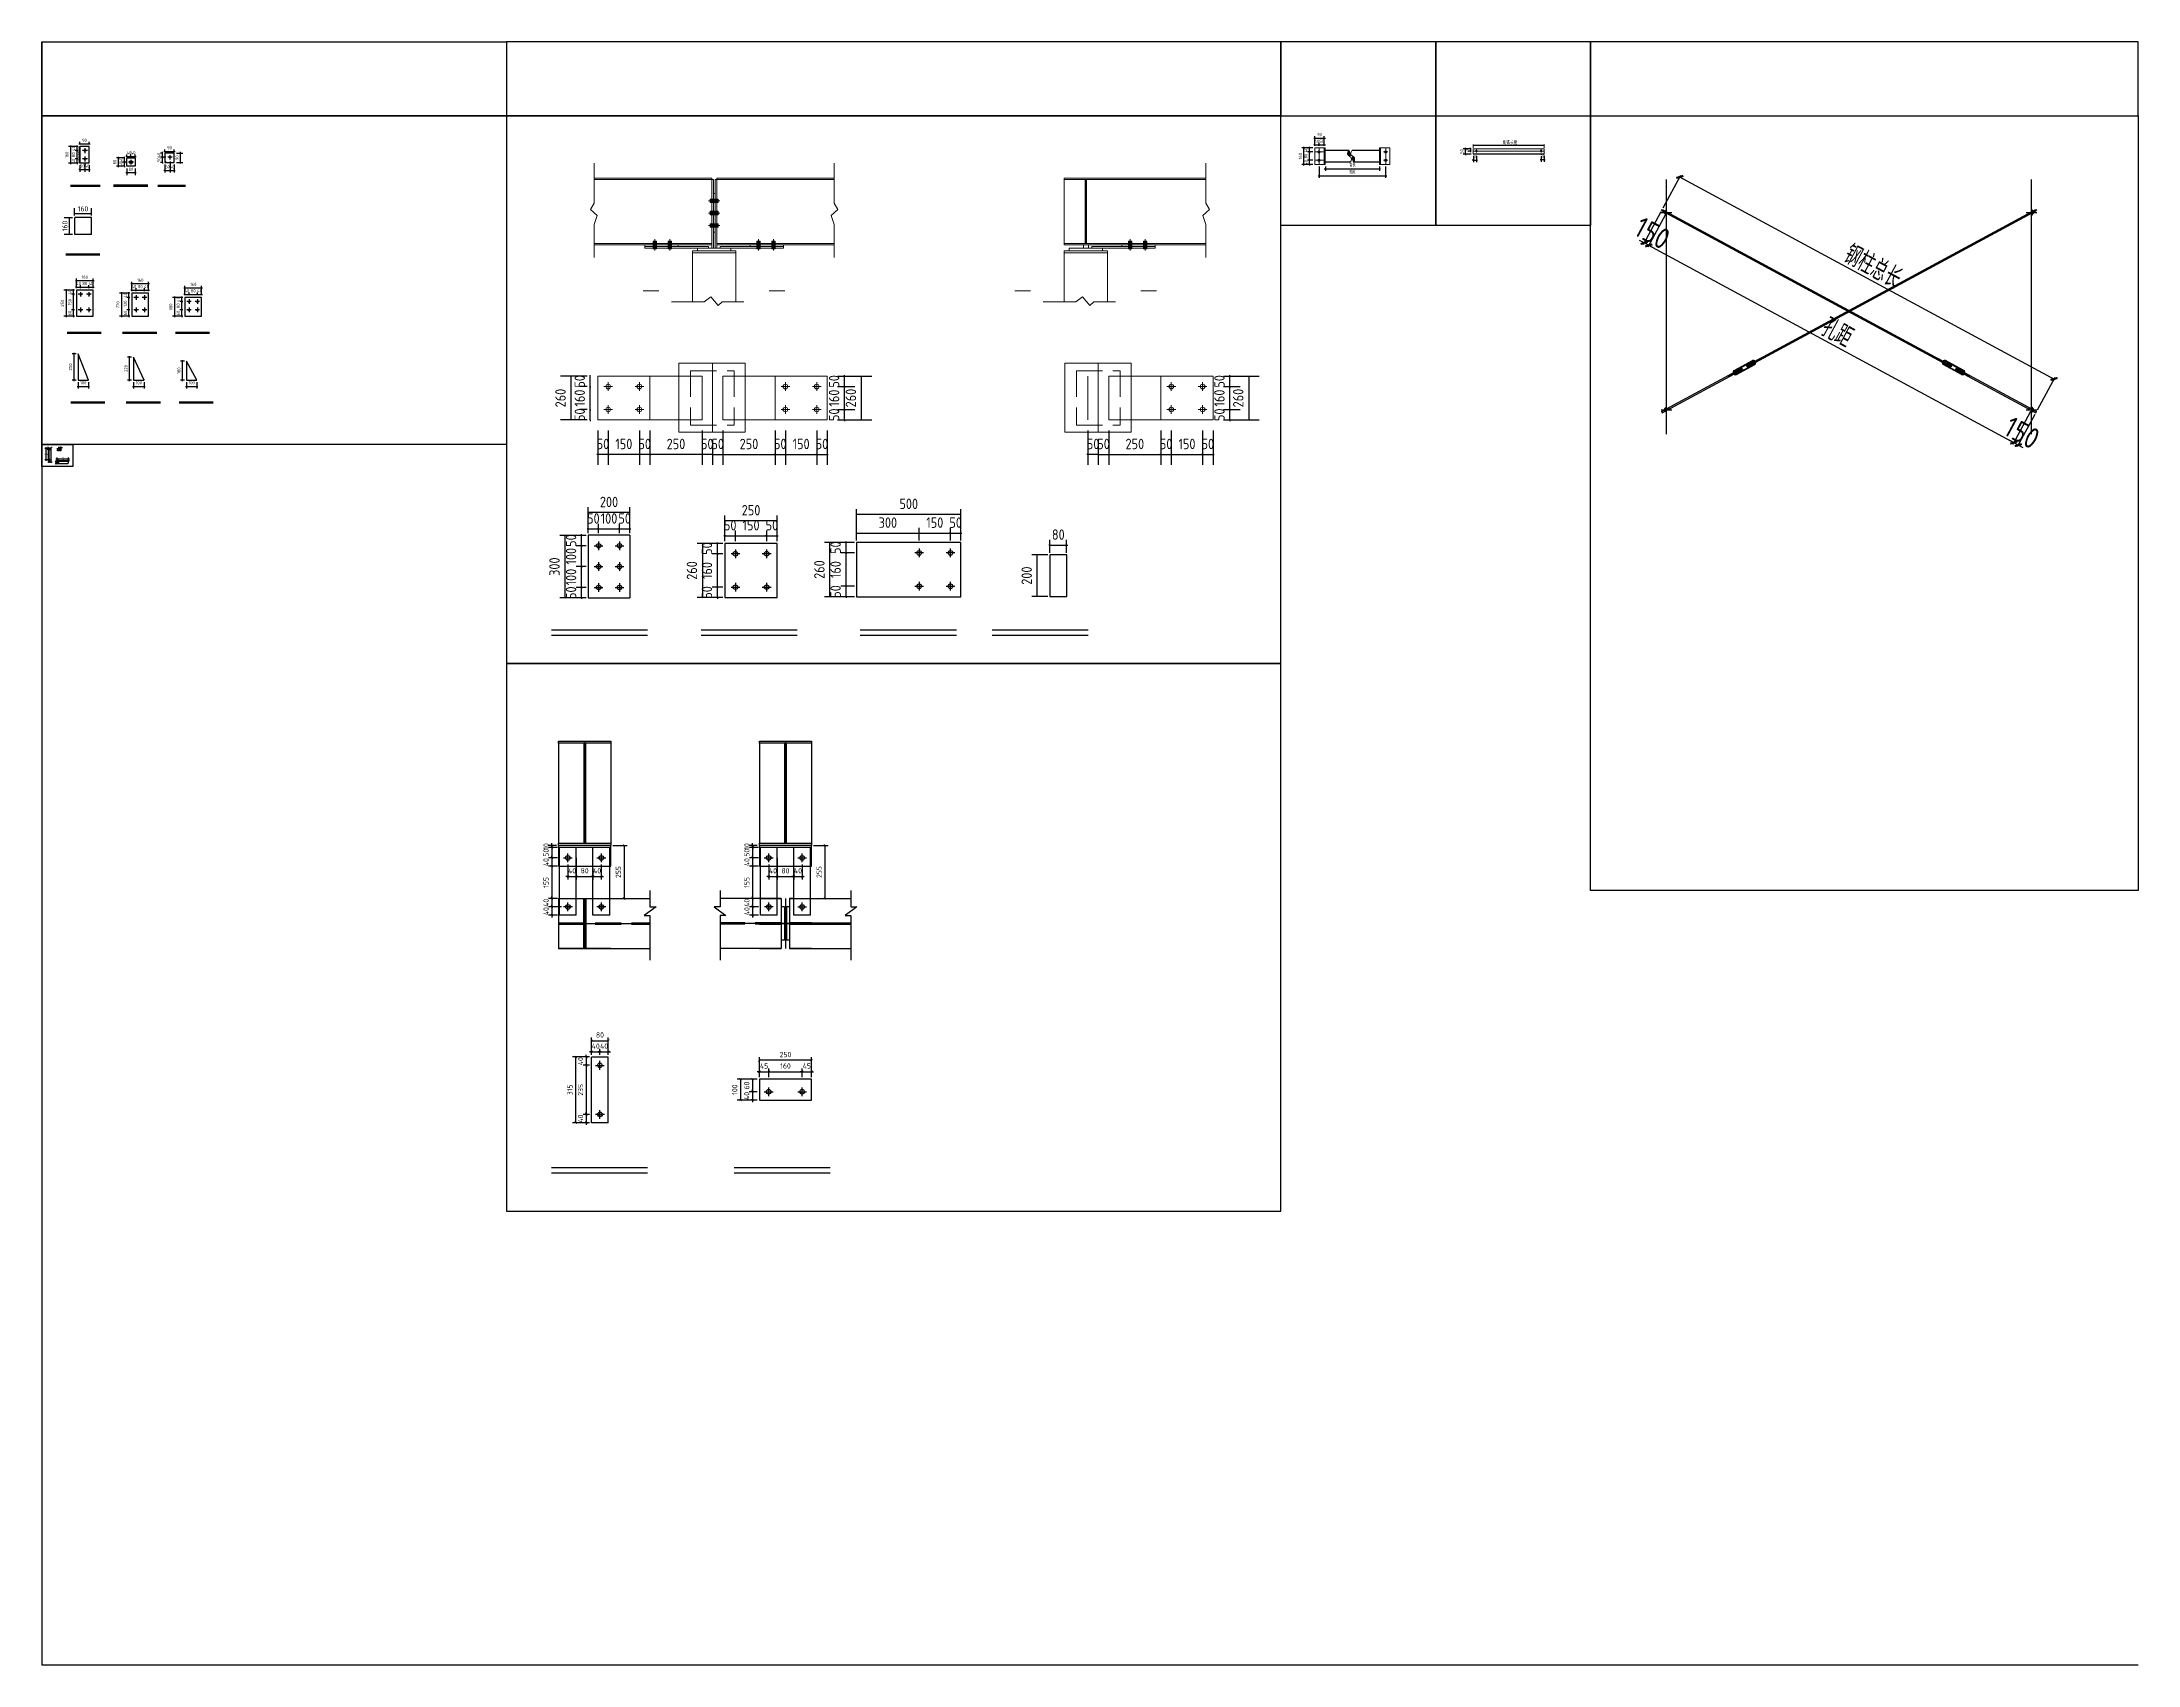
# Model space of a CAD drawing. Extents: x 564571 to 676920, y 109762 to 182243.
# Drawn here: x 566139 to 586239, y 160162 to 175721 of the extents above; entities that cross this region are included whole.
import ezdxf

# ---------------------------------------------------------------- set-up
doc = ezdxf.new("R2010")
doc.units = 0
doc.header["$LTSCALE"] = 1000
doc.header["$MEASUREMENT"] = 0
doc.linetypes.add('DASH', pattern=[0.35, 0.25, -0.1])
doc.layers.add('DOTE', color=1, linetype='Continuous')
doc.styles.get("Standard").update_dxf_attribs({"font": 'gbenor.shx', "bigfont": 'gbcbig.shx'})
doc.dimstyles.get("Standard").update_dxf_attribs({"dimscale": 100, "dimtxt": 3.5, "dimasz": 1, "dimexe": 2.5, "dimexo": 3, "dimgap": 1.5, "dimtad": 1, "dimdec": 0, "dimzin": 0, "dimdsep": 46, "dimtxsty": 'Standard', "dimblk": 'ARCHTICK', "dimcen": 0.09, "dimadec": 0, "dimazin": 0, "dimtfac": 1, "dimtdec": 0, "dimtix": 1, "dimtmove": 2, "dimatfit": 3, "dimfxl": 1, "dimtolj": 1, "dimtzin": 0, "dimarcsym": 0})

# ---------------------------------------------------------------- blocks, each defined once
blk = doc.blocks.new('_ArchTick')
at = {"color": 0, "linetype": 'ByBlock', "const_width": 0.4}
blk.add_lwpolyline([(-0.5, -0.5), (0.5, 0.5)], dxfattribs=at)
blk = doc.blocks.new('*D6')
at = {"color": 3, "lineweight": -2}
for p, q in [((567318, 174489), (567308, 174489)), ((567318, 174546), (567318, 174469)), ((567318, 174489), (567368, 174489)), ((567368, 174575), (567368, 174469)), ((567368, 174489), (567378, 174489))]:
    blk.add_line(p, q, dxfattribs=at)
at = {"layer": 'Defpoints', "color": 0}
for p in [(567318, 174566), (567368, 174595), (567368, 174489)]:
    blk.add_point(p, dxfattribs=at)
at = {"color": 3, "lineweight": -2, "xscale": 10, "yscale": 10, "zscale": 10}
blk.add_blockref('_ArchTick', (567318, 174489), dxfattribs=at)
at = {"color": 3, "lineweight": -2, "xscale": 10, "yscale": 10, "zscale": 10, "rotation": 180}
blk.add_blockref('_ArchTick', (567368, 174489), dxfattribs=at)
at = {"color": 0, "insert": (567343, 174524), "char_height": 30, "attachment_point": 5}
blk.add_mtext('\\A1;50', dxfattribs=at)
blk = doc.blocks.new('*D7')
at = {"color": 3, "lineweight": -2}
for p, q in [((567368, 174489), (567358, 174489)), ((567368, 174575), (567368, 174469)), ((567368, 174489), (567408, 174489)), ((567408, 174546), (567408, 174469)), ((567408, 174489), (567418, 174489))]:
    blk.add_line(p, q, dxfattribs=at)
at = {"layer": 'Defpoints', "color": 0}
for p in [(567368, 174595), (567408, 174566), (567408, 174489)]:
    blk.add_point(p, dxfattribs=at)
at = {"color": 3, "lineweight": -2, "xscale": 10, "yscale": 10, "zscale": 10}
blk.add_blockref('_ArchTick', (567368, 174489), dxfattribs=at)
at = {"color": 3, "lineweight": -2, "xscale": 10, "yscale": 10, "zscale": 10, "rotation": 180}
blk.add_blockref('_ArchTick', (567408, 174489), dxfattribs=at)
at = {"color": 0, "insert": (567388, 174524), "char_height": 30, "attachment_point": 5}
blk.add_mtext('\\A1;40', dxfattribs=at)
blk = doc.blocks.new('*D8')
at = {"color": 3, "lineweight": -2}
for p, q in [((567327, 174616), (567276, 174616)), ((567298, 174566), (567276, 174566)), ((567296, 174616), (567296, 174626)), ((567296, 174566), (567296, 174616)), ((567296, 174566), (567296, 174556))]:
    blk.add_line(p, q, dxfattribs=at)
at = {"layer": 'Defpoints', "color": 0}
for p in [(567296, 174616), (567318, 174566), (567347, 174616)]:
    blk.add_point(p, dxfattribs=at)
at = {"color": 3, "lineweight": -2, "xscale": 10, "yscale": 10, "zscale": 10}
for p, rotation in [((567296, 174616), 270), ((567296, 174566), 90)]:
    blk.add_blockref('_ArchTick', p, dxfattribs=dict(at, rotation=rotation))
at = {"color": 0, "insert": (567261, 174591), "char_height": 30, "attachment_point": 5, "rotation": 90}
blk.add_mtext('\\A1;50', dxfattribs=at)
blk = doc.blocks.new('*D9')
at = {"color": 3, "lineweight": -2}
for p, q in [((567298, 174656), (567276, 174656)), ((567327, 174616), (567276, 174616)), ((567296, 174656), (567296, 174666)), ((567296, 174616), (567296, 174656)), ((567296, 174616), (567296, 174606))]:
    blk.add_line(p, q, dxfattribs=at)
at = {"layer": 'Defpoints', "color": 0}
for p in [(567296, 174656), (567318, 174656), (567347, 174616)]:
    blk.add_point(p, dxfattribs=at)
at = {"color": 3, "lineweight": -2, "xscale": 10, "yscale": 10, "zscale": 10}
for p, rotation in [((567296, 174656), 270), ((567296, 174616), 90)]:
    blk.add_blockref('_ArchTick', p, dxfattribs=dict(at, rotation=rotation))
at = {"color": 0, "insert": (567261, 174636), "char_height": 30, "attachment_point": 5, "rotation": 90}
blk.add_mtext('\\A1;40', dxfattribs=at)
blk = doc.blocks.new('*D10')
at = {"color": 3, "lineweight": -2}
for p, q in [((567308, 174671), (567418, 174671)), ((567318, 174676), (567318, 174691)), ((567408, 174676), (567408, 174691))]:
    blk.add_line(p, q, dxfattribs=at)
at = {"layer": 'Defpoints', "color": 0}
for p in [(567408, 174671), (567318, 174656), (567408, 174656)]:
    blk.add_point(p, dxfattribs=at)
at = {"color": 3, "lineweight": -2, "xscale": 10, "yscale": 10, "zscale": 10, "rotation": 180}
blk.add_blockref('_ArchTick', (567318, 174671), dxfattribs=at)
at = {"color": 3, "lineweight": -2, "xscale": 10, "yscale": 10, "zscale": 10}
blk.add_blockref('_ArchTick', (567408, 174671), dxfattribs=at)
at = {"color": 0, "insert": (567363, 174706), "char_height": 30, "attachment_point": 5}
blk.add_mtext('\\A1;90', dxfattribs=at)
blk = doc.blocks.new('*D11')
at = {"color": 3, "lineweight": -2}
for p, q in [((567428, 174656), (567489, 174656)), ((567428, 174566), (567489, 174566)), ((567469, 174556), (567469, 174666))]:
    blk.add_line(p, q, dxfattribs=at)
at = {"layer": 'Defpoints', "color": 0}
for p in [(567408, 174656), (567408, 174566), (567469, 174656)]:
    blk.add_point(p, dxfattribs=at)
at = {"color": 3, "lineweight": -2, "xscale": 10, "yscale": 10, "zscale": 10}
for p, rotation in [((567469, 174656), 90), ((567469, 174566), 270)]:
    blk.add_blockref('_ArchTick', p, dxfattribs=dict(at, rotation=rotation))
at = {"color": 0, "insert": (567434, 174611), "char_height": 30, "attachment_point": 5, "rotation": 90}
blk.add_mtext('\\A1;90', dxfattribs=at)
blk = doc.blocks.new('*D12')
at = {"color": 3, "lineweight": -2}
for p, q in [((566482, 174599), (566457, 174599)), ((566482, 174559), (566457, 174559)), ((566477, 174599), (566477, 174609)), ((566477, 174559), (566477, 174599)), ((566477, 174559), (566477, 174549))]:
    blk.add_line(p, q, dxfattribs=at)
at = {"layer": 'Defpoints', "color": 0}
for p in [(566477, 174599), (566502, 174599), (566502, 174559)]:
    blk.add_point(p, dxfattribs=at)
at = {"color": 3, "lineweight": -2, "xscale": 10, "yscale": 10, "zscale": 10}
for p, rotation in [((566477, 174599), 270), ((566477, 174559), 90)]:
    blk.add_blockref('_ArchTick', p, dxfattribs=dict(at, rotation=rotation))
at = {"color": 0, "insert": (566442, 174579), "char_height": 30, "attachment_point": 5, "rotation": 90}
blk.add_mtext('\\A1;40', dxfattribs=at)
blk = doc.blocks.new('*D13')
at = {"color": 3, "lineweight": -2}
for p, q in [((566482, 174679), (566457, 174679)), ((566477, 174589), (566477, 174689)), ((566482, 174599), (566457, 174599))]:
    blk.add_line(p, q, dxfattribs=at)
at = {"layer": 'Defpoints', "color": 0}
for p in [(566477, 174679), (566502, 174679), (566502, 174599)]:
    blk.add_point(p, dxfattribs=at)
at = {"color": 3, "lineweight": -2, "xscale": 10, "yscale": 10, "zscale": 10}
for p, rotation in [((566477, 174679), 90), ((566477, 174599), 270)]:
    blk.add_blockref('_ArchTick', p, dxfattribs=dict(at, rotation=rotation))
at = {"color": 0, "insert": (566442, 174639), "char_height": 30, "attachment_point": 5, "rotation": 90}
blk.add_mtext('\\A1;80', dxfattribs=at)
blk = doc.blocks.new('*D14')
at = {"color": 3, "lineweight": -2}
for p, q in [((566482, 174719), (566457, 174719)), ((566482, 174679), (566457, 174679)), ((566477, 174719), (566477, 174729)), ((566477, 174679), (566477, 174719)), ((566477, 174679), (566477, 174669))]:
    blk.add_line(p, q, dxfattribs=at)
at = {"layer": 'Defpoints', "color": 0}
for p in [(566477, 174719), (566502, 174719), (566502, 174679)]:
    blk.add_point(p, dxfattribs=at)
at = {"color": 3, "lineweight": -2, "xscale": 10, "yscale": 10, "zscale": 10}
for p, rotation in [((566477, 174719), 270), ((566477, 174679), 90)]:
    blk.add_blockref('_ArchTick', p, dxfattribs=dict(at, rotation=rotation))
at = {"color": 0, "insert": (566442, 174699), "char_height": 30, "attachment_point": 5, "rotation": 90}
blk.add_mtext('\\A1;40', dxfattribs=at)
blk = doc.blocks.new('*D15')
at = {"color": 3, "lineweight": -2}
for p, q in [((566502, 174497), (566492, 174497)), ((566502, 174539), (566502, 174477)), ((566502, 174497), (566552, 174497)), ((566552, 174555), (566552, 174477)), ((566552, 174497), (566562, 174497))]:
    blk.add_line(p, q, dxfattribs=at)
at = {"layer": 'Defpoints', "color": 0}
for p in [(566502, 174559), (566552, 174575), (566552, 174497)]:
    blk.add_point(p, dxfattribs=at)
at = {"color": 3, "lineweight": -2, "xscale": 10, "yscale": 10, "zscale": 10}
blk.add_blockref('_ArchTick', (566502, 174497), dxfattribs=at)
at = {"color": 3, "lineweight": -2, "xscale": 10, "yscale": 10, "zscale": 10, "rotation": 180}
blk.add_blockref('_ArchTick', (566552, 174497), dxfattribs=at)
at = {"color": 0, "insert": (566527, 174532), "char_height": 30, "attachment_point": 5}
blk.add_mtext('\\A1;50', dxfattribs=at)
blk = doc.blocks.new('*D16')
at = {"color": 3, "lineweight": -2}
for p, q in [((566552, 174497), (566542, 174497)), ((566552, 174555), (566552, 174477)), ((566552, 174497), (566592, 174497)), ((566592, 174539), (566592, 174477)), ((566592, 174497), (566602, 174497))]:
    blk.add_line(p, q, dxfattribs=at)
at = {"layer": 'Defpoints', "color": 0}
for p in [(566552, 174575), (566592, 174559), (566592, 174497)]:
    blk.add_point(p, dxfattribs=at)
at = {"color": 3, "lineweight": -2, "xscale": 10, "yscale": 10, "zscale": 10}
blk.add_blockref('_ArchTick', (566552, 174497), dxfattribs=at)
at = {"color": 3, "lineweight": -2, "xscale": 10, "yscale": 10, "zscale": 10, "rotation": 180}
blk.add_blockref('_ArchTick', (566592, 174497), dxfattribs=at)
at = {"color": 0, "insert": (566572, 174532), "char_height": 30, "attachment_point": 5}
blk.add_mtext('\\A1;40', dxfattribs=at)
blk = doc.blocks.new('*D17')
at = {"color": 3, "lineweight": -2}
for p, q in [((566482, 174719), (566393, 174719)), ((566413, 174729), (566413, 174549)), ((566482, 174559), (566393, 174559))]:
    blk.add_line(p, q, dxfattribs=at)
at = {"layer": 'Defpoints', "color": 0}
for p in [(566502, 174719), (566413, 174559), (566502, 174559)]:
    blk.add_point(p, dxfattribs=at)
at = {"color": 3, "lineweight": -2, "xscale": 10, "yscale": 10, "zscale": 10}
for p, rotation in [((566413, 174719), 90), ((566413, 174559), 270)]:
    blk.add_blockref('_ArchTick', p, dxfattribs=dict(at, rotation=rotation))
at = {"color": 0, "insert": (566378, 174639), "char_height": 30, "attachment_point": 5, "rotation": 90}
blk.add_mtext('\\A1;160', dxfattribs=at)
blk = doc.blocks.new('*D18')
at = {"color": 3, "lineweight": -2}
for p, q in [((566492, 174743), (566602, 174743)), ((566502, 174739), (566502, 174763)), ((566592, 174739), (566592, 174763))]:
    blk.add_line(p, q, dxfattribs=at)
at = {"layer": 'Defpoints', "color": 0}
for p in [(566502, 174719), (566592, 174743), (566592, 174719)]:
    blk.add_point(p, dxfattribs=at)
at = {"color": 3, "lineweight": -2, "xscale": 10, "yscale": 10, "zscale": 10, "rotation": 180}
blk.add_blockref('_ArchTick', (566502, 174743), dxfattribs=at)
at = {"color": 3, "lineweight": -2, "xscale": 10, "yscale": 10, "zscale": 10}
blk.add_blockref('_ArchTick', (566592, 174743), dxfattribs=at)
at = {"color": 0, "insert": (566547, 174778), "char_height": 30, "attachment_point": 5}
blk.add_mtext('\\A1;90', dxfattribs=at)
blk = doc.blocks.new('*D20')
at = {"color": 3, "lineweight": -2}
for p, q in [((566950, 174569), (566911, 174569)), ((566933, 174529), (566911, 174529)), ((566931, 174569), (566931, 174579)), ((566931, 174529), (566931, 174569)), ((566931, 174529), (566931, 174519))]:
    blk.add_line(p, q, dxfattribs=at)
at = {"layer": 'Defpoints', "color": 0}
for p in [(566931, 174569), (566953, 174529), (566970, 174569)]:
    blk.add_point(p, dxfattribs=at)
at = {"color": 3, "lineweight": -2, "xscale": 10, "yscale": 10, "zscale": 10}
for p, rotation in [((566931, 174569), 270), ((566931, 174529), 90)]:
    blk.add_blockref('_ArchTick', p, dxfattribs=dict(at, rotation=rotation))
at = {"color": 0, "insert": (566896, 174549), "char_height": 30, "attachment_point": 5, "rotation": 90}
blk.add_mtext('\\A1;40', dxfattribs=at)
blk = doc.blocks.new('*D21')
at = {"color": 3, "lineweight": -2}
for p, q in [((566933, 174609), (566911, 174609)), ((566950, 174569), (566911, 174569)), ((566931, 174609), (566931, 174619)), ((566931, 174569), (566931, 174609)), ((566931, 174569), (566931, 174559))]:
    blk.add_line(p, q, dxfattribs=at)
at = {"layer": 'Defpoints', "color": 0}
for p in [(566931, 174609), (566953, 174609), (566970, 174569)]:
    blk.add_point(p, dxfattribs=at)
at = {"color": 3, "lineweight": -2, "xscale": 10, "yscale": 10, "zscale": 10}
for p, rotation in [((566931, 174609), 270), ((566931, 174569), 90)]:
    blk.add_blockref('_ArchTick', p, dxfattribs=dict(at, rotation=rotation))
at = {"color": 0, "insert": (566896, 174589), "char_height": 30, "attachment_point": 5, "rotation": 90}
blk.add_mtext('\\A1;40', dxfattribs=at)
blk = doc.blocks.new('*D22')
at = {"color": 3, "lineweight": -2}
for p, q in [((566933, 174609), (566853, 174609)), ((566933, 174529), (566853, 174529)), ((566873, 174519), (566873, 174619))]:
    blk.add_line(p, q, dxfattribs=at)
at = {"layer": 'Defpoints', "color": 0}
for p in [(566873, 174609), (566953, 174609), (566953, 174529)]:
    blk.add_point(p, dxfattribs=at)
at = {"color": 3, "lineweight": -2, "xscale": 10, "yscale": 10, "zscale": 10}
for p, rotation in [((566873, 174609), 90), ((566873, 174529), 270)]:
    blk.add_blockref('_ArchTick', p, dxfattribs=dict(at, rotation=rotation))
at = {"color": 0, "insert": (566838, 174569), "char_height": 30, "attachment_point": 5, "rotation": 90}
blk.add_mtext('\\A1;80', dxfattribs=at)
blk = doc.blocks.new('*D23')
at = {"color": 3, "lineweight": -2}
for p, q in [((566953, 174623), (566943, 174623)), ((566953, 174629), (566953, 174643)), ((566953, 174623), (566993, 174623)), ((566993, 174612), (566993, 174643)), ((566993, 174623), (567003, 174623))]:
    blk.add_line(p, q, dxfattribs=at)
at = {"layer": 'Defpoints', "color": 0}
for p in [(566953, 174609), (566993, 174623), (566993, 174592)]:
    blk.add_point(p, dxfattribs=at)
at = {"color": 3, "lineweight": -2, "xscale": 10, "yscale": 10, "zscale": 10}
blk.add_blockref('_ArchTick', (566953, 174623), dxfattribs=at)
at = {"color": 3, "lineweight": -2, "xscale": 10, "yscale": 10, "zscale": 10, "rotation": 180}
blk.add_blockref('_ArchTick', (566993, 174623), dxfattribs=at)
at = {"color": 0, "insert": (566973, 174658), "char_height": 30, "attachment_point": 5}
blk.add_mtext('\\A1;40', dxfattribs=at)
blk = doc.blocks.new('*D24')
at = {"color": 3, "lineweight": -2}
for p, q in [((566993, 174623), (566983, 174623)), ((566993, 174612), (566993, 174643)), ((566993, 174623), (567033, 174623)), ((567033, 174629), (567033, 174643)), ((567033, 174623), (567043, 174623))]:
    blk.add_line(p, q, dxfattribs=at)
at = {"layer": 'Defpoints', "color": 0}
for p in [(566993, 174592), (567033, 174623), (567033, 174609)]:
    blk.add_point(p, dxfattribs=at)
at = {"color": 3, "lineweight": -2, "xscale": 10, "yscale": 10, "zscale": 10}
blk.add_blockref('_ArchTick', (566993, 174623), dxfattribs=at)
at = {"color": 3, "lineweight": -2, "xscale": 10, "yscale": 10, "zscale": 10, "rotation": 180}
blk.add_blockref('_ArchTick', (567033, 174623), dxfattribs=at)
at = {"color": 0, "insert": (567013, 174658), "char_height": 30, "attachment_point": 5}
blk.add_mtext('\\A1;40', dxfattribs=at)
blk = doc.blocks.new('*D25')
at = {"color": 3, "lineweight": -2}
for p, q in [((566953, 174509), (566953, 174445)), ((567033, 174509), (567033, 174445)), ((567043, 174465), (566943, 174465))]:
    blk.add_line(p, q, dxfattribs=at)
at = {"layer": 'Defpoints', "color": 0}
for p in [(566953, 174529), (567033, 174529), (566953, 174465)]:
    blk.add_point(p, dxfattribs=at)
at = {"color": 3, "lineweight": -2, "xscale": 10, "yscale": 10, "zscale": 10, "rotation": 180}
blk.add_blockref('_ArchTick', (566953, 174465), dxfattribs=at)
at = {"color": 3, "lineweight": -2, "xscale": 10, "yscale": 10, "zscale": 10}
blk.add_blockref('_ArchTick', (567033, 174465), dxfattribs=at)
at = {"color": 0, "insert": (566993, 174500), "char_height": 30, "attachment_point": 5}
blk.add_mtext('\\A1;80', dxfattribs=at)
blk = doc.blocks.new('*D26')
at = {"color": 3, "lineweight": -2}
for p, q in [((566433, 174036), (566354, 174036)), ((566433, 173876), (566354, 173876)), ((566404, 173876), (566404, 174036))]:
    blk.add_line(p, q, dxfattribs=at)
at = {"layer": 'Defpoints', "color": 0}
for p in [(566404, 174036), (566453, 174036), (566453, 173876)]:
    blk.add_point(p, dxfattribs=at)
at = {"color": 3, "lineweight": -2, "xscale": 10, "yscale": 10, "zscale": 10}
for p, rotation in [((566404, 174036), 90), ((566404, 173876), 270)]:
    blk.add_blockref('_ArchTick', p, dxfattribs=dict(at, rotation=rotation))
at = {"color": 0, "insert": (566359, 173956), "char_height": 50, "attachment_point": 5, "rotation": 90}
blk.add_mtext('\\A1;160', dxfattribs=at)
blk = doc.blocks.new('*D27')
at = {"color": 3, "lineweight": -2}
for p, q in [((566453, 174056), (566453, 174126)), ((566453, 174076), (566613, 174076)), ((566613, 174056), (566613, 174126))]:
    blk.add_line(p, q, dxfattribs=at)
at = {"layer": 'Defpoints', "color": 0}
for p in [(566613, 174076), (566453, 174036), (566613, 174036)]:
    blk.add_point(p, dxfattribs=at)
at = {"color": 3, "lineweight": -2, "xscale": 10, "yscale": 10, "zscale": 10, "rotation": 180}
blk.add_blockref('_ArchTick', (566453, 174076), dxfattribs=at)
at = {"color": 3, "lineweight": -2, "xscale": 10, "yscale": 10, "zscale": 10}
blk.add_blockref('_ArchTick', (566613, 174076), dxfattribs=at)
at = {"color": 0, "insert": (566533, 174121), "char_height": 50, "attachment_point": 5}
blk.add_mtext('\\A1;160', dxfattribs=at)
blk = doc.blocks.new('*D30')
at = {"color": 3, "lineweight": -2}
for p, q in [((566450, 173152), (566422, 173152)), ((566450, 173092), (566422, 173092)), ((566442, 173152), (566442, 173162)), ((566442, 173092), (566442, 173152)), ((566442, 173092), (566442, 173082))]:
    blk.add_line(p, q, dxfattribs=at)
at = {"layer": 'Defpoints', "color": 0}
for p in [(566442, 173152), (566470, 173152), (566470, 173092)]:
    blk.add_point(p, dxfattribs=at)
at = {"color": 3, "lineweight": -2, "xscale": 10, "yscale": 10, "zscale": 10}
for p, rotation in [((566442, 173152), 270), ((566442, 173092), 90)]:
    blk.add_blockref('_ArchTick', p, dxfattribs=dict(at, rotation=rotation))
at = {"color": 0, "insert": (566407, 173122), "char_height": 30, "attachment_point": 5, "rotation": 90}
blk.add_mtext('\\A1;60', dxfattribs=at)
blk = doc.blocks.new('*D31')
at = {"color": 3, "lineweight": -2}
for p, q in [((566450, 173302), (566422, 173302)), ((566442, 173142), (566442, 173312)), ((566450, 173152), (566422, 173152))]:
    blk.add_line(p, q, dxfattribs=at)
at = {"layer": 'Defpoints', "color": 0}
for p in [(566442, 173302), (566470, 173302), (566470, 173152)]:
    blk.add_point(p, dxfattribs=at)
at = {"color": 3, "lineweight": -2, "xscale": 10, "yscale": 10, "zscale": 10}
for p, rotation in [((566442, 173302), 90), ((566442, 173152), 270)]:
    blk.add_blockref('_ArchTick', p, dxfattribs=dict(at, rotation=rotation))
at = {"color": 0, "insert": (566407, 173227), "char_height": 30, "attachment_point": 5, "rotation": 90}
blk.add_mtext('\\A1;150', dxfattribs=at)
blk = doc.blocks.new('*D35')
at = {"color": 3, "lineweight": -2}
for p, q in [((566450, 173342), (566422, 173342)), ((566450, 173302), (566422, 173302)), ((566442, 173342), (566442, 173352)), ((566442, 173302), (566442, 173342)), ((566442, 173302), (566442, 173292))]:
    blk.add_line(p, q, dxfattribs=at)
at = {"layer": 'Defpoints', "color": 0}
for p in [(566442, 173342), (566470, 173342), (566470, 173302)]:
    blk.add_point(p, dxfattribs=at)
at = {"color": 3, "lineweight": -2, "xscale": 10, "yscale": 10, "zscale": 10}
for p, rotation in [((566442, 173342), 270), ((566442, 173302), 90)]:
    blk.add_blockref('_ArchTick', p, dxfattribs=dict(at, rotation=rotation))
at = {"color": 0, "insert": (566407, 173322), "char_height": 30, "attachment_point": 5, "rotation": 90}
blk.add_mtext('\\A1;40', dxfattribs=at)
blk = doc.blocks.new('*D34')
at = {"color": 3, "lineweight": -2}
for p, q in [((566450, 173342), (566350, 173342)), ((566370, 173352), (566370, 173082)), ((566450, 173092), (566350, 173092))]:
    blk.add_line(p, q, dxfattribs=at)
at = {"layer": 'Defpoints', "color": 0}
for p in [(566470, 173342), (566370, 173092), (566470, 173092)]:
    blk.add_point(p, dxfattribs=at)
at = {"color": 3, "lineweight": -2, "xscale": 10, "yscale": 10, "zscale": 10}
for p, rotation in [((566370, 173342), 90), ((566370, 173092), 270)]:
    blk.add_blockref('_ArchTick', p, dxfattribs=dict(at, rotation=rotation))
at = {"color": 0, "insert": (566335, 173217), "char_height": 30, "attachment_point": 5, "rotation": 90}
blk.add_mtext('\\A1;250', dxfattribs=at)
blk = doc.blocks.new('*D28')
at = {"color": 3, "lineweight": -2}
for p, q in [((566470, 173370), (566460, 173370)), ((566470, 173362), (566470, 173390)), ((566470, 173370), (566510, 173370)), ((566510, 173362), (566510, 173390)), ((566510, 173370), (566520, 173370))]:
    blk.add_line(p, q, dxfattribs=at)
at = {"layer": 'Defpoints', "color": 0}
for p in [(566470, 173342), (566510, 173370), (566510, 173342)]:
    blk.add_point(p, dxfattribs=at)
at = {"color": 3, "lineweight": -2, "xscale": 10, "yscale": 10, "zscale": 10}
blk.add_blockref('_ArchTick', (566470, 173370), dxfattribs=at)
at = {"color": 3, "lineweight": -2, "xscale": 10, "yscale": 10, "zscale": 10, "rotation": 180}
blk.add_blockref('_ArchTick', (566510, 173370), dxfattribs=at)
at = {"color": 0, "insert": (566490, 173405), "char_height": 30, "attachment_point": 5}
blk.add_mtext('\\A1;40', dxfattribs=at)
blk = doc.blocks.new('*D29')
at = {"color": 3, "lineweight": -2}
for p, q in [((566500, 173370), (566600, 173370)), ((566510, 173362), (566510, 173390)), ((566590, 173362), (566590, 173390))]:
    blk.add_line(p, q, dxfattribs=at)
at = {"layer": 'Defpoints', "color": 0}
for p in [(566510, 173342), (566590, 173370), (566590, 173342)]:
    blk.add_point(p, dxfattribs=at)
at = {"color": 3, "lineweight": -2, "xscale": 10, "yscale": 10, "zscale": 10, "rotation": 180}
blk.add_blockref('_ArchTick', (566510, 173370), dxfattribs=at)
at = {"color": 3, "lineweight": -2, "xscale": 10, "yscale": 10, "zscale": 10}
blk.add_blockref('_ArchTick', (566590, 173370), dxfattribs=at)
at = {"color": 0, "insert": (566550, 173405), "char_height": 30, "attachment_point": 5}
blk.add_mtext('\\A1;80', dxfattribs=at)
blk = doc.blocks.new('*D32')
at = {"color": 3, "lineweight": -2}
for p, q in [((566590, 173370), (566580, 173370)), ((566590, 173362), (566590, 173390)), ((566590, 173370), (566630, 173370)), ((566630, 173362), (566630, 173390)), ((566630, 173370), (566640, 173370))]:
    blk.add_line(p, q, dxfattribs=at)
at = {"layer": 'Defpoints', "color": 0}
for p in [(566590, 173342), (566630, 173370), (566630, 173342)]:
    blk.add_point(p, dxfattribs=at)
at = {"color": 3, "lineweight": -2, "xscale": 10, "yscale": 10, "zscale": 10}
blk.add_blockref('_ArchTick', (566590, 173370), dxfattribs=at)
at = {"color": 3, "lineweight": -2, "xscale": 10, "yscale": 10, "zscale": 10, "rotation": 180}
blk.add_blockref('_ArchTick', (566630, 173370), dxfattribs=at)
at = {"color": 0, "insert": (566610, 173405), "char_height": 30, "attachment_point": 5}
blk.add_mtext('\\A1;40', dxfattribs=at)
blk = doc.blocks.new('*D33')
at = {"color": 3, "lineweight": -2}
for p, q in [((566640, 173432), (566460, 173432)), ((566470, 173362), (566470, 173452)), ((566630, 173362), (566630, 173452))]:
    blk.add_line(p, q, dxfattribs=at)
at = {"layer": 'Defpoints', "color": 0}
for p in [(566470, 173432), (566470, 173342), (566630, 173342)]:
    blk.add_point(p, dxfattribs=at)
at = {"color": 3, "lineweight": -2, "xscale": 10, "yscale": 10, "zscale": 10, "rotation": 180}
blk.add_blockref('_ArchTick', (566470, 173432), dxfattribs=at)
at = {"color": 3, "lineweight": -2, "xscale": 10, "yscale": 10, "zscale": 10}
blk.add_blockref('_ArchTick', (566630, 173432), dxfattribs=at)
at = {"color": 0, "insert": (566550, 173467), "char_height": 30, "attachment_point": 5}
blk.add_mtext('\\A1;160', dxfattribs=at)
blk = doc.blocks.new('*D36')
at = {"color": 3, "lineweight": -2}
for p, q in [((566466, 172730), (566428, 172730)), ((566448, 172470), (566448, 172740)), ((566466, 172480), (566428, 172480))]:
    blk.add_line(p, q, dxfattribs=at)
at = {"layer": 'Defpoints', "color": 0}
for p in [(566448, 172730), (566486, 172730), (566486, 172480)]:
    blk.add_point(p, dxfattribs=at)
at = {"color": 3, "lineweight": -2, "xscale": 10, "yscale": 10, "zscale": 10}
for p, rotation in [((566448, 172730), 90), ((566448, 172480), 270)]:
    blk.add_blockref('_ArchTick', p, dxfattribs=dict(at, rotation=rotation))
at = {"color": 0, "insert": (566413, 172605), "char_height": 30, "attachment_point": 5, "rotation": 90}
blk.add_mtext('\\A1;250', dxfattribs=at)
blk = doc.blocks.new('*D37')
at = {"color": 3, "lineweight": -2}
for p, q in [((566486, 172460), (566486, 172399)), ((566586, 172460), (566586, 172399)), ((566476, 172419), (566596, 172419))]:
    blk.add_line(p, q, dxfattribs=at)
at = {"layer": 'Defpoints', "color": 0}
for p in [(566486, 172480), (566586, 172480), (566586, 172419)]:
    blk.add_point(p, dxfattribs=at)
at = {"color": 3, "lineweight": -2, "xscale": 10, "yscale": 10, "zscale": 10, "rotation": 180}
blk.add_blockref('_ArchTick', (566486, 172419), dxfattribs=at)
at = {"color": 3, "lineweight": -2, "xscale": 10, "yscale": 10, "zscale": 10}
blk.add_blockref('_ArchTick', (566586, 172419), dxfattribs=at)
at = {"color": 0, "insert": (566536, 172454), "char_height": 30, "attachment_point": 5}
blk.add_mtext('\\A1;100', dxfattribs=at)
blk = doc.blocks.new('*D38')
at = {"color": 3, "lineweight": -2}
for p, q in [((566982, 173152), (566954, 173152)), ((566982, 173092), (566954, 173092)), ((566974, 173152), (566974, 173162)), ((566974, 173092), (566974, 173152)), ((566974, 173092), (566974, 173082))]:
    blk.add_line(p, q, dxfattribs=at)
at = {"layer": 'Defpoints', "color": 0}
for p in [(566974, 173152), (567002, 173152), (567002, 173092)]:
    blk.add_point(p, dxfattribs=at)
at = {"color": 3, "lineweight": -2, "xscale": 10, "yscale": 10, "zscale": 10}
for p, rotation in [((566974, 173152), 270), ((566974, 173092), 90)]:
    blk.add_blockref('_ArchTick', p, dxfattribs=dict(at, rotation=rotation))
at = {"color": 0, "insert": (566939, 173122), "char_height": 30, "attachment_point": 5, "rotation": 90}
blk.add_mtext('\\A1;60', dxfattribs=at)
blk = doc.blocks.new('*D39')
at = {"color": 3, "lineweight": -2}
for p, q in [((566982, 173272), (566954, 173272)), ((566974, 173142), (566974, 173282)), ((566982, 173152), (566954, 173152))]:
    blk.add_line(p, q, dxfattribs=at)
at = {"layer": 'Defpoints', "color": 0}
for p in [(566974, 173272), (567002, 173272), (567002, 173152)]:
    blk.add_point(p, dxfattribs=at)
at = {"color": 3, "lineweight": -2, "xscale": 10, "yscale": 10, "zscale": 10}
for p, rotation in [((566974, 173272), 90), ((566974, 173152), 270)]:
    blk.add_blockref('_ArchTick', p, dxfattribs=dict(at, rotation=rotation))
at = {"color": 0, "insert": (566939, 173212), "char_height": 30, "attachment_point": 5, "rotation": 90}
blk.add_mtext('\\A1;120', dxfattribs=at)
blk = doc.blocks.new('*D42')
at = {"color": 3, "lineweight": -2}
for p, q in [((566982, 173312), (566954, 173312)), ((566982, 173272), (566954, 173272)), ((566974, 173312), (566974, 173322)), ((566974, 173272), (566974, 173312)), ((566974, 173272), (566974, 173262))]:
    blk.add_line(p, q, dxfattribs=at)
at = {"layer": 'Defpoints', "color": 0}
for p in [(566974, 173312), (567002, 173312), (567002, 173272)]:
    blk.add_point(p, dxfattribs=at)
at = {"color": 3, "lineweight": -2, "xscale": 10, "yscale": 10, "zscale": 10}
for p, rotation in [((566974, 173312), 270), ((566974, 173272), 90)]:
    blk.add_blockref('_ArchTick', p, dxfattribs=dict(at, rotation=rotation))
at = {"color": 0, "insert": (566939, 173292), "char_height": 30, "attachment_point": 5, "rotation": 90}
blk.add_mtext('\\A1;40', dxfattribs=at)
blk = doc.blocks.new('*D43')
at = {"color": 3, "lineweight": -2}
for p, q in [((566982, 173312), (566883, 173312)), ((566903, 173322), (566903, 173082)), ((566982, 173092), (566883, 173092))]:
    blk.add_line(p, q, dxfattribs=at)
at = {"layer": 'Defpoints', "color": 0}
for p in [(567002, 173312), (566903, 173092), (567002, 173092)]:
    blk.add_point(p, dxfattribs=at)
at = {"color": 3, "lineweight": -2, "xscale": 10, "yscale": 10, "zscale": 10}
for p, rotation in [((566903, 173312), 90), ((566903, 173092), 270)]:
    blk.add_blockref('_ArchTick', p, dxfattribs=dict(at, rotation=rotation))
at = {"color": 0, "insert": (566868, 173202), "char_height": 30, "attachment_point": 5, "rotation": 90}
blk.add_mtext('\\A1;220', dxfattribs=at)
blk = doc.blocks.new('*D40')
at = {"color": 3, "lineweight": -2}
for p, q in [((567002, 173340), (566992, 173340)), ((567002, 173332), (567002, 173360)), ((567002, 173340), (567042, 173340)), ((567042, 173332), (567042, 173360)), ((567042, 173340), (567052, 173340))]:
    blk.add_line(p, q, dxfattribs=at)
at = {"layer": 'Defpoints', "color": 0}
for p in [(567002, 173312), (567042, 173340), (567042, 173312)]:
    blk.add_point(p, dxfattribs=at)
at = {"color": 3, "lineweight": -2, "xscale": 10, "yscale": 10, "zscale": 10}
blk.add_blockref('_ArchTick', (567002, 173340), dxfattribs=at)
at = {"color": 3, "lineweight": -2, "xscale": 10, "yscale": 10, "zscale": 10, "rotation": 180}
blk.add_blockref('_ArchTick', (567042, 173340), dxfattribs=at)
at = {"color": 0, "insert": (567022, 173375), "char_height": 30, "attachment_point": 5}
blk.add_mtext('\\A1;40', dxfattribs=at)
blk = doc.blocks.new('*D41')
at = {"color": 3, "lineweight": -2}
for p, q in [((567032, 173340), (567132, 173340)), ((567042, 173332), (567042, 173360)), ((567122, 173332), (567122, 173360))]:
    blk.add_line(p, q, dxfattribs=at)
at = {"layer": 'Defpoints', "color": 0}
for p in [(567042, 173312), (567122, 173340), (567122, 173312)]:
    blk.add_point(p, dxfattribs=at)
at = {"color": 3, "lineweight": -2, "xscale": 10, "yscale": 10, "zscale": 10, "rotation": 180}
blk.add_blockref('_ArchTick', (567042, 173340), dxfattribs=at)
at = {"color": 3, "lineweight": -2, "xscale": 10, "yscale": 10, "zscale": 10}
blk.add_blockref('_ArchTick', (567122, 173340), dxfattribs=at)
at = {"color": 0, "insert": (567082, 173375), "char_height": 30, "attachment_point": 5}
blk.add_mtext('\\A1;80', dxfattribs=at)
blk = doc.blocks.new('*D44')
at = {"color": 3, "lineweight": -2}
for p, q in [((567122, 173340), (567112, 173340)), ((567122, 173332), (567122, 173360)), ((567122, 173340), (567162, 173340)), ((567162, 173332), (567162, 173360)), ((567162, 173340), (567172, 173340))]:
    blk.add_line(p, q, dxfattribs=at)
at = {"layer": 'Defpoints', "color": 0}
for p in [(567122, 173312), (567162, 173340), (567162, 173312)]:
    blk.add_point(p, dxfattribs=at)
at = {"color": 3, "lineweight": -2, "xscale": 10, "yscale": 10, "zscale": 10}
blk.add_blockref('_ArchTick', (567122, 173340), dxfattribs=at)
at = {"color": 3, "lineweight": -2, "xscale": 10, "yscale": 10, "zscale": 10, "rotation": 180}
blk.add_blockref('_ArchTick', (567162, 173340), dxfattribs=at)
at = {"color": 0, "insert": (567142, 173375), "char_height": 30, "attachment_point": 5}
blk.add_mtext('\\A1;40', dxfattribs=at)
blk = doc.blocks.new('*D45')
at = {"color": 3, "lineweight": -2}
for p, q in [((567172, 173402), (566992, 173402)), ((567002, 173332), (567002, 173422)), ((567162, 173332), (567162, 173422))]:
    blk.add_line(p, q, dxfattribs=at)
at = {"layer": 'Defpoints', "color": 0}
for p in [(567002, 173402), (567002, 173312), (567162, 173312)]:
    blk.add_point(p, dxfattribs=at)
at = {"color": 3, "lineweight": -2, "xscale": 10, "yscale": 10, "zscale": 10, "rotation": 180}
blk.add_blockref('_ArchTick', (567002, 173402), dxfattribs=at)
at = {"color": 3, "lineweight": -2, "xscale": 10, "yscale": 10, "zscale": 10}
blk.add_blockref('_ArchTick', (567162, 173402), dxfattribs=at)
at = {"color": 0, "insert": (567082, 173437), "char_height": 30, "attachment_point": 5}
blk.add_mtext('\\A1;160', dxfattribs=at)
blk = doc.blocks.new('*D46')
at = {"color": 3, "lineweight": -2}
for p, q in [((566998, 172700), (566960, 172700)), ((566980, 172470), (566980, 172710)), ((566998, 172480), (566960, 172480))]:
    blk.add_line(p, q, dxfattribs=at)
at = {"layer": 'Defpoints', "color": 0}
for p in [(566980, 172700), (567018, 172700), (567018, 172480)]:
    blk.add_point(p, dxfattribs=at)
at = {"color": 3, "lineweight": -2, "xscale": 10, "yscale": 10, "zscale": 10}
for p, rotation in [((566980, 172700), 90), ((566980, 172480), 270)]:
    blk.add_blockref('_ArchTick', p, dxfattribs=dict(at, rotation=rotation))
at = {"color": 0, "insert": (566945, 172590), "char_height": 30, "attachment_point": 5, "rotation": 90}
blk.add_mtext('\\A1;220', dxfattribs=at)
blk = doc.blocks.new('*D47')
at = {"color": 3, "lineweight": -2}
for p, q in [((567018, 172460), (567018, 172399)), ((567118, 172460), (567118, 172399)), ((567008, 172419), (567128, 172419))]:
    blk.add_line(p, q, dxfattribs=at)
at = {"layer": 'Defpoints', "color": 0}
for p in [(567018, 172480), (567118, 172480), (567118, 172419)]:
    blk.add_point(p, dxfattribs=at)
at = {"color": 3, "lineweight": -2, "xscale": 10, "yscale": 10, "zscale": 10, "rotation": 180}
blk.add_blockref('_ArchTick', (567018, 172419), dxfattribs=at)
at = {"color": 3, "lineweight": -2, "xscale": 10, "yscale": 10, "zscale": 10}
blk.add_blockref('_ArchTick', (567118, 172419), dxfattribs=at)
at = {"color": 0, "insert": (567068, 172454), "char_height": 30, "attachment_point": 5}
blk.add_mtext('\\A1;100', dxfattribs=at)
blk = doc.blocks.new('*D48')
at = {"color": 3, "lineweight": -2}
for p, q in [((567490, 173152), (567461, 173152)), ((567490, 173092), (567461, 173092)), ((567481, 173152), (567481, 173162)), ((567481, 173092), (567481, 173152)), ((567481, 173092), (567481, 173082))]:
    blk.add_line(p, q, dxfattribs=at)
at = {"layer": 'Defpoints', "color": 0}
for p in [(567481, 173152), (567510, 173152), (567510, 173092)]:
    blk.add_point(p, dxfattribs=at)
at = {"color": 3, "lineweight": -2, "xscale": 10, "yscale": 10, "zscale": 10}
for p, rotation in [((567481, 173152), 270), ((567481, 173092), 90)]:
    blk.add_blockref('_ArchTick', p, dxfattribs=dict(at, rotation=rotation))
at = {"color": 0, "insert": (567446, 173122), "char_height": 30, "attachment_point": 5, "rotation": 90}
blk.add_mtext('\\A1;60', dxfattribs=at)
blk = doc.blocks.new('*D49')
at = {"color": 3, "lineweight": -2}
for p, q in [((567490, 173232), (567461, 173232)), ((567490, 173152), (567461, 173152)), ((567481, 173142), (567481, 173242))]:
    blk.add_line(p, q, dxfattribs=at)
at = {"layer": 'Defpoints', "color": 0}
for p in [(567481, 173232), (567510, 173232), (567510, 173152)]:
    blk.add_point(p, dxfattribs=at)
at = {"color": 3, "lineweight": -2, "xscale": 10, "yscale": 10, "zscale": 10}
for p, rotation in [((567481, 173232), 90), ((567481, 173152), 270)]:
    blk.add_blockref('_ArchTick', p, dxfattribs=dict(at, rotation=rotation))
at = {"color": 0, "insert": (567446, 173192), "char_height": 30, "attachment_point": 5, "rotation": 90}
blk.add_mtext('\\A1;80', dxfattribs=at)
blk = doc.blocks.new('*D52')
at = {"color": 3, "lineweight": -2}
for p, q in [((567490, 173272), (567461, 173272)), ((567481, 173272), (567481, 173282)), ((567481, 173232), (567481, 173272)), ((567490, 173232), (567461, 173232)), ((567481, 173232), (567481, 173222))]:
    blk.add_line(p, q, dxfattribs=at)
at = {"layer": 'Defpoints', "color": 0}
for p in [(567481, 173272), (567510, 173272), (567510, 173232)]:
    blk.add_point(p, dxfattribs=at)
at = {"color": 3, "lineweight": -2, "xscale": 10, "yscale": 10, "zscale": 10}
for p, rotation in [((567481, 173272), 270), ((567481, 173232), 90)]:
    blk.add_blockref('_ArchTick', p, dxfattribs=dict(at, rotation=rotation))
at = {"color": 0, "insert": (567446, 173252), "char_height": 30, "attachment_point": 5, "rotation": 90}
blk.add_mtext('\\A1;40', dxfattribs=at)
blk = doc.blocks.new('*D53')
at = {"color": 3, "lineweight": -2}
for p, q in [((567490, 173272), (567390, 173272)), ((567410, 173282), (567410, 173082)), ((567490, 173092), (567390, 173092))]:
    blk.add_line(p, q, dxfattribs=at)
at = {"layer": 'Defpoints', "color": 0}
for p in [(567510, 173272), (567410, 173092), (567510, 173092)]:
    blk.add_point(p, dxfattribs=at)
at = {"color": 3, "lineweight": -2, "xscale": 10, "yscale": 10, "zscale": 10}
for p, rotation in [((567410, 173272), 90), ((567410, 173092), 270)]:
    blk.add_blockref('_ArchTick', p, dxfattribs=dict(at, rotation=rotation))
at = {"color": 0, "insert": (567375, 173182), "char_height": 30, "attachment_point": 5, "rotation": 90}
blk.add_mtext('\\A1;180', dxfattribs=at)
blk = doc.blocks.new('*D50')
at = {"color": 3, "lineweight": -2}
for p, q in [((567510, 173300), (567500, 173300)), ((567510, 173292), (567510, 173320)), ((567510, 173300), (567550, 173300)), ((567550, 173292), (567550, 173320)), ((567550, 173300), (567560, 173300))]:
    blk.add_line(p, q, dxfattribs=at)
at = {"layer": 'Defpoints', "color": 0}
for p in [(567510, 173272), (567550, 173300), (567550, 173272)]:
    blk.add_point(p, dxfattribs=at)
at = {"color": 3, "lineweight": -2, "xscale": 10, "yscale": 10, "zscale": 10}
blk.add_blockref('_ArchTick', (567510, 173300), dxfattribs=at)
at = {"color": 3, "lineweight": -2, "xscale": 10, "yscale": 10, "zscale": 10, "rotation": 180}
blk.add_blockref('_ArchTick', (567550, 173300), dxfattribs=at)
at = {"color": 0, "insert": (567530, 173335), "char_height": 30, "attachment_point": 5}
blk.add_mtext('\\A1;40', dxfattribs=at)
blk = doc.blocks.new('*D51')
at = {"color": 3, "lineweight": -2}
for p, q in [((567540, 173300), (567640, 173300)), ((567550, 173292), (567550, 173320)), ((567630, 173292), (567630, 173320))]:
    blk.add_line(p, q, dxfattribs=at)
at = {"layer": 'Defpoints', "color": 0}
for p in [(567550, 173272), (567630, 173300), (567630, 173272)]:
    blk.add_point(p, dxfattribs=at)
at = {"color": 3, "lineweight": -2, "xscale": 10, "yscale": 10, "zscale": 10, "rotation": 180}
blk.add_blockref('_ArchTick', (567550, 173300), dxfattribs=at)
at = {"color": 3, "lineweight": -2, "xscale": 10, "yscale": 10, "zscale": 10}
blk.add_blockref('_ArchTick', (567630, 173300), dxfattribs=at)
at = {"color": 0, "insert": (567590, 173335), "char_height": 30, "attachment_point": 5}
blk.add_mtext('\\A1;80', dxfattribs=at)
blk = doc.blocks.new('*D54')
at = {"color": 3, "lineweight": -2}
for p, q in [((567630, 173300), (567620, 173300)), ((567630, 173292), (567630, 173320)), ((567630, 173300), (567670, 173300)), ((567670, 173292), (567670, 173320)), ((567670, 173300), (567680, 173300))]:
    blk.add_line(p, q, dxfattribs=at)
at = {"layer": 'Defpoints', "color": 0}
for p in [(567630, 173272), (567670, 173300), (567670, 173272)]:
    blk.add_point(p, dxfattribs=at)
at = {"color": 3, "lineweight": -2, "xscale": 10, "yscale": 10, "zscale": 10}
blk.add_blockref('_ArchTick', (567630, 173300), dxfattribs=at)
at = {"color": 3, "lineweight": -2, "xscale": 10, "yscale": 10, "zscale": 10, "rotation": 180}
blk.add_blockref('_ArchTick', (567670, 173300), dxfattribs=at)
at = {"color": 0, "insert": (567650, 173335), "char_height": 30, "attachment_point": 5}
blk.add_mtext('\\A1;40', dxfattribs=at)
blk = doc.blocks.new('*D55')
at = {"color": 3, "lineweight": -2}
for p, q in [((567680, 173362), (567500, 173362)), ((567510, 173292), (567510, 173382)), ((567670, 173292), (567670, 173382))]:
    blk.add_line(p, q, dxfattribs=at)
at = {"layer": 'Defpoints', "color": 0}
for p in [(567510, 173362), (567510, 173272), (567670, 173272)]:
    blk.add_point(p, dxfattribs=at)
at = {"color": 3, "lineweight": -2, "xscale": 10, "yscale": 10, "zscale": 10, "rotation": 180}
blk.add_blockref('_ArchTick', (567510, 173362), dxfattribs=at)
at = {"color": 3, "lineweight": -2, "xscale": 10, "yscale": 10, "zscale": 10}
blk.add_blockref('_ArchTick', (567670, 173362), dxfattribs=at)
at = {"color": 0, "insert": (567590, 173397), "char_height": 30, "attachment_point": 5}
blk.add_mtext('\\A1;160', dxfattribs=at)
blk = doc.blocks.new('*D56')
at = {"color": 3, "lineweight": -2}
for p, q in [((567505, 172660), (567467, 172660)), ((567487, 172470), (567487, 172670)), ((567505, 172480), (567467, 172480))]:
    blk.add_line(p, q, dxfattribs=at)
at = {"layer": 'Defpoints', "color": 0}
for p in [(567487, 172660), (567525, 172660), (567525, 172480)]:
    blk.add_point(p, dxfattribs=at)
at = {"color": 3, "lineweight": -2, "xscale": 10, "yscale": 10, "zscale": 10}
for p, rotation in [((567487, 172660), 90), ((567487, 172480), 270)]:
    blk.add_blockref('_ArchTick', p, dxfattribs=dict(at, rotation=rotation))
at = {"color": 0, "insert": (567452, 172570), "char_height": 30, "attachment_point": 5, "rotation": 90}
blk.add_mtext('\\A1;180', dxfattribs=at)
blk = doc.blocks.new('*D57')
at = {"color": 3, "lineweight": -2}
for p, q in [((567525, 172460), (567525, 172399)), ((567625, 172460), (567625, 172399)), ((567515, 172419), (567635, 172419))]:
    blk.add_line(p, q, dxfattribs=at)
at = {"layer": 'Defpoints', "color": 0}
for p in [(567525, 172480), (567625, 172480), (567625, 172419)]:
    blk.add_point(p, dxfattribs=at)
at = {"color": 3, "lineweight": -2, "xscale": 10, "yscale": 10, "zscale": 10, "rotation": 180}
blk.add_blockref('_ArchTick', (567525, 172419), dxfattribs=at)
at = {"color": 3, "lineweight": -2, "xscale": 10, "yscale": 10, "zscale": 10}
blk.add_blockref('_ArchTick', (567625, 172419), dxfattribs=at)
at = {"color": 0, "insert": (567575, 172454), "char_height": 30, "attachment_point": 5}
blk.add_mtext('\\A1;100', dxfattribs=at)
blk = doc.blocks.new('*D86')
at = {"color": 3, "lineweight": -2}
for p, q in [((572569, 171879), (572569, 171667)), ((572669, 171997), (572669, 171667)), ((572569, 171767), (572559, 171767)), ((572569, 171767), (572669, 171767)), ((572669, 171767), (572679, 171767))]:
    blk.add_line(p, q, dxfattribs=at)
at = {"layer": 'Defpoints', "color": 0}
for p in [(572669, 172097), (572569, 171979), (572669, 171767)]:
    blk.add_point(p, dxfattribs=at)
at = {"color": 3, "lineweight": -2, "xscale": 10, "yscale": 10, "zscale": 10}
blk.add_blockref('_ArchTick', (572569, 171767), dxfattribs=at)
at = {"color": 3, "lineweight": -2, "xscale": 10, "yscale": 10, "zscale": 10, "rotation": 180}
blk.add_blockref('_ArchTick', (572669, 171767), dxfattribs=at)
at = {"color": 0, "lineweight": 15, "insert": (572619, 171867), "char_height": 100, "attachment_point": 5}
blk.add_mtext('\\A1;50', dxfattribs=at)
blk = doc.blocks.new('*D87')
at = {"color": 3, "lineweight": -2}
for p, q in [((572669, 171997), (572669, 171667)), ((573169, 171997), (573169, 171667)), ((572669, 171767), (573169, 171767))]:
    blk.add_line(p, q, dxfattribs=at)
at = {"layer": 'Defpoints', "color": 0}
for p in [(572669, 172097), (573169, 172097), (573169, 171767)]:
    blk.add_point(p, dxfattribs=at)
at = {"color": 3, "lineweight": -2, "xscale": 10, "yscale": 10, "zscale": 10, "rotation": 180}
blk.add_blockref('_ArchTick', (572669, 171767), dxfattribs=at)
at = {"color": 3, "lineweight": -2, "xscale": 10, "yscale": 10, "zscale": 10}
blk.add_blockref('_ArchTick', (573169, 171767), dxfattribs=at)
at = {"color": 0, "lineweight": 15, "insert": (572919, 171867), "char_height": 100, "attachment_point": 5}
blk.add_mtext('\\A1;250', dxfattribs=at)
blk = doc.blocks.new('*D88')
at = {"color": 3, "lineweight": -2}
for p, q in [((573169, 171997), (573169, 171667)), ((573269, 171997), (573269, 171667)), ((573169, 171767), (573159, 171767)), ((573169, 171767), (573269, 171767)), ((573269, 171767), (573279, 171767))]:
    blk.add_line(p, q, dxfattribs=at)
at = {"layer": 'Defpoints', "color": 0}
for p in [(573169, 172097), (573269, 172097), (573269, 171767)]:
    blk.add_point(p, dxfattribs=at)
at = {"color": 3, "lineweight": -2, "xscale": 10, "yscale": 10, "zscale": 10}
blk.add_blockref('_ArchTick', (573169, 171767), dxfattribs=at)
at = {"color": 3, "lineweight": -2, "xscale": 10, "yscale": 10, "zscale": 10, "rotation": 180}
blk.add_blockref('_ArchTick', (573269, 171767), dxfattribs=at)
at = {"color": 0, "lineweight": 15, "insert": (573219, 171867), "char_height": 100, "attachment_point": 5}
blk.add_mtext('\\A1;50', dxfattribs=at)
blk = doc.blocks.new('*D58')
at = {"color": 3, "lineweight": -2}
for p, q in [((573269, 171997), (573269, 171667)), ((573569, 171997), (573569, 171667)), ((573269, 171767), (573569, 171767))]:
    blk.add_line(p, q, dxfattribs=at)
at = {"layer": 'Defpoints', "color": 0}
for p in [(573269, 172097), (573569, 172097), (573569, 171767)]:
    blk.add_point(p, dxfattribs=at)
at = {"color": 3, "lineweight": -2, "xscale": 10, "yscale": 10, "zscale": 10, "rotation": 180}
blk.add_blockref('_ArchTick', (573269, 171767), dxfattribs=at)
at = {"color": 3, "lineweight": -2, "xscale": 10, "yscale": 10, "zscale": 10}
blk.add_blockref('_ArchTick', (573569, 171767), dxfattribs=at)
at = {"color": 0, "lineweight": 15, "insert": (573419, 171867), "char_height": 100, "attachment_point": 5}
blk.add_mtext('\\A1;150', dxfattribs=at)
blk = doc.blocks.new('*D89')
at = {"color": 3, "lineweight": -2}
for p, q in [((573569, 171997), (573569, 171667)), ((573669, 171997), (573669, 171667)), ((573569, 171767), (573559, 171767)), ((573569, 171767), (573669, 171767)), ((573669, 171767), (573679, 171767))]:
    blk.add_line(p, q, dxfattribs=at)
at = {"layer": 'Defpoints', "color": 0}
for p in [(573569, 172097), (573669, 172097), (573669, 171767)]:
    blk.add_point(p, dxfattribs=at)
at = {"color": 3, "lineweight": -2, "xscale": 10, "yscale": 10, "zscale": 10}
blk.add_blockref('_ArchTick', (573569, 171767), dxfattribs=at)
at = {"color": 3, "lineweight": -2, "xscale": 10, "yscale": 10, "zscale": 10, "rotation": 180}
blk.add_blockref('_ArchTick', (573669, 171767), dxfattribs=at)
at = {"color": 0, "lineweight": 15, "insert": (573619, 171867), "char_height": 100, "attachment_point": 5}
blk.add_mtext('\\A1;50', dxfattribs=at)
blk = doc.blocks.new('*D59')
at = {"color": 3, "lineweight": -2}
for p, q in [((572469, 171997), (572469, 171667)), ((572569, 171879), (572569, 171667)), ((572469, 171767), (572459, 171767)), ((572569, 171767), (572469, 171767)), ((572569, 171767), (572579, 171767))]:
    blk.add_line(p, q, dxfattribs=at)
at = {"layer": 'Defpoints', "color": 0}
for p in [(572469, 172097), (572569, 171979), (572469, 171767)]:
    blk.add_point(p, dxfattribs=at)
at = {"color": 3, "lineweight": -2, "xscale": 10, "yscale": 10, "zscale": 10}
blk.add_blockref('_ArchTick', (572469, 171767), dxfattribs=at)
at = {"color": 3, "lineweight": -2, "xscale": 10, "yscale": 10, "zscale": 10, "rotation": 180}
blk.add_blockref('_ArchTick', (572569, 171767), dxfattribs=at)
at = {"color": 0, "lineweight": 15, "insert": (572519, 171867), "char_height": 100, "attachment_point": 5}
blk.add_mtext('\\A1;50', dxfattribs=at)
blk = doc.blocks.new('*D60')
at = {"color": 3, "lineweight": -2}
for p, q in [((571969, 171997), (571969, 171667)), ((572469, 171997), (572469, 171667)), ((572469, 171767), (571969, 171767))]:
    blk.add_line(p, q, dxfattribs=at)
at = {"layer": 'Defpoints', "color": 0}
for p in [(571969, 172097), (572469, 172097), (571969, 171767)]:
    blk.add_point(p, dxfattribs=at)
at = {"color": 3, "lineweight": -2, "xscale": 10, "yscale": 10, "zscale": 10, "rotation": 180}
blk.add_blockref('_ArchTick', (571969, 171767), dxfattribs=at)
at = {"color": 3, "lineweight": -2, "xscale": 10, "yscale": 10, "zscale": 10}
blk.add_blockref('_ArchTick', (572469, 171767), dxfattribs=at)
at = {"color": 0, "lineweight": 15, "insert": (572219, 171867), "char_height": 100, "attachment_point": 5}
blk.add_mtext('\\A1;250', dxfattribs=at)
blk = doc.blocks.new('*D61')
at = {"color": 3, "lineweight": -2}
for p, q in [((571869, 171997), (571869, 171667)), ((571969, 171997), (571969, 171667)), ((571869, 171767), (571859, 171767)), ((571969, 171767), (571869, 171767)), ((571969, 171767), (571979, 171767))]:
    blk.add_line(p, q, dxfattribs=at)
at = {"layer": 'Defpoints', "color": 0}
for p in [(571869, 172097), (571969, 172097), (571869, 171767)]:
    blk.add_point(p, dxfattribs=at)
at = {"color": 3, "lineweight": -2, "xscale": 10, "yscale": 10, "zscale": 10}
blk.add_blockref('_ArchTick', (571869, 171767), dxfattribs=at)
at = {"color": 3, "lineweight": -2, "xscale": 10, "yscale": 10, "zscale": 10, "rotation": 180}
blk.add_blockref('_ArchTick', (571969, 171767), dxfattribs=at)
at = {"color": 0, "lineweight": 15, "insert": (571919, 171867), "char_height": 100, "attachment_point": 5}
blk.add_mtext('\\A1;50', dxfattribs=at)
blk = doc.blocks.new('*D62')
at = {"color": 3, "lineweight": -2}
for p, q in [((571569, 171997), (571569, 171667)), ((571869, 171997), (571869, 171667)), ((571869, 171767), (571569, 171767))]:
    blk.add_line(p, q, dxfattribs=at)
at = {"layer": 'Defpoints', "color": 0}
for p in [(571569, 172097), (571869, 172097), (571569, 171767)]:
    blk.add_point(p, dxfattribs=at)
at = {"color": 3, "lineweight": -2, "xscale": 10, "yscale": 10, "zscale": 10, "rotation": 180}
blk.add_blockref('_ArchTick', (571569, 171767), dxfattribs=at)
at = {"color": 3, "lineweight": -2, "xscale": 10, "yscale": 10, "zscale": 10}
blk.add_blockref('_ArchTick', (571869, 171767), dxfattribs=at)
at = {"color": 0, "lineweight": 15, "insert": (571719, 171867), "char_height": 100, "attachment_point": 5}
blk.add_mtext('\\A1;150', dxfattribs=at)
blk = doc.blocks.new('*D63')
at = {"color": 3, "lineweight": -2}
for p, q in [((571469, 171997), (571469, 171667)), ((571569, 171997), (571569, 171667)), ((571469, 171767), (571459, 171767)), ((571569, 171767), (571469, 171767)), ((571569, 171767), (571579, 171767))]:
    blk.add_line(p, q, dxfattribs=at)
at = {"layer": 'Defpoints', "color": 0}
for p in [(571469, 172097), (571569, 172097), (571469, 171767)]:
    blk.add_point(p, dxfattribs=at)
at = {"color": 3, "lineweight": -2, "xscale": 10, "yscale": 10, "zscale": 10}
blk.add_blockref('_ArchTick', (571469, 171767), dxfattribs=at)
at = {"color": 3, "lineweight": -2, "xscale": 10, "yscale": 10, "zscale": 10, "rotation": 180}
blk.add_blockref('_ArchTick', (571569, 171767), dxfattribs=at)
at = {"color": 0, "lineweight": 15, "insert": (571519, 171867), "char_height": 100, "attachment_point": 5}
blk.add_mtext('\\A1;50', dxfattribs=at)
blk = doc.blocks.new('*D64')
at = {"color": 3, "lineweight": -2}
for p, q in [((571369, 172197), (571296, 172197)), ((571369, 172097), (571296, 172097)), ((571396, 172197), (571396, 172207)), ((571396, 172097), (571396, 172197)), ((571396, 172097), (571396, 172087))]:
    blk.add_line(p, q, dxfattribs=at)
at = {"layer": 'Defpoints', "color": 0}
for p in [(571396, 172197), (571469, 172197), (571469, 172097)]:
    blk.add_point(p, dxfattribs=at)
at = {"color": 3, "lineweight": -2, "xscale": 10, "yscale": 10, "zscale": 10}
for p, rotation in [((571396, 172197), 270), ((571396, 172097), 90)]:
    blk.add_blockref('_ArchTick', p, dxfattribs=dict(at, rotation=rotation))
at = {"color": 0, "lineweight": 15, "insert": (571296, 172147), "char_height": 100, "attachment_point": 5, "rotation": 90}
blk.add_mtext('\\A1;50', dxfattribs=at)
blk = doc.blocks.new('*D65')
at = {"color": 3, "lineweight": -2}
for p, q in [((571369, 172417), (571296, 172417)), ((571396, 172417), (571396, 172427)), ((571396, 172197), (571396, 172417)), ((571369, 172197), (571296, 172197)), ((571396, 172197), (571396, 172187))]:
    blk.add_line(p, q, dxfattribs=at)
at = {"layer": 'Defpoints', "color": 0}
for p in [(571396, 172417), (571469, 172417), (571469, 172197)]:
    blk.add_point(p, dxfattribs=at)
at = {"color": 3, "lineweight": -2, "xscale": 10, "yscale": 10, "zscale": 10}
for p, rotation in [((571396, 172417), 270), ((571396, 172197), 90)]:
    blk.add_blockref('_ArchTick', p, dxfattribs=dict(at, rotation=rotation))
at = {"color": 0, "lineweight": 15, "insert": (571296, 172307), "char_height": 100, "attachment_point": 5, "rotation": 90}
blk.add_mtext('\\A1;160', dxfattribs=at)
blk = doc.blocks.new('*D66')
at = {"color": 3, "lineweight": -2}
for p, q in [((571369, 172517), (571296, 172517)), ((571396, 172517), (571396, 172527)), ((571396, 172417), (571396, 172517)), ((571369, 172417), (571296, 172417)), ((571396, 172417), (571396, 172407))]:
    blk.add_line(p, q, dxfattribs=at)
at = {"layer": 'Defpoints', "color": 0}
for p in [(571396, 172517), (571469, 172517), (571469, 172417)]:
    blk.add_point(p, dxfattribs=at)
at = {"color": 3, "lineweight": -2, "xscale": 10, "yscale": 10, "zscale": 10}
for p, rotation in [((571396, 172517), 270), ((571396, 172417), 90)]:
    blk.add_blockref('_ArchTick', p, dxfattribs=dict(at, rotation=rotation))
at = {"color": 0, "lineweight": 15, "insert": (571296, 172467), "char_height": 100, "attachment_point": 5, "rotation": 90}
blk.add_mtext('\\A1;50', dxfattribs=at)
blk = doc.blocks.new('*D67')
at = {"color": 3, "lineweight": -2}
for p, q in [((571369, 172517), (571112, 172517)), ((571212, 172517), (571212, 172097)), ((571369, 172097), (571112, 172097))]:
    blk.add_line(p, q, dxfattribs=at)
at = {"layer": 'Defpoints', "color": 0}
for p in [(571469, 172517), (571212, 172097), (571469, 172097)]:
    blk.add_point(p, dxfattribs=at)
at = {"color": 3, "lineweight": -2, "xscale": 10, "yscale": 10, "zscale": 10}
for p, rotation in [((571212, 172517), 90), ((571212, 172097), 270)]:
    blk.add_blockref('_ArchTick', p, dxfattribs=dict(at, rotation=rotation))
at = {"color": 0, "lineweight": 15, "insert": (571112, 172307), "char_height": 100, "attachment_point": 5, "rotation": 90}
blk.add_mtext('\\A1;260', dxfattribs=at)
blk = doc.blocks.new('*D68')
at = {"color": 3, "lineweight": -2}
for p, q in [((573769, 172197), (573935, 172197)), ((573769, 172097), (573935, 172097)), ((573835, 172197), (573835, 172207)), ((573835, 172097), (573835, 172197)), ((573835, 172097), (573835, 172087))]:
    blk.add_line(p, q, dxfattribs=at)
at = {"layer": 'Defpoints', "color": 0}
for p in [(573669, 172197), (573669, 172097), (573835, 172197)]:
    blk.add_point(p, dxfattribs=at)
at = {"color": 3, "lineweight": -2, "xscale": 10, "yscale": 10, "zscale": 10}
for p, rotation in [((573835, 172197), 270), ((573835, 172097), 90)]:
    blk.add_blockref('_ArchTick', p, dxfattribs=dict(at, rotation=rotation))
at = {"color": 0, "lineweight": 15, "insert": (573735, 172147), "char_height": 100, "attachment_point": 5, "rotation": 90}
blk.add_mtext('\\A1;50', dxfattribs=at)
blk = doc.blocks.new('*D69')
at = {"color": 3, "lineweight": -2}
for p, q in [((573769, 172417), (573935, 172417)), ((573835, 172417), (573835, 172427)), ((573835, 172197), (573835, 172417)), ((573769, 172197), (573935, 172197)), ((573835, 172197), (573835, 172187))]:
    blk.add_line(p, q, dxfattribs=at)
at = {"layer": 'Defpoints', "color": 0}
for p in [(573669, 172417), (573835, 172417), (573669, 172197)]:
    blk.add_point(p, dxfattribs=at)
at = {"color": 3, "lineweight": -2, "xscale": 10, "yscale": 10, "zscale": 10}
for p, rotation in [((573835, 172417), 270), ((573835, 172197), 90)]:
    blk.add_blockref('_ArchTick', p, dxfattribs=dict(at, rotation=rotation))
at = {"color": 0, "lineweight": 15, "insert": (573735, 172307), "char_height": 100, "attachment_point": 5, "rotation": 90}
blk.add_mtext('\\A1;160', dxfattribs=at)
blk = doc.blocks.new('*D70')
at = {"color": 3, "lineweight": -2}
for p, q in [((573769, 172517), (573935, 172517)), ((573835, 172517), (573835, 172527)), ((573835, 172417), (573835, 172517)), ((573769, 172417), (573935, 172417)), ((573835, 172417), (573835, 172407))]:
    blk.add_line(p, q, dxfattribs=at)
at = {"layer": 'Defpoints', "color": 0}
for p in [(573669, 172517), (573835, 172517), (573669, 172417)]:
    blk.add_point(p, dxfattribs=at)
at = {"color": 3, "lineweight": -2, "xscale": 10, "yscale": 10, "zscale": 10}
for p, rotation in [((573835, 172517), 270), ((573835, 172417), 90)]:
    blk.add_blockref('_ArchTick', p, dxfattribs=dict(at, rotation=rotation))
at = {"color": 0, "lineweight": 15, "insert": (573735, 172467), "char_height": 100, "attachment_point": 5, "rotation": 90}
blk.add_mtext('\\A1;50', dxfattribs=at)
blk = doc.blocks.new('*D71')
at = {"color": 3, "lineweight": -2}
for p, q in [((573769, 172517), (574096, 172517)), ((573996, 172517), (573996, 172097)), ((573769, 172097), (574096, 172097))]:
    blk.add_line(p, q, dxfattribs=at)
at = {"layer": 'Defpoints', "color": 0}
for p in [(573669, 172517), (573669, 172097), (573996, 172097)]:
    blk.add_point(p, dxfattribs=at)
at = {"color": 3, "lineweight": -2, "xscale": 10, "yscale": 10, "zscale": 10}
for p, rotation in [((573996, 172517), 90), ((573996, 172097), 270)]:
    blk.add_blockref('_ArchTick', p, dxfattribs=dict(at, rotation=rotation))
at = {"color": 0, "lineweight": 15, "insert": (573896, 172307), "char_height": 100, "attachment_point": 5, "rotation": 90}
blk.add_mtext('\\A1;260', dxfattribs=at)
blk = doc.blocks.new('*D90')
at = {"color": 3, "lineweight": -2}
for p, q in [((576269, 171879), (576269, 171667)), ((576369, 171997), (576369, 171667)), ((576269, 171767), (576259, 171767)), ((576269, 171767), (576369, 171767)), ((576369, 171767), (576379, 171767))]:
    blk.add_line(p, q, dxfattribs=at)
at = {"layer": 'Defpoints', "color": 0}
for p in [(576369, 172097), (576269, 171979), (576369, 171767)]:
    blk.add_point(p, dxfattribs=at)
at = {"color": 3, "lineweight": -2, "xscale": 10, "yscale": 10, "zscale": 10}
blk.add_blockref('_ArchTick', (576269, 171767), dxfattribs=at)
at = {"color": 3, "lineweight": -2, "xscale": 10, "yscale": 10, "zscale": 10, "rotation": 180}
blk.add_blockref('_ArchTick', (576369, 171767), dxfattribs=at)
at = {"color": 0, "lineweight": 15, "insert": (576319, 171867), "char_height": 100, "attachment_point": 5}
blk.add_mtext('\\A1;50', dxfattribs=at)
blk = doc.blocks.new('*D91')
at = {"color": 3, "lineweight": -2}
for p, q in [((576369, 171997), (576369, 171667)), ((576869, 171997), (576869, 171667)), ((576369, 171767), (576869, 171767))]:
    blk.add_line(p, q, dxfattribs=at)
at = {"layer": 'Defpoints', "color": 0}
for p in [(576369, 172097), (576869, 172097), (576869, 171767)]:
    blk.add_point(p, dxfattribs=at)
at = {"color": 3, "lineweight": -2, "xscale": 10, "yscale": 10, "zscale": 10, "rotation": 180}
blk.add_blockref('_ArchTick', (576369, 171767), dxfattribs=at)
at = {"color": 3, "lineweight": -2, "xscale": 10, "yscale": 10, "zscale": 10}
blk.add_blockref('_ArchTick', (576869, 171767), dxfattribs=at)
at = {"color": 0, "lineweight": 15, "insert": (576619, 171867), "char_height": 100, "attachment_point": 5}
blk.add_mtext('\\A1;250', dxfattribs=at)
blk = doc.blocks.new('*D92')
at = {"color": 3, "lineweight": -2}
for p, q in [((576869, 171997), (576869, 171667)), ((576969, 171997), (576969, 171667)), ((576869, 171767), (576859, 171767)), ((576869, 171767), (576969, 171767)), ((576969, 171767), (576979, 171767))]:
    blk.add_line(p, q, dxfattribs=at)
at = {"layer": 'Defpoints', "color": 0}
for p in [(576869, 172097), (576969, 172097), (576969, 171767)]:
    blk.add_point(p, dxfattribs=at)
at = {"color": 3, "lineweight": -2, "xscale": 10, "yscale": 10, "zscale": 10}
blk.add_blockref('_ArchTick', (576869, 171767), dxfattribs=at)
at = {"color": 3, "lineweight": -2, "xscale": 10, "yscale": 10, "zscale": 10, "rotation": 180}
blk.add_blockref('_ArchTick', (576969, 171767), dxfattribs=at)
at = {"color": 0, "lineweight": 15, "insert": (576919, 171867), "char_height": 100, "attachment_point": 5}
blk.add_mtext('\\A1;50', dxfattribs=at)
blk = doc.blocks.new('*D72')
at = {"color": 3, "lineweight": -2}
for p, q in [((576969, 171997), (576969, 171667)), ((577269, 171997), (577269, 171667)), ((576969, 171767), (577269, 171767))]:
    blk.add_line(p, q, dxfattribs=at)
at = {"layer": 'Defpoints', "color": 0}
for p in [(576969, 172097), (577269, 172097), (577269, 171767)]:
    blk.add_point(p, dxfattribs=at)
at = {"color": 3, "lineweight": -2, "xscale": 10, "yscale": 10, "zscale": 10, "rotation": 180}
blk.add_blockref('_ArchTick', (576969, 171767), dxfattribs=at)
at = {"color": 3, "lineweight": -2, "xscale": 10, "yscale": 10, "zscale": 10}
blk.add_blockref('_ArchTick', (577269, 171767), dxfattribs=at)
at = {"color": 0, "lineweight": 15, "insert": (577119, 171867), "char_height": 100, "attachment_point": 5}
blk.add_mtext('\\A1;150', dxfattribs=at)
blk = doc.blocks.new('*D93')
at = {"color": 3, "lineweight": -2}
for p, q in [((577269, 171997), (577269, 171667)), ((577369, 171997), (577369, 171667)), ((577269, 171767), (577259, 171767)), ((577269, 171767), (577369, 171767)), ((577369, 171767), (577379, 171767))]:
    blk.add_line(p, q, dxfattribs=at)
at = {"layer": 'Defpoints', "color": 0}
for p in [(577269, 172097), (577369, 172097), (577369, 171767)]:
    blk.add_point(p, dxfattribs=at)
at = {"color": 3, "lineweight": -2, "xscale": 10, "yscale": 10, "zscale": 10}
blk.add_blockref('_ArchTick', (577269, 171767), dxfattribs=at)
at = {"color": 3, "lineweight": -2, "xscale": 10, "yscale": 10, "zscale": 10, "rotation": 180}
blk.add_blockref('_ArchTick', (577369, 171767), dxfattribs=at)
at = {"color": 0, "lineweight": 15, "insert": (577319, 171867), "char_height": 100, "attachment_point": 5}
blk.add_mtext('\\A1;50', dxfattribs=at)
blk = doc.blocks.new('*D73')
at = {"color": 3, "lineweight": -2}
for p, q in [((576169, 171997), (576169, 171667)), ((576269, 171879), (576269, 171667)), ((576169, 171767), (576159, 171767)), ((576269, 171767), (576169, 171767)), ((576269, 171767), (576279, 171767))]:
    blk.add_line(p, q, dxfattribs=at)
at = {"layer": 'Defpoints', "color": 0}
for p in [(576169, 172097), (576269, 171979), (576169, 171767)]:
    blk.add_point(p, dxfattribs=at)
at = {"color": 3, "lineweight": -2, "xscale": 10, "yscale": 10, "zscale": 10}
blk.add_blockref('_ArchTick', (576169, 171767), dxfattribs=at)
at = {"color": 3, "lineweight": -2, "xscale": 10, "yscale": 10, "zscale": 10, "rotation": 180}
blk.add_blockref('_ArchTick', (576269, 171767), dxfattribs=at)
at = {"color": 0, "lineweight": 15, "insert": (576219, 171867), "char_height": 100, "attachment_point": 5}
blk.add_mtext('\\A1;50', dxfattribs=at)
blk = doc.blocks.new('*D74')
at = {"color": 3, "lineweight": -2}
for p, q in [((577469, 172197), (577630, 172197)), ((577469, 172097), (577630, 172097)), ((577530, 172197), (577530, 172207)), ((577530, 172097), (577530, 172197)), ((577530, 172097), (577530, 172087))]:
    blk.add_line(p, q, dxfattribs=at)
at = {"layer": 'Defpoints', "color": 0}
for p in [(577369, 172197), (577369, 172097), (577530, 172197)]:
    blk.add_point(p, dxfattribs=at)
at = {"color": 3, "lineweight": -2, "xscale": 10, "yscale": 10, "zscale": 10}
for p, rotation in [((577530, 172197), 270), ((577530, 172097), 90)]:
    blk.add_blockref('_ArchTick', p, dxfattribs=dict(at, rotation=rotation))
at = {"color": 0, "lineweight": 15, "insert": (577430, 172147), "char_height": 100, "attachment_point": 5, "rotation": 90}
blk.add_mtext('\\A1;50', dxfattribs=at)
blk = doc.blocks.new('*D75')
at = {"color": 3, "lineweight": -2}
for p, q in [((577469, 172417), (577630, 172417)), ((577530, 172417), (577530, 172427)), ((577530, 172197), (577530, 172417)), ((577469, 172197), (577630, 172197)), ((577530, 172197), (577530, 172187))]:
    blk.add_line(p, q, dxfattribs=at)
at = {"layer": 'Defpoints', "color": 0}
for p in [(577369, 172417), (577530, 172417), (577369, 172197)]:
    blk.add_point(p, dxfattribs=at)
at = {"color": 3, "lineweight": -2, "xscale": 10, "yscale": 10, "zscale": 10}
for p, rotation in [((577530, 172417), 270), ((577530, 172197), 90)]:
    blk.add_blockref('_ArchTick', p, dxfattribs=dict(at, rotation=rotation))
at = {"color": 0, "lineweight": 15, "insert": (577430, 172307), "char_height": 100, "attachment_point": 5, "rotation": 90}
blk.add_mtext('\\A1;160', dxfattribs=at)
blk = doc.blocks.new('*D76')
at = {"color": 3, "lineweight": -2}
for p, q in [((577469, 172517), (577630, 172517)), ((577530, 172517), (577530, 172527)), ((577530, 172417), (577530, 172517)), ((577469, 172417), (577630, 172417)), ((577530, 172417), (577530, 172407))]:
    blk.add_line(p, q, dxfattribs=at)
at = {"layer": 'Defpoints', "color": 0}
for p in [(577369, 172517), (577530, 172517), (577369, 172417)]:
    blk.add_point(p, dxfattribs=at)
at = {"color": 3, "lineweight": -2, "xscale": 10, "yscale": 10, "zscale": 10}
for p, rotation in [((577530, 172517), 270), ((577530, 172417), 90)]:
    blk.add_blockref('_ArchTick', p, dxfattribs=dict(at, rotation=rotation))
at = {"color": 0, "lineweight": 15, "insert": (577430, 172467), "char_height": 100, "attachment_point": 5, "rotation": 90}
blk.add_mtext('\\A1;50', dxfattribs=at)
blk = doc.blocks.new('*D77')
at = {"color": 3, "lineweight": -2}
for p, q in [((577469, 172517), (577811, 172517)), ((577711, 172517), (577711, 172097)), ((577469, 172097), (577811, 172097))]:
    blk.add_line(p, q, dxfattribs=at)
at = {"layer": 'Defpoints', "color": 0}
for p in [(577369, 172517), (577369, 172097), (577711, 172097)]:
    blk.add_point(p, dxfattribs=at)
at = {"color": 3, "lineweight": -2, "xscale": 10, "yscale": 10, "zscale": 10}
for p, rotation in [((577711, 172517), 90), ((577711, 172097), 270)]:
    blk.add_blockref('_ArchTick', p, dxfattribs=dict(at, rotation=rotation))
at = {"color": 0, "lineweight": 15, "insert": (577611, 172307), "char_height": 100, "attachment_point": 5, "rotation": 90}
blk.add_mtext('\\A1;260', dxfattribs=at)
blk = doc.blocks.new('*D94')
at = {"color": 3, "lineweight": -2}
for p, q in [((571357, 170491), (571263, 170491)), ((571313, 170491), (571313, 170501)), ((571313, 170391), (571313, 170491)), ((571357, 170391), (571263, 170391)), ((571313, 170391), (571313, 170381))]:
    blk.add_line(p, q, dxfattribs=at)
at = {"layer": 'Defpoints', "color": 0}
for p in [(571313, 170491), (571377, 170491), (571377, 170391)]:
    blk.add_point(p, dxfattribs=at)
at = {"color": 3, "lineweight": -2, "xscale": 10, "yscale": 10, "zscale": 10}
for p, rotation in [((571313, 170491), 270), ((571313, 170391), 90)]:
    blk.add_blockref('_ArchTick', p, dxfattribs=dict(at, rotation=rotation))
at = {"color": 0, "insert": (571213, 170441), "char_height": 100, "attachment_point": 5, "rotation": 90}
blk.add_mtext('\\A1;50', dxfattribs=at)
blk = doc.blocks.new('*D95')
at = {"color": 3, "lineweight": -2}
for p, q in [((571357, 170691), (571263, 170691)), ((571313, 170691), (571313, 170701)), ((571313, 170491), (571313, 170691)), ((571357, 170491), (571263, 170491)), ((571313, 170491), (571313, 170481))]:
    blk.add_line(p, q, dxfattribs=at)
at = {"layer": 'Defpoints', "color": 0}
for p in [(571313, 170691), (571377, 170691), (571377, 170491)]:
    blk.add_point(p, dxfattribs=at)
at = {"color": 3, "lineweight": -2, "xscale": 10, "yscale": 10, "zscale": 10}
for p, rotation in [((571313, 170691), 270), ((571313, 170491), 90)]:
    blk.add_blockref('_ArchTick', p, dxfattribs=dict(at, rotation=rotation))
at = {"color": 0, "insert": (571213, 170591), "char_height": 100, "attachment_point": 5, "rotation": 90}
blk.add_mtext('\\A1;100', dxfattribs=at)
blk = doc.blocks.new('*D96')
at = {"color": 3, "lineweight": -2}
for p, q in [((571357, 170891), (571263, 170891)), ((571313, 170891), (571313, 170901)), ((571313, 170691), (571313, 170891)), ((571357, 170691), (571263, 170691)), ((571313, 170691), (571313, 170681))]:
    blk.add_line(p, q, dxfattribs=at)
at = {"layer": 'Defpoints', "color": 0}
for p in [(571313, 170891), (571377, 170891), (571377, 170691)]:
    blk.add_point(p, dxfattribs=at)
at = {"color": 3, "lineweight": -2, "xscale": 10, "yscale": 10, "zscale": 10}
for p, rotation in [((571313, 170891), 270), ((571313, 170691), 90)]:
    blk.add_blockref('_ArchTick', p, dxfattribs=dict(at, rotation=rotation))
at = {"color": 0, "insert": (571213, 170791), "char_height": 100, "attachment_point": 5, "rotation": 90}
blk.add_mtext('\\A1;100', dxfattribs=at)
blk = doc.blocks.new('*D97')
at = {"color": 3, "lineweight": -2}
for p, q in [((571357, 170991), (571263, 170991)), ((571357, 170891), (571263, 170891)), ((571313, 170991), (571313, 171001)), ((571313, 170891), (571313, 170991)), ((571313, 170891), (571313, 170881))]:
    blk.add_line(p, q, dxfattribs=at)
at = {"layer": 'Defpoints', "color": 0}
for p in [(571313, 170991), (571377, 170991), (571377, 170891)]:
    blk.add_point(p, dxfattribs=at)
at = {"color": 3, "lineweight": -2, "xscale": 10, "yscale": 10, "zscale": 10}
for p, rotation in [((571313, 170991), 270), ((571313, 170891), 90)]:
    blk.add_blockref('_ArchTick', p, dxfattribs=dict(at, rotation=rotation))
at = {"color": 0, "insert": (571213, 170941), "char_height": 100, "attachment_point": 5, "rotation": 90}
blk.add_mtext('\\A1;50', dxfattribs=at)
blk = doc.blocks.new('*D78')
at = {"color": 3, "lineweight": -2}
for p, q in [((571377, 171053), (571367, 171053)), ((571377, 171011), (571377, 171103)), ((571377, 171053), (571477, 171053)), ((571477, 171011), (571477, 171103)), ((571477, 171053), (571487, 171053))]:
    blk.add_line(p, q, dxfattribs=at)
at = {"layer": 'Defpoints', "color": 0}
for p in [(571477, 171053), (571377, 170991), (571477, 170991)]:
    blk.add_point(p, dxfattribs=at)
at = {"color": 3, "lineweight": -2, "xscale": 10, "yscale": 10, "zscale": 10}
blk.add_blockref('_ArchTick', (571377, 171053), dxfattribs=at)
at = {"color": 3, "lineweight": -2, "xscale": 10, "yscale": 10, "zscale": 10, "rotation": 180}
blk.add_blockref('_ArchTick', (571477, 171053), dxfattribs=at)
at = {"color": 0, "insert": (571427, 171153), "char_height": 100, "attachment_point": 5}
blk.add_mtext('\\A1;50', dxfattribs=at)
blk = doc.blocks.new('*D79')
at = {"color": 3, "lineweight": -2}
for p, q in [((571477, 171053), (571467, 171053)), ((571477, 171011), (571477, 171103)), ((571477, 171053), (571677, 171053)), ((571677, 171011), (571677, 171103)), ((571677, 171053), (571687, 171053))]:
    blk.add_line(p, q, dxfattribs=at)
at = {"layer": 'Defpoints', "color": 0}
for p in [(571677, 171053), (571477, 170991), (571677, 170991)]:
    blk.add_point(p, dxfattribs=at)
at = {"color": 3, "lineweight": -2, "xscale": 10, "yscale": 10, "zscale": 10}
blk.add_blockref('_ArchTick', (571477, 171053), dxfattribs=at)
at = {"color": 3, "lineweight": -2, "xscale": 10, "yscale": 10, "zscale": 10, "rotation": 180}
blk.add_blockref('_ArchTick', (571677, 171053), dxfattribs=at)
at = {"color": 0, "insert": (571577, 171153), "char_height": 100, "attachment_point": 5}
blk.add_mtext('\\A1;100', dxfattribs=at)
blk = doc.blocks.new('*D98')
at = {"color": 3, "lineweight": -2}
for p, q in [((571677, 171053), (571667, 171053)), ((571677, 171011), (571677, 171103)), ((571677, 171053), (571777, 171053)), ((571777, 171011), (571777, 171103)), ((571777, 171053), (571787, 171053))]:
    blk.add_line(p, q, dxfattribs=at)
at = {"layer": 'Defpoints', "color": 0}
for p in [(571777, 171053), (571677, 170991), (571777, 170991)]:
    blk.add_point(p, dxfattribs=at)
at = {"color": 3, "lineweight": -2, "xscale": 10, "yscale": 10, "zscale": 10}
blk.add_blockref('_ArchTick', (571677, 171053), dxfattribs=at)
at = {"color": 3, "lineweight": -2, "xscale": 10, "yscale": 10, "zscale": 10, "rotation": 180}
blk.add_blockref('_ArchTick', (571777, 171053), dxfattribs=at)
at = {"color": 0, "insert": (571727, 171153), "char_height": 100, "attachment_point": 5}
blk.add_mtext('\\A1;50', dxfattribs=at)
blk = doc.blocks.new('*D99')
at = {"color": 3, "lineweight": -2}
for p, q in [((571377, 171011), (571377, 171261)), ((571777, 171011), (571777, 171261)), ((571777, 171211), (571377, 171211))]:
    blk.add_line(p, q, dxfattribs=at)
at = {"layer": 'Defpoints', "color": 0}
for p in [(571377, 171211), (571377, 170991), (571777, 170991)]:
    blk.add_point(p, dxfattribs=at)
at = {"color": 3, "lineweight": -2, "xscale": 10, "yscale": 10, "zscale": 10, "rotation": 180}
blk.add_blockref('_ArchTick', (571377, 171211), dxfattribs=at)
at = {"color": 3, "lineweight": -2, "xscale": 10, "yscale": 10, "zscale": 10}
blk.add_blockref('_ArchTick', (571777, 171211), dxfattribs=at)
at = {"color": 0, "insert": (571577, 171311), "char_height": 100, "attachment_point": 5}
blk.add_mtext('\\A1;200', dxfattribs=at)
blk = doc.blocks.new('*D100')
at = {"color": 3, "lineweight": -2}
for p, q in [((571357, 170991), (571104, 170991)), ((571154, 170991), (571154, 170391)), ((571357, 170391), (571104, 170391))]:
    blk.add_line(p, q, dxfattribs=at)
at = {"layer": 'Defpoints', "color": 0}
for p in [(571377, 170991), (571154, 170391), (571377, 170391)]:
    blk.add_point(p, dxfattribs=at)
at = {"color": 3, "lineweight": -2, "xscale": 10, "yscale": 10, "zscale": 10}
for p, rotation in [((571154, 170991), 90), ((571154, 170391), 270)]:
    blk.add_blockref('_ArchTick', p, dxfattribs=dict(at, rotation=rotation))
at = {"color": 0, "insert": (571054, 170691), "char_height": 100, "attachment_point": 5, "rotation": 90}
blk.add_mtext('\\A1;300', dxfattribs=at)
blk = doc.blocks.new('*D101')
at = {"color": 3, "lineweight": -2}
for p, q in [((572669, 170494), (572566, 170494)), ((572616, 170494), (572616, 170504)), ((572616, 170394), (572616, 170494)), ((572669, 170394), (572566, 170394)), ((572616, 170394), (572616, 170384))]:
    blk.add_line(p, q, dxfattribs=at)
at = {"layer": 'Defpoints', "color": 0}
for p in [(572616, 170494), (572689, 170494), (572689, 170394)]:
    blk.add_point(p, dxfattribs=at)
at = {"color": 3, "lineweight": -2, "xscale": 10, "yscale": 10, "zscale": 10}
for p, rotation in [((572616, 170494), 270), ((572616, 170394), 90)]:
    blk.add_blockref('_ArchTick', p, dxfattribs=dict(at, rotation=rotation))
at = {"color": 0, "insert": (572516, 170444), "char_height": 100, "attachment_point": 5, "rotation": 90}
blk.add_mtext('\\A1;50', dxfattribs=at)
blk = doc.blocks.new('*D80')
at = {"color": 3, "lineweight": -2}
for p, q in [((572669, 170814), (572566, 170814)), ((572616, 170494), (572616, 170814)), ((572669, 170494), (572566, 170494))]:
    blk.add_line(p, q, dxfattribs=at)
at = {"layer": 'Defpoints', "color": 0}
for p in [(572616, 170814), (572689, 170814), (572689, 170494)]:
    blk.add_point(p, dxfattribs=at)
at = {"color": 3, "lineweight": -2, "xscale": 10, "yscale": 10, "zscale": 10}
for p, rotation in [((572616, 170814), 90), ((572616, 170494), 270)]:
    blk.add_blockref('_ArchTick', p, dxfattribs=dict(at, rotation=rotation))
at = {"color": 0, "insert": (572516, 170654), "char_height": 100, "attachment_point": 5, "rotation": 90}
blk.add_mtext('\\A1;160', dxfattribs=at)
blk = doc.blocks.new('*D102')
at = {"color": 3, "lineweight": -2}
for p, q in [((572669, 170914), (572566, 170914)), ((572616, 170914), (572616, 170924)), ((572616, 170814), (572616, 170914)), ((572669, 170814), (572566, 170814)), ((572616, 170814), (572616, 170804))]:
    blk.add_line(p, q, dxfattribs=at)
at = {"layer": 'Defpoints', "color": 0}
for p in [(572616, 170914), (572689, 170914), (572689, 170814)]:
    blk.add_point(p, dxfattribs=at)
at = {"color": 3, "lineweight": -2, "xscale": 10, "yscale": 10, "zscale": 10}
for p, rotation in [((572616, 170914), 270), ((572616, 170814), 90)]:
    blk.add_blockref('_ArchTick', p, dxfattribs=dict(at, rotation=rotation))
at = {"color": 0, "insert": (572516, 170864), "char_height": 100, "attachment_point": 5, "rotation": 90}
blk.add_mtext('\\A1;50', dxfattribs=at)
blk = doc.blocks.new('*D81')
at = {"color": 3, "lineweight": -2}
for p, q in [((572689, 170988), (572679, 170988)), ((572689, 170934), (572689, 171038)), ((572689, 170988), (572789, 170988)), ((572789, 170934), (572789, 171038)), ((572789, 170988), (572799, 170988))]:
    blk.add_line(p, q, dxfattribs=at)
at = {"layer": 'Defpoints', "color": 0}
for p in [(572689, 170914), (572789, 170988), (572789, 170914)]:
    blk.add_point(p, dxfattribs=at)
at = {"color": 3, "lineweight": -2, "xscale": 10, "yscale": 10, "zscale": 10}
blk.add_blockref('_ArchTick', (572689, 170988), dxfattribs=at)
at = {"color": 3, "lineweight": -2, "xscale": 10, "yscale": 10, "zscale": 10, "rotation": 180}
blk.add_blockref('_ArchTick', (572789, 170988), dxfattribs=at)
at = {"color": 0, "insert": (572739, 171088), "char_height": 100, "attachment_point": 5}
blk.add_mtext('\\A1;50', dxfattribs=at)
blk = doc.blocks.new('*D82')
at = {"color": 3, "lineweight": -2}
for p, q in [((572789, 170934), (572789, 171038)), ((572789, 170988), (573089, 170988)), ((573089, 170934), (573089, 171038))]:
    blk.add_line(p, q, dxfattribs=at)
at = {"layer": 'Defpoints', "color": 0}
for p in [(572789, 170914), (573089, 170988), (573089, 170914)]:
    blk.add_point(p, dxfattribs=at)
at = {"color": 3, "lineweight": -2, "xscale": 10, "yscale": 10, "zscale": 10, "rotation": 180}
blk.add_blockref('_ArchTick', (572789, 170988), dxfattribs=at)
at = {"color": 3, "lineweight": -2, "xscale": 10, "yscale": 10, "zscale": 10}
blk.add_blockref('_ArchTick', (573089, 170988), dxfattribs=at)
at = {"color": 0, "insert": (572939, 171088), "char_height": 100, "attachment_point": 5}
blk.add_mtext('\\A1;150', dxfattribs=at)
blk = doc.blocks.new('*D103')
at = {"color": 3, "lineweight": -2}
for p, q in [((573089, 170988), (573079, 170988)), ((573089, 170934), (573089, 171038)), ((573089, 170988), (573189, 170988)), ((573189, 170934), (573189, 171038)), ((573189, 170988), (573199, 170988))]:
    blk.add_line(p, q, dxfattribs=at)
at = {"layer": 'Defpoints', "color": 0}
for p in [(573089, 170914), (573189, 170988), (573189, 170914)]:
    blk.add_point(p, dxfattribs=at)
at = {"color": 3, "lineweight": -2, "xscale": 10, "yscale": 10, "zscale": 10}
blk.add_blockref('_ArchTick', (573089, 170988), dxfattribs=at)
at = {"color": 3, "lineweight": -2, "xscale": 10, "yscale": 10, "zscale": 10, "rotation": 180}
blk.add_blockref('_ArchTick', (573189, 170988), dxfattribs=at)
at = {"color": 0, "insert": (573139, 171088), "char_height": 100, "attachment_point": 5}
blk.add_mtext('\\A1;50', dxfattribs=at)
blk = doc.blocks.new('*D104')
at = {"color": 3, "lineweight": -2}
for p, q in [((572689, 170934), (572689, 171182)), ((572689, 171132), (573189, 171132)), ((573189, 170934), (573189, 171182))]:
    blk.add_line(p, q, dxfattribs=at)
at = {"layer": 'Defpoints', "color": 0}
for p in [(573189, 171132), (572689, 170914), (573189, 170914)]:
    blk.add_point(p, dxfattribs=at)
at = {"color": 3, "lineweight": -2, "xscale": 10, "yscale": 10, "zscale": 10, "rotation": 180}
blk.add_blockref('_ArchTick', (572689, 171132), dxfattribs=at)
at = {"color": 3, "lineweight": -2, "xscale": 10, "yscale": 10, "zscale": 10}
blk.add_blockref('_ArchTick', (573189, 171132), dxfattribs=at)
at = {"color": 0, "insert": (572939, 171232), "char_height": 100, "attachment_point": 5}
blk.add_mtext('\\A1;250', dxfattribs=at)
blk = doc.blocks.new('*D105')
at = {"color": 3, "lineweight": -2}
for p, q in [((572669, 170914), (572422, 170914)), ((572472, 170914), (572472, 170394)), ((572669, 170394), (572422, 170394))]:
    blk.add_line(p, q, dxfattribs=at)
at = {"layer": 'Defpoints', "color": 0}
for p in [(572689, 170914), (572472, 170394), (572689, 170394)]:
    blk.add_point(p, dxfattribs=at)
at = {"color": 3, "lineweight": -2, "xscale": 10, "yscale": 10, "zscale": 10}
for p, rotation in [((572472, 170914), 90), ((572472, 170394), 270)]:
    blk.add_blockref('_ArchTick', p, dxfattribs=dict(at, rotation=rotation))
at = {"color": 0, "insert": (572372, 170654), "char_height": 100, "attachment_point": 5, "rotation": 90}
blk.add_mtext('\\A1;260', dxfattribs=at)
blk = doc.blocks.new('*D106')
at = {"color": 3, "lineweight": -2}
for p, q in [((573931, 170503), (573800, 170503)), ((573850, 170503), (573850, 170513)), ((573850, 170403), (573850, 170503)), ((573931, 170403), (573800, 170403)), ((573850, 170403), (573850, 170393))]:
    blk.add_line(p, q, dxfattribs=at)
at = {"layer": 'Defpoints', "color": 0}
for p in [(573850, 170503), (573951, 170503), (573951, 170403)]:
    blk.add_point(p, dxfattribs=at)
at = {"color": 3, "lineweight": -2, "xscale": 10, "yscale": 10, "zscale": 10}
for p, rotation in [((573850, 170503), 270), ((573850, 170403), 90)]:
    blk.add_blockref('_ArchTick', p, dxfattribs=dict(at, rotation=rotation))
at = {"color": 0, "insert": (573750, 170453), "char_height": 100, "attachment_point": 5, "rotation": 90}
blk.add_mtext('\\A1;50', dxfattribs=at)
blk = doc.blocks.new('*D83')
at = {"color": 3, "lineweight": -2}
for p, q in [((573931, 170823), (573800, 170823)), ((573850, 170503), (573850, 170823)), ((573931, 170503), (573800, 170503))]:
    blk.add_line(p, q, dxfattribs=at)
at = {"layer": 'Defpoints', "color": 0}
for p in [(573850, 170823), (573951, 170823), (573951, 170503)]:
    blk.add_point(p, dxfattribs=at)
at = {"color": 3, "lineweight": -2, "xscale": 10, "yscale": 10, "zscale": 10}
for p, rotation in [((573850, 170823), 90), ((573850, 170503), 270)]:
    blk.add_blockref('_ArchTick', p, dxfattribs=dict(at, rotation=rotation))
at = {"color": 0, "insert": (573750, 170663), "char_height": 100, "attachment_point": 5, "rotation": 90}
blk.add_mtext('\\A1;160', dxfattribs=at)
blk = doc.blocks.new('*D107')
at = {"color": 3, "lineweight": -2}
for p, q in [((573931, 170923), (573800, 170923)), ((573850, 170923), (573850, 170933)), ((573850, 170823), (573850, 170923)), ((573931, 170823), (573800, 170823)), ((573850, 170823), (573850, 170813))]:
    blk.add_line(p, q, dxfattribs=at)
at = {"layer": 'Defpoints', "color": 0}
for p in [(573850, 170923), (573951, 170923), (573951, 170823)]:
    blk.add_point(p, dxfattribs=at)
at = {"color": 3, "lineweight": -2, "xscale": 10, "yscale": 10, "zscale": 10}
for p, rotation in [((573850, 170923), 270), ((573850, 170823), 90)]:
    blk.add_blockref('_ArchTick', p, dxfattribs=dict(at, rotation=rotation))
at = {"color": 0, "insert": (573750, 170873), "char_height": 100, "attachment_point": 5, "rotation": 90}
blk.add_mtext('\\A1;50', dxfattribs=at)
blk = doc.blocks.new('*D84')
at = {"color": 3, "lineweight": -2}
for p, q in [((573951, 170943), (573951, 171063)), ((574551, 170943), (574551, 171063)), ((573951, 171013), (574551, 171013))]:
    blk.add_line(p, q, dxfattribs=at)
at = {"layer": 'Defpoints', "color": 0}
for p in [(573951, 170923), (574551, 171013), (574551, 170923)]:
    blk.add_point(p, dxfattribs=at)
at = {"color": 3, "lineweight": -2, "xscale": 10, "yscale": 10, "zscale": 10, "rotation": 180}
blk.add_blockref('_ArchTick', (573951, 171013), dxfattribs=at)
at = {"color": 3, "lineweight": -2, "xscale": 10, "yscale": 10, "zscale": 10}
blk.add_blockref('_ArchTick', (574551, 171013), dxfattribs=at)
at = {"color": 0, "insert": (574251, 171113), "char_height": 100, "attachment_point": 5}
blk.add_mtext('\\A1;300', dxfattribs=at)
blk = doc.blocks.new('*D85')
at = {"color": 3, "lineweight": -2}
for p, q in [((574551, 170943), (574551, 171063)), ((574851, 170943), (574851, 171063)), ((574551, 171013), (574851, 171013))]:
    blk.add_line(p, q, dxfattribs=at)
at = {"layer": 'Defpoints', "color": 0}
for p in [(574551, 170923), (574851, 171013), (574851, 170923)]:
    blk.add_point(p, dxfattribs=at)
at = {"color": 3, "lineweight": -2, "xscale": 10, "yscale": 10, "zscale": 10, "rotation": 180}
blk.add_blockref('_ArchTick', (574551, 171013), dxfattribs=at)
at = {"color": 3, "lineweight": -2, "xscale": 10, "yscale": 10, "zscale": 10}
blk.add_blockref('_ArchTick', (574851, 171013), dxfattribs=at)
at = {"color": 0, "insert": (574701, 171113), "char_height": 100, "attachment_point": 5}
blk.add_mtext('\\A1;150', dxfattribs=at)
blk = doc.blocks.new('*D108')
at = {"color": 3, "lineweight": -2}
for p, q in [((574851, 170943), (574851, 171063)), ((574951, 170943), (574951, 171063)), ((574851, 171013), (574841, 171013)), ((574851, 171013), (574951, 171013)), ((574951, 171013), (574961, 171013))]:
    blk.add_line(p, q, dxfattribs=at)
at = {"layer": 'Defpoints', "color": 0}
for p in [(574851, 170923), (574951, 171013), (574951, 170923)]:
    blk.add_point(p, dxfattribs=at)
at = {"color": 3, "lineweight": -2, "xscale": 10, "yscale": 10, "zscale": 10}
blk.add_blockref('_ArchTick', (574851, 171013), dxfattribs=at)
at = {"color": 3, "lineweight": -2, "xscale": 10, "yscale": 10, "zscale": 10, "rotation": 180}
blk.add_blockref('_ArchTick', (574951, 171013), dxfattribs=at)
at = {"color": 0, "insert": (574901, 171113), "char_height": 100, "attachment_point": 5}
blk.add_mtext('\\A1;50', dxfattribs=at)
blk = doc.blocks.new('*D109')
at = {"color": 3, "lineweight": -2}
for p, q in [((573931, 170923), (573644, 170923)), ((573694, 170403), (573694, 170923)), ((573931, 170403), (573644, 170403))]:
    blk.add_line(p, q, dxfattribs=at)
at = {"layer": 'Defpoints', "color": 0}
for p in [(573694, 170923), (573951, 170923), (573951, 170403)]:
    blk.add_point(p, dxfattribs=at)
at = {"color": 3, "lineweight": -2, "xscale": 10, "yscale": 10, "zscale": 10}
for p, rotation in [((573694, 170923), 90), ((573694, 170403), 270)]:
    blk.add_blockref('_ArchTick', p, dxfattribs=dict(at, rotation=rotation))
at = {"color": 0, "insert": (573594, 170663), "char_height": 100, "attachment_point": 5, "rotation": 90}
blk.add_mtext('\\A1;260', dxfattribs=at)
blk = doc.blocks.new('*D110')
at = {"color": 3, "lineweight": -2}
for p, q in [((573951, 170943), (573951, 171243)), ((573951, 171193), (574951, 171193)), ((574951, 170943), (574951, 171243))]:
    blk.add_line(p, q, dxfattribs=at)
at = {"layer": 'Defpoints', "color": 0}
for p in [(574951, 171193), (573951, 170923), (574951, 170923)]:
    blk.add_point(p, dxfattribs=at)
at = {"color": 3, "lineweight": -2, "xscale": 10, "yscale": 10, "zscale": 10, "rotation": 180}
blk.add_blockref('_ArchTick', (573951, 171193), dxfattribs=at)
at = {"color": 3, "lineweight": -2, "xscale": 10, "yscale": 10, "zscale": 10}
blk.add_blockref('_ArchTick', (574951, 171193), dxfattribs=at)
at = {"color": 0, "insert": (574451, 171293), "char_height": 100, "attachment_point": 5}
blk.add_mtext('\\A1;500', dxfattribs=at)
blk = doc.blocks.new('*D111')
at = {"color": 3, "lineweight": -2}
for p, q in [((575785, 170805), (575632, 170805)), ((575682, 170405), (575682, 170805)), ((575785, 170405), (575632, 170405))]:
    blk.add_line(p, q, dxfattribs=at)
at = {"layer": 'Defpoints', "color": 0}
for p in [(575682, 170805), (575805, 170805), (575805, 170405)]:
    blk.add_point(p, dxfattribs=at)
at = {"color": 3, "lineweight": -2, "xscale": 10, "yscale": 10, "zscale": 10}
for p, rotation in [((575682, 170805), 90), ((575682, 170405), 270)]:
    blk.add_blockref('_ArchTick', p, dxfattribs=dict(at, rotation=rotation))
at = {"color": 0, "insert": (575582, 170605), "char_height": 100, "attachment_point": 5, "rotation": 90}
blk.add_mtext('\\A1;200', dxfattribs=at)
blk = doc.blocks.new('*D112')
at = {"color": 3, "lineweight": -2}
for p, q in [((575805, 170898), (575795, 170898)), ((575805, 170825), (575805, 170948)), ((575805, 170898), (575965, 170898)), ((575965, 170825), (575965, 170948)), ((575965, 170898), (575975, 170898))]:
    blk.add_line(p, q, dxfattribs=at)
at = {"layer": 'Defpoints', "color": 0}
for p in [(575965, 170898), (575805, 170805), (575965, 170805)]:
    blk.add_point(p, dxfattribs=at)
at = {"color": 3, "lineweight": -2, "xscale": 10, "yscale": 10, "zscale": 10}
blk.add_blockref('_ArchTick', (575805, 170898), dxfattribs=at)
at = {"color": 3, "lineweight": -2, "xscale": 10, "yscale": 10, "zscale": 10, "rotation": 180}
blk.add_blockref('_ArchTick', (575965, 170898), dxfattribs=at)
at = {"color": 0, "insert": (575885, 170998), "char_height": 100, "attachment_point": 5}
blk.add_mtext('\\A1;80', dxfattribs=at)
blk = doc.blocks.new('*D113')
at = {"color": 3, "lineweight": -2}
for p, q in [((578436, 174504), (578974, 174504)), ((578446, 174526), (578446, 174484)), ((578964, 174526), (578964, 174484))]:
    blk.add_line(p, q, dxfattribs=at)
at = {"layer": 'Defpoints', "color": 0}
for p in [(578446, 174546), (578964, 174546), (578964, 174504)]:
    blk.add_point(p, dxfattribs=at)
at = {"color": 3, "lineweight": -2, "xscale": 10, "yscale": 10, "zscale": 10, "rotation": 180}
blk.add_blockref('_ArchTick', (578446, 174504), dxfattribs=at)
at = {"color": 3, "lineweight": -2, "xscale": 10, "yscale": 10, "zscale": 10}
blk.add_blockref('_ArchTick', (578964, 174504), dxfattribs=at)
at = {"color": 0, "insert": (578705, 174540), "char_height": 30, "attachment_point": 5}
blk.add_mtext('\\A1;管长', dxfattribs=at)
blk = doc.blocks.new('*D114')
at = {"color": 3, "lineweight": -2}
for p, q in [((578386, 174526), (578386, 174417)), ((579024, 174526), (579024, 174417)), ((578376, 174437), (579034, 174437))]:
    blk.add_line(p, q, dxfattribs=at)
at = {"layer": 'Defpoints', "color": 0}
for p in [(578386, 174546), (579024, 174546), (579024, 174437)]:
    blk.add_point(p, dxfattribs=at)
at = {"color": 3, "lineweight": -2, "xscale": 10, "yscale": 10, "zscale": 10, "rotation": 180}
blk.add_blockref('_ArchTick', (578386, 174437), dxfattribs=at)
at = {"color": 3, "lineweight": -2, "xscale": 10, "yscale": 10, "zscale": 10}
blk.add_blockref('_ArchTick', (579024, 174437), dxfattribs=at)
at = {"color": 0, "insert": (578705, 174473), "char_height": 30, "attachment_point": 5}
blk.add_mtext('\\A1;孔距', dxfattribs=at)
blk = doc.blocks.new('*D115')
at = {"color": 3, "lineweight": -2}
for p, q in [((578326, 174586), (578275, 174586)), ((578326, 174546), (578275, 174546)), ((578295, 174586), (578295, 174596)), ((578295, 174546), (578295, 174586)), ((578295, 174546), (578295, 174536))]:
    blk.add_line(p, q, dxfattribs=at)
at = {"layer": 'Defpoints', "color": 0}
for p in [(578295, 174586), (578346, 174586), (578346, 174546)]:
    blk.add_point(p, dxfattribs=at)
at = {"color": 3, "lineweight": -2, "xscale": 10, "yscale": 10, "zscale": 10}
for p, rotation in [((578295, 174586), 270), ((578295, 174546), 90)]:
    blk.add_blockref('_ArchTick', p, dxfattribs=dict(at, rotation=rotation))
at = {"color": 0, "insert": (578260, 174566), "char_height": 30, "attachment_point": 5, "rotation": 90}
blk.add_mtext('\\A1;40', dxfattribs=at)
blk = doc.blocks.new('*D116')
at = {"color": 3, "lineweight": -2}
for p, q in [((578295, 174576), (578295, 174676)), ((578326, 174666), (578275, 174666)), ((578326, 174586), (578275, 174586))]:
    blk.add_line(p, q, dxfattribs=at)
at = {"layer": 'Defpoints', "color": 0}
for p in [(578295, 174666), (578346, 174666), (578346, 174586)]:
    blk.add_point(p, dxfattribs=at)
at = {"color": 3, "lineweight": -2, "xscale": 10, "yscale": 10, "zscale": 10}
for p, rotation in [((578295, 174666), 90), ((578295, 174586), 270)]:
    blk.add_blockref('_ArchTick', p, dxfattribs=dict(at, rotation=rotation))
at = {"color": 0, "insert": (578260, 174626), "char_height": 30, "attachment_point": 5, "rotation": 90}
blk.add_mtext('\\A1;80', dxfattribs=at)
blk = doc.blocks.new('*D117')
at = {"color": 3, "lineweight": -2}
for p, q in [((578326, 174706), (578275, 174706)), ((578295, 174706), (578295, 174716)), ((578295, 174666), (578295, 174706)), ((578326, 174666), (578275, 174666)), ((578295, 174666), (578295, 174656))]:
    blk.add_line(p, q, dxfattribs=at)
at = {"layer": 'Defpoints', "color": 0}
for p in [(578295, 174706), (578346, 174706), (578346, 174666)]:
    blk.add_point(p, dxfattribs=at)
at = {"color": 3, "lineweight": -2, "xscale": 10, "yscale": 10, "zscale": 10}
for p, rotation in [((578295, 174706), 270), ((578295, 174666), 90)]:
    blk.add_blockref('_ArchTick', p, dxfattribs=dict(at, rotation=rotation))
at = {"color": 0, "insert": (578260, 174686), "char_height": 30, "attachment_point": 5, "rotation": 90}
blk.add_mtext('\\A1;40', dxfattribs=at)
blk = doc.blocks.new('*D118')
at = {"color": 3, "lineweight": -2}
for p, q in [((578326, 174706), (578221, 174706)), ((578241, 174536), (578241, 174716)), ((578326, 174546), (578221, 174546))]:
    blk.add_line(p, q, dxfattribs=at)
at = {"layer": 'Defpoints', "color": 0}
for p in [(578241, 174706), (578346, 174706), (578346, 174546)]:
    blk.add_point(p, dxfattribs=at)
at = {"color": 3, "lineweight": -2, "xscale": 10, "yscale": 10, "zscale": 10}
for p, rotation in [((578241, 174706), 90), ((578241, 174546), 270)]:
    blk.add_blockref('_ArchTick', p, dxfattribs=dict(at, rotation=rotation))
at = {"color": 0, "insert": (578206, 174626), "char_height": 30, "attachment_point": 5, "rotation": 90}
blk.add_mtext('\\A1;160', dxfattribs=at)
blk = doc.blocks.new('*D119')
at = {"color": 3, "lineweight": -2}
for p, q in [((578346, 174734), (578336, 174734)), ((578346, 174726), (578346, 174754)), ((578346, 174734), (578386, 174734)), ((578386, 174726), (578386, 174754)), ((578386, 174734), (578396, 174734))]:
    blk.add_line(p, q, dxfattribs=at)
at = {"layer": 'Defpoints', "color": 0}
for p in [(578346, 174706), (578386, 174734), (578386, 174706)]:
    blk.add_point(p, dxfattribs=at)
at = {"color": 3, "lineweight": -2, "xscale": 10, "yscale": 10, "zscale": 10}
blk.add_blockref('_ArchTick', (578346, 174734), dxfattribs=at)
at = {"color": 3, "lineweight": -2, "xscale": 10, "yscale": 10, "zscale": 10, "rotation": 180}
blk.add_blockref('_ArchTick', (578386, 174734), dxfattribs=at)
at = {"color": 0, "insert": (578366, 174769), "char_height": 30, "attachment_point": 5}
blk.add_mtext('\\A1;40', dxfattribs=at)
blk = doc.blocks.new('*D120')
at = {"color": 3, "lineweight": -2}
for p, q in [((578386, 174734), (578376, 174734)), ((578386, 174726), (578386, 174754)), ((578386, 174734), (578436, 174734)), ((578436, 174726), (578436, 174754)), ((578436, 174734), (578446, 174734))]:
    blk.add_line(p, q, dxfattribs=at)
at = {"layer": 'Defpoints', "color": 0}
for p in [(578386, 174706), (578436, 174734), (578436, 174706)]:
    blk.add_point(p, dxfattribs=at)
at = {"color": 3, "lineweight": -2, "xscale": 10, "yscale": 10, "zscale": 10}
blk.add_blockref('_ArchTick', (578386, 174734), dxfattribs=at)
at = {"color": 3, "lineweight": -2, "xscale": 10, "yscale": 10, "zscale": 10, "rotation": 180}
blk.add_blockref('_ArchTick', (578436, 174734), dxfattribs=at)
at = {"color": 0, "insert": (578411, 174769), "char_height": 30, "attachment_point": 5}
blk.add_mtext('\\A1;50', dxfattribs=at)
blk = doc.blocks.new('*D121')
at = {"color": 3, "lineweight": -2}
for p, q in [((578336, 174797), (578446, 174797)), ((578346, 174726), (578346, 174817)), ((578436, 174726), (578436, 174817))]:
    blk.add_line(p, q, dxfattribs=at)
at = {"layer": 'Defpoints', "color": 0}
for p in [(578346, 174706), (578436, 174797), (578436, 174706)]:
    blk.add_point(p, dxfattribs=at)
at = {"color": 3, "lineweight": -2, "xscale": 10, "yscale": 10, "zscale": 10, "rotation": 180}
blk.add_blockref('_ArchTick', (578346, 174797), dxfattribs=at)
at = {"color": 3, "lineweight": -2, "xscale": 10, "yscale": 10, "zscale": 10}
blk.add_blockref('_ArchTick', (578436, 174797), dxfattribs=at)
at = {"color": 0, "insert": (578391, 174832), "char_height": 30, "attachment_point": 5}
blk.add_mtext('\\A1;90', dxfattribs=at)
blk = doc.blocks.new('*D125')
at = {"color": 3, "lineweight": -2}
for p, q in [((579865, 174588), (579855, 174588)), ((579865, 174625), (579865, 174568)), ((579865, 174588), (579895, 174588)), ((579895, 174625), (579895, 174568)), ((579895, 174588), (579905, 174588))]:
    blk.add_line(p, q, dxfattribs=at)
at = {"layer": 'Defpoints', "color": 0}
for p in [(579865, 174645), (579895, 174645), (579895, 174588)]:
    blk.add_point(p, dxfattribs=at)
at = {"color": 3, "lineweight": -2, "xscale": 10, "yscale": 10, "zscale": 10}
blk.add_blockref('_ArchTick', (579865, 174588), dxfattribs=at)
at = {"color": 3, "lineweight": -2, "xscale": 10, "yscale": 10, "zscale": 10, "rotation": 180}
blk.add_blockref('_ArchTick', (579895, 174588), dxfattribs=at)
at = {"color": 0, "insert": (579880, 174623), "char_height": 30, "attachment_point": 5}
blk.add_mtext('\\A1;30', dxfattribs=at)
blk = doc.blocks.new('*D122')
at = {"color": 3, "lineweight": -2}
for p, q in [((580515, 174590), (580505, 174590)), ((580515, 174625), (580515, 174570)), ((580545, 174590), (580515, 174590)), ((580545, 174625), (580545, 174570)), ((580545, 174590), (580555, 174590))]:
    blk.add_line(p, q, dxfattribs=at)
at = {"layer": 'Defpoints', "color": 0}
for p in [(580515, 174645), (580515, 174590), (580545, 174645)]:
    blk.add_point(p, dxfattribs=at)
at = {"color": 3, "lineweight": -2, "xscale": 10, "yscale": 10, "zscale": 10}
blk.add_blockref('_ArchTick', (580515, 174590), dxfattribs=at)
at = {"color": 3, "lineweight": -2, "xscale": 10, "yscale": 10, "zscale": 10, "rotation": 180}
blk.add_blockref('_ArchTick', (580545, 174590), dxfattribs=at)
at = {"color": 0, "insert": (580530, 174625), "char_height": 30, "attachment_point": 5}
blk.add_mtext('\\A1;30', dxfattribs=at)
blk = doc.blocks.new('*D123')
at = {"color": 3, "lineweight": -2}
for p, q in [((579845, 174695), (579818, 174695)), ((579845, 174675), (579818, 174675)), ((579838, 174695), (579838, 174705)), ((579838, 174695), (579838, 174675)), ((579838, 174675), (579838, 174665))]:
    blk.add_line(p, q, dxfattribs=at)
at = {"layer": 'Defpoints', "color": 0}
for p in [(579838, 174675), (579865, 174695), (579865, 174675)]:
    blk.add_point(p, dxfattribs=at)
at = {"color": 3, "lineweight": -2, "xscale": 10, "yscale": 10, "zscale": 10}
for p, rotation in [((579838, 174695), 270), ((579838, 174675), 90)]:
    blk.add_blockref('_ArchTick', p, dxfattribs=dict(at, rotation=rotation))
at = {"color": 0, "insert": (579803, 174685), "char_height": 30, "attachment_point": 5, "rotation": 90}
blk.add_mtext('\\A1;20', dxfattribs=at)
blk = doc.blocks.new('*D124')
at = {"color": 3, "lineweight": -2}
for p, q in [((579845, 174695), (579769, 174695)), ((579789, 174695), (579789, 174705)), ((579789, 174645), (579789, 174695)), ((579845, 174645), (579769, 174645)), ((579789, 174645), (579789, 174635))]:
    blk.add_line(p, q, dxfattribs=at)
at = {"layer": 'Defpoints', "color": 0}
for p in [(579789, 174695), (579865, 174695), (579865, 174645)]:
    blk.add_point(p, dxfattribs=at)
at = {"color": 3, "lineweight": -2, "xscale": 10, "yscale": 10, "zscale": 10}
for p, rotation in [((579789, 174695), 270), ((579789, 174645), 90)]:
    blk.add_blockref('_ArchTick', p, dxfattribs=dict(at, rotation=rotation))
at = {"color": 0, "insert": (579754, 174670), "char_height": 30, "attachment_point": 5, "rotation": 90}
blk.add_mtext('\\A1;50', dxfattribs=at)
blk = doc.blocks.new('*D126')
at = {"color": 3, "lineweight": -2}
for p, q in [((581686, 174132), (581855, 174445)), ((581836, 174432), (585442, 172485)), ((585274, 172195), (585443, 172507))]:
    blk.add_line(p, q, dxfattribs=at)
at = {"layer": 'Defpoints', "color": 0}
for p in [(581676, 174115), (585433, 172490), (585264, 172177)]:
    blk.add_point(p, dxfattribs=at)
at = {"color": 3, "lineweight": -2, "xscale": 50, "yscale": 50, "zscale": 50}
for p, rotation in [((581845, 174427), 151.6309537066629), ((585433, 172490), 331.6309537066629)]:
    blk.add_blockref('_ArchTick', p, dxfattribs=dict(at, rotation=rotation))
at = {"color": 0, "insert": (583699, 173569), "char_height": 200, "attachment_point": 5, "rotation": 331.631}
blk.add_mtext('\\A1;钢柱总长', dxfattribs=at)
blk = doc.blocks.new('*D127')
at = {"color": 3, "lineweight": -2}
for p, q in [((581708, 174068), (581537, 173752)), ((581538, 173775), (585056, 171875)), ((585208, 172178), (585037, 171862))]:
    blk.add_line(p, q, dxfattribs=at)
at = {"layer": 'Defpoints', "color": 0}
for p in [(581717, 174086), (585217, 172196), (585047, 171880)]:
    blk.add_point(p, dxfattribs=at)
at = {"color": 3, "lineweight": -2, "xscale": 50, "yscale": 50, "zscale": 50}
for p, rotation in [((581547, 173770), 151.6309537067214), ((585047, 171880), 331.6309537067214)]:
    blk.add_blockref('_ArchTick', p, dxfattribs=dict(at, rotation=rotation))
at = {"color": 0, "insert": (583357, 172936), "char_height": 200, "attachment_point": 5, "rotation": 331.631}
blk.add_mtext('\\A1;孔距', dxfattribs=at)
blk = doc.blocks.new('*D128')
at = {"color": 3, "lineweight": -2}
for p, q in [((581664, 174092), (581494, 173777)), ((581708, 174068), (581538, 173753)), ((581503, 173794), (581459, 173818)), ((581547, 173771), (581503, 173794)), ((581547, 173771), (581591, 173747))]:
    blk.add_line(p, q, dxfattribs=at)
at = {"layer": 'Defpoints', "color": 0}
for p in [(581673, 174109), (581717, 174086), (581503, 173794)]:
    blk.add_point(p, dxfattribs=at)
at = {"color": 3, "lineweight": -2, "xscale": 50, "yscale": 50, "zscale": 50}
for p, rotation in [((581503, 173794), 331.6309537067308), ((581547, 173771), 151.6309537067308)]:
    blk.add_blockref('_ArchTick', p, dxfattribs=dict(at, rotation=rotation))
at = {"color": 0, "insert": (581582, 173888), "char_height": 200, "attachment_point": 5, "rotation": 331.631}
blk.add_mtext('\\A1;150', dxfattribs=at)
blk = doc.blocks.new('*D129')
at = {"color": 3, "lineweight": -2}
for p, q in [((585205, 172173), (585037, 171862)), ((585249, 172149), (585081, 171839)), ((585047, 171880), (585003, 171904)), ((585047, 171880), (585091, 171856)), ((585091, 171856), (585135, 171832))]:
    blk.add_line(p, q, dxfattribs=at)
at = {"layer": 'Defpoints', "color": 0}
for p in [(585214, 172190), (585258, 172166), (585091, 171856)]:
    blk.add_point(p, dxfattribs=at)
at = {"color": 3, "lineweight": -2, "xscale": 50, "yscale": 50, "zscale": 50}
for p, rotation in [((585047, 171880), 331.6309537067308), ((585091, 171856), 151.6309537067308)]:
    blk.add_blockref('_ArchTick', p, dxfattribs=dict(at, rotation=rotation))
at = {"color": 0, "insert": (585126, 171974), "char_height": 200, "attachment_point": 5, "rotation": 331.631}
blk.add_mtext('\\A1;150', dxfattribs=at)
blk = doc.blocks.new('*D277')
at = {"color": 3, "lineweight": -2}
for p, q in [((566196, 171825), (566188, 171825)), ((566198, 171815), (566188, 171815)), ((566198, 171825), (566198, 171830)), ((566198, 171825), (566198, 171815)), ((566198, 171815), (566198, 171810))]:
    blk.add_line(p, q, dxfattribs=at)
at = {"layer": 'Defpoints', "color": 0}
for p in [(566198, 171815), (566206, 171825), (566208, 171815)]:
    blk.add_point(p, dxfattribs=at)
at = {"color": 3, "lineweight": -2, "xscale": 5, "yscale": 5, "zscale": 5}
for p, rotation in [((566198, 171825), 270), ((566198, 171815), 90)]:
    blk.add_blockref('_ArchTick', p, dxfattribs=dict(at, rotation=rotation))
at = {"color": 0, "insert": (566188, 171820), "char_height": 10, "attachment_point": 5, "rotation": 90}
blk.add_mtext('\\A1;10', dxfattribs=at)
blk = doc.blocks.new('*D278')
at = {"color": 3, "lineweight": -2}
for p, q in [((566198, 171815), (566190, 171815)), ((566201, 171715), (566190, 171715)), ((566200, 171825), (566200, 171705))]:
    blk.add_line(p, q, dxfattribs=at)
at = {"layer": 'Defpoints', "color": 0}
for p in [(566200, 171715), (566208, 171815), (566211, 171715)]:
    blk.add_point(p, dxfattribs=at)
at = {"color": 3, "lineweight": -2, "xscale": 5, "yscale": 5, "zscale": 5}
for p, rotation in [((566200, 171815), 90), ((566200, 171715), 270)]:
    blk.add_blockref('_ArchTick', p, dxfattribs=dict(at, rotation=rotation))
at = {"color": 0, "insert": (566190, 171765), "char_height": 10, "attachment_point": 5, "rotation": 90}
blk.add_mtext('\\A1;100', dxfattribs=at)
blk = doc.blocks.new('*D273')
at = {"color": 3, "lineweight": -2}
for p, q in [((566196, 171825), (566168, 171825)), ((566201, 171715), (566168, 171715)), ((566178, 171835), (566178, 171705))]:
    blk.add_line(p, q, dxfattribs=at)
at = {"layer": 'Defpoints', "color": 0}
for p in [(566178, 171715), (566206, 171825), (566211, 171715)]:
    blk.add_point(p, dxfattribs=at)
at = {"color": 3, "lineweight": -2, "xscale": 5, "yscale": 5, "zscale": 5}
for p, rotation in [((566178, 171825), 90), ((566178, 171715), 270)]:
    blk.add_blockref('_ArchTick', p, dxfattribs=dict(at, rotation=rotation))
at = {"color": 0, "insert": (566168, 171770), "char_height": 10, "attachment_point": 5, "rotation": 90}
blk.add_mtext('\\A1;110', dxfattribs=at)
blk = doc.blocks.new('*D279')
at = {"color": 3, "lineweight": -2}
for p, q in [((566196, 171697), (566236, 171697)), ((566206, 171715), (566206, 171687)), ((566226, 171715), (566226, 171687))]:
    blk.add_line(p, q, dxfattribs=at)
at = {"layer": 'Defpoints', "color": 0}
for p in [(566206, 171725), (566226, 171725), (566226, 171697)]:
    blk.add_point(p, dxfattribs=at)
at = {"color": 3, "lineweight": -2, "xscale": 5, "yscale": 5, "zscale": 5, "rotation": 180}
blk.add_blockref('_ArchTick', (566206, 171697), dxfattribs=at)
at = {"color": 3, "lineweight": -2, "xscale": 5, "yscale": 5, "zscale": 5}
blk.add_blockref('_ArchTick', (566226, 171697), dxfattribs=at)
at = {"color": 0, "insert": (566216, 171707), "char_height": 10, "attachment_point": 5}
blk.add_mtext('\\A1;20', dxfattribs=at)
blk = doc.blocks.new('*D280')
at = {"color": 3, "lineweight": -2}
for p, q in [((566335, 171829), (566295, 171829)), ((566305, 171822), (566305, 171839)), ((566325, 171822), (566325, 171839))]:
    blk.add_line(p, q, dxfattribs=at)
at = {"layer": 'Defpoints', "color": 0}
for p in [(566305, 171829), (566305, 171812), (566325, 171812)]:
    blk.add_point(p, dxfattribs=at)
at = {"color": 3, "lineweight": -2, "xscale": 5, "yscale": 5, "zscale": 5, "rotation": 180}
blk.add_blockref('_ArchTick', (566305, 171829), dxfattribs=at)
at = {"color": 3, "lineweight": -2, "xscale": 5, "yscale": 5, "zscale": 5}
blk.add_blockref('_ArchTick', (566325, 171829), dxfattribs=at)
at = {"color": 0, "insert": (566315, 171839), "char_height": 10, "attachment_point": 5}
blk.add_mtext('\\A1;20', dxfattribs=at)
blk = doc.blocks.new('*D281')
at = {"color": 3, "lineweight": -2}
for p, q in [((566305, 171819), (566281, 171819)), ((566305, 171804), (566281, 171804)), ((566291, 171819), (566291, 171824)), ((566291, 171804), (566291, 171819)), ((566291, 171804), (566291, 171799))]:
    blk.add_line(p, q, dxfattribs=at)
at = {"layer": 'Defpoints', "color": 0}
for p in [(566291, 171819), (566315, 171819), (566315, 171804)]:
    blk.add_point(p, dxfattribs=at)
at = {"color": 3, "lineweight": -2, "xscale": 5, "yscale": 5, "zscale": 5}
for p, rotation in [((566291, 171819), 270), ((566291, 171804), 90)]:
    blk.add_blockref('_ArchTick', p, dxfattribs=dict(at, rotation=rotation))
at = {"color": 0, "insert": (566281, 171812), "char_height": 10, "attachment_point": 5, "rotation": 90}
blk.add_mtext('\\A1;15', dxfattribs=at)
blk = doc.blocks.new('*D274')
at = {"color": 3, "lineweight": -2}
for p, q in [((566274, 171700), (566265, 171700)), ((566274, 171680), (566265, 171680)), ((566275, 171670), (566275, 171710))]:
    blk.add_line(p, q, dxfattribs=at)
at = {"layer": 'Defpoints', "color": 0}
for p in [(566275, 171700), (566284, 171700), (566284, 171680)]:
    blk.add_point(p, dxfattribs=at)
at = {"color": 3, "lineweight": -2, "xscale": 5, "yscale": 5, "zscale": 5}
for p, rotation in [((566275, 171700), 90), ((566275, 171680), 270)]:
    blk.add_blockref('_ArchTick', p, dxfattribs=dict(at, rotation=rotation))
at = {"color": 0, "insert": (566265, 171690), "char_height": 10, "attachment_point": 5, "rotation": 90}
blk.add_mtext('\\A1;20', dxfattribs=at)
blk = doc.blocks.new('*D275')
at = {"color": 3, "lineweight": -2}
for p, q in [((566284, 171709), (566279, 171709)), ((566284, 171710), (566284, 171719)), ((566284, 171709), (566294, 171709)), ((566294, 171708), (566294, 171719)), ((566294, 171709), (566299, 171709))]:
    blk.add_line(p, q, dxfattribs=at)
at = {"layer": 'Defpoints', "color": 0}
for p in [(566284, 171700), (566294, 171709), (566294, 171698)]:
    blk.add_point(p, dxfattribs=at)
at = {"color": 3, "lineweight": -2, "xscale": 5, "yscale": 5, "zscale": 5}
blk.add_blockref('_ArchTick', (566284, 171709), dxfattribs=at)
at = {"color": 3, "lineweight": -2, "xscale": 5, "yscale": 5, "zscale": 5, "rotation": 180}
blk.add_blockref('_ArchTick', (566294, 171709), dxfattribs=at)
at = {"color": 0, "insert": (566289, 171719), "char_height": 10, "attachment_point": 5}
blk.add_mtext('\\A1;10', dxfattribs=at)
blk = doc.blocks.new('*D276')
at = {"color": 3, "lineweight": -2}
for p, q in [((566284, 171709), (566404, 171709)), ((566294, 171708), (566294, 171719)), ((566394, 171705), (566394, 171719))]:
    blk.add_line(p, q, dxfattribs=at)
at = {"layer": 'Defpoints', "color": 0}
for p in [(566294, 171698), (566394, 171709), (566394, 171695)]:
    blk.add_point(p, dxfattribs=at)
at = {"color": 3, "lineweight": -2, "xscale": 5, "yscale": 5, "zscale": 5, "rotation": 180}
blk.add_blockref('_ArchTick', (566294, 171709), dxfattribs=at)
at = {"color": 3, "lineweight": -2, "xscale": 5, "yscale": 5, "zscale": 5}
blk.add_blockref('_ArchTick', (566394, 171709), dxfattribs=at)
at = {"color": 0, "insert": (566344, 171719), "char_height": 10, "attachment_point": 5}
blk.add_mtext('\\A1;100', dxfattribs=at)
blk = doc.blocks.new('*D272')
at = {"color": 3, "lineweight": -2}
for p, q in [((566274, 171726), (566404, 171726)), ((566284, 171710), (566284, 171736)), ((566394, 171705), (566394, 171736))]:
    blk.add_line(p, q, dxfattribs=at)
at = {"layer": 'Defpoints', "color": 0}
for p in [(566284, 171700), (566394, 171726), (566394, 171695)]:
    blk.add_point(p, dxfattribs=at)
at = {"color": 3, "lineweight": -2, "xscale": 5, "yscale": 5, "zscale": 5, "rotation": 180}
blk.add_blockref('_ArchTick', (566284, 171726), dxfattribs=at)
at = {"color": 3, "lineweight": -2, "xscale": 5, "yscale": 5, "zscale": 5}
blk.add_blockref('_ArchTick', (566394, 171726), dxfattribs=at)
at = {"color": 0, "insert": (566339, 171736), "char_height": 10, "attachment_point": 5}
blk.add_mtext('\\A1;110', dxfattribs=at)
blk = doc.blocks.new('*D282')
at = {"color": 3, "lineweight": -2}
for p, q in [((571028, 168019), (571028, 168039)), ((571073, 168019), (570998, 168019)), ((571083, 167999), (570998, 167999)), ((571028, 168019), (571028, 167999)), ((571028, 167999), (571028, 167979))]:
    blk.add_line(p, q, dxfattribs=at)
at = {"layer": 'Defpoints', "color": 0}
for p in [(571028, 167999), (571093, 168019), (571103, 167999)]:
    blk.add_point(p, dxfattribs=at)
at = {"color": 3, "lineweight": -2, "xscale": 20, "yscale": 20, "zscale": 20}
for p, rotation in [((571028, 168019), 270), ((571028, 167999), 90)]:
    blk.add_blockref('_ArchTick', p, dxfattribs=dict(at, rotation=rotation))
at = {"color": 0, "insert": (570973, 168009), "char_height": 50, "attachment_point": 5, "rotation": 90}
blk.add_mtext('\\A1;10', dxfattribs=at)
blk = doc.blocks.new('*D283')
at = {"color": 3, "lineweight": -2}
for p, q in [((571083, 167999), (570998, 167999)), ((571083, 167899), (570998, 167899)), ((571028, 167999), (571028, 168019)), ((571028, 167999), (571028, 167899)), ((571028, 167899), (571028, 167879))]:
    blk.add_line(p, q, dxfattribs=at)
at = {"layer": 'Defpoints', "color": 0}
for p in [(571028, 167899), (571103, 167999), (571103, 167899)]:
    blk.add_point(p, dxfattribs=at)
at = {"color": 3, "lineweight": -2, "xscale": 20, "yscale": 20, "zscale": 20}
for p, rotation in [((571028, 167999), 270), ((571028, 167899), 90)]:
    blk.add_blockref('_ArchTick', p, dxfattribs=dict(at, rotation=rotation))
at = {"color": 0, "insert": (570973, 167949), "char_height": 50, "attachment_point": 5, "rotation": 90}
blk.add_mtext('\\A1;50', dxfattribs=at)
blk = doc.blocks.new('*D284')
at = {"color": 3, "lineweight": -2}
for p, q in [((571083, 167899), (570998, 167899)), ((571028, 167899), (571028, 167919)), ((571028, 167899), (571028, 167819)), ((571083, 167819), (570998, 167819)), ((571028, 167819), (571028, 167799))]:
    blk.add_line(p, q, dxfattribs=at)
at = {"layer": 'Defpoints', "color": 0}
for p in [(571103, 167899), (571028, 167819), (571103, 167819)]:
    blk.add_point(p, dxfattribs=at)
at = {"color": 3, "lineweight": -2, "xscale": 20, "yscale": 20, "zscale": 20}
for p, rotation in [((571028, 167899), 270), ((571028, 167819), 90)]:
    blk.add_blockref('_ArchTick', p, dxfattribs=dict(at, rotation=rotation))
at = {"color": 0, "insert": (570973, 167859), "char_height": 50, "attachment_point": 5, "rotation": 90}
blk.add_mtext('\\A1;40', dxfattribs=at)
blk = doc.blocks.new('*D285')
at = {"color": 3, "lineweight": -2}
for p, q in [((571083, 167819), (570998, 167819)), ((571028, 167819), (571028, 167509)), ((571083, 167509), (570998, 167509))]:
    blk.add_line(p, q, dxfattribs=at)
at = {"layer": 'Defpoints', "color": 0}
for p in [(571103, 167819), (571028, 167509), (571103, 167509)]:
    blk.add_point(p, dxfattribs=at)
at = {"color": 3, "lineweight": -2, "xscale": 20, "yscale": 20, "zscale": 20}
for p, rotation in [((571028, 167819), 90), ((571028, 167509), 270)]:
    blk.add_blockref('_ArchTick', p, dxfattribs=dict(at, rotation=rotation))
at = {"color": 0, "insert": (570973, 167664), "char_height": 50, "attachment_point": 5, "rotation": 90}
blk.add_mtext('\\A1;155', dxfattribs=at)
blk = doc.blocks.new('*D286')
at = {"color": 3, "lineweight": -2}
for p, q in [((571083, 167509), (570998, 167509)), ((571028, 167509), (571028, 167529)), ((571028, 167509), (571028, 167429)), ((571121, 167429), (570998, 167429)), ((571028, 167429), (571028, 167409))]:
    blk.add_line(p, q, dxfattribs=at)
at = {"layer": 'Defpoints', "color": 0}
for p in [(571103, 167509), (571028, 167429), (571141, 167429)]:
    blk.add_point(p, dxfattribs=at)
at = {"color": 3, "lineweight": -2, "xscale": 20, "yscale": 20, "zscale": 20}
for p, rotation in [((571028, 167509), 270), ((571028, 167429), 90)]:
    blk.add_blockref('_ArchTick', p, dxfattribs=dict(at, rotation=rotation))
at = {"color": 0, "insert": (570973, 167469), "char_height": 50, "attachment_point": 5, "rotation": 90}
blk.add_mtext('\\A1;40', dxfattribs=at)
blk = doc.blocks.new('*D287')
at = {"color": 3, "lineweight": -2}
for p, q in [((571028, 167429), (571028, 167449)), ((571121, 167429), (570998, 167429)), ((571083, 167349), (570998, 167349)), ((571028, 167429), (571028, 167349)), ((571028, 167349), (571028, 167329))]:
    blk.add_line(p, q, dxfattribs=at)
at = {"layer": 'Defpoints', "color": 0}
for p in [(571028, 167349), (571103, 167349), (571141, 167429)]:
    blk.add_point(p, dxfattribs=at)
at = {"color": 3, "lineweight": -2, "xscale": 20, "yscale": 20, "zscale": 20}
for p, rotation in [((571028, 167429), 270), ((571028, 167349), 90)]:
    blk.add_blockref('_ArchTick', p, dxfattribs=dict(at, rotation=rotation))
at = {"color": 0, "insert": (570973, 167389), "char_height": 50, "attachment_point": 5, "rotation": 90}
blk.add_mtext('\\A1;40', dxfattribs=at)
blk = doc.blocks.new('*D288')
at = {"color": 3, "lineweight": -2}
for p, q in [((571613, 168019), (571751, 168019)), ((571721, 168019), (571721, 167509)), ((571613, 167509), (571751, 167509))]:
    blk.add_line(p, q, dxfattribs=at)
at = {"layer": 'Defpoints', "color": 0}
for p in [(571593, 168019), (571593, 167509), (571721, 167509)]:
    blk.add_point(p, dxfattribs=at)
at = {"color": 3, "lineweight": -2, "xscale": 20, "yscale": 20, "zscale": 20}
for p, rotation in [((571721, 168019), 90), ((571721, 167509), 270)]:
    blk.add_blockref('_ArchTick', p, dxfattribs=dict(at, rotation=rotation))
at = {"color": 0, "insert": (571666, 167764), "char_height": 50, "attachment_point": 5, "rotation": 90}
blk.add_mtext('\\A1;255', dxfattribs=at)
blk = doc.blocks.new('*D290')
at = {"color": 3, "lineweight": -2}
for p, q in [((572954, 168019), (572954, 168039)), ((572999, 168019), (572924, 168019)), ((573009, 167999), (572924, 167999)), ((572954, 168019), (572954, 167999)), ((572954, 167999), (572954, 167979))]:
    blk.add_line(p, q, dxfattribs=at)
at = {"layer": 'Defpoints', "color": 0}
for p in [(572954, 167999), (573019, 168019), (573029, 167999)]:
    blk.add_point(p, dxfattribs=at)
at = {"color": 3, "lineweight": -2, "xscale": 20, "yscale": 20, "zscale": 20}
for p, rotation in [((572954, 168019), 270), ((572954, 167999), 90)]:
    blk.add_blockref('_ArchTick', p, dxfattribs=dict(at, rotation=rotation))
at = {"color": 0, "insert": (572899, 168009), "char_height": 50, "attachment_point": 5, "rotation": 90}
blk.add_mtext('\\A1;10', dxfattribs=at)
blk = doc.blocks.new('*D291')
at = {"color": 3, "lineweight": -2}
for p, q in [((573009, 167999), (572924, 167999)), ((573009, 167899), (572924, 167899)), ((572954, 167999), (572954, 168019)), ((572954, 167999), (572954, 167899)), ((572954, 167899), (572954, 167879))]:
    blk.add_line(p, q, dxfattribs=at)
at = {"layer": 'Defpoints', "color": 0}
for p in [(572954, 167899), (573029, 167999), (573029, 167899)]:
    blk.add_point(p, dxfattribs=at)
at = {"color": 3, "lineweight": -2, "xscale": 20, "yscale": 20, "zscale": 20}
for p, rotation in [((572954, 167999), 270), ((572954, 167899), 90)]:
    blk.add_blockref('_ArchTick', p, dxfattribs=dict(at, rotation=rotation))
at = {"color": 0, "insert": (572899, 167949), "char_height": 50, "attachment_point": 5, "rotation": 90}
blk.add_mtext('\\A1;50', dxfattribs=at)
blk = doc.blocks.new('*D292')
at = {"color": 3, "lineweight": -2}
for p, q in [((573009, 167899), (572924, 167899)), ((572954, 167899), (572954, 167919)), ((572954, 167899), (572954, 167819)), ((573009, 167819), (572924, 167819)), ((572954, 167819), (572954, 167799))]:
    blk.add_line(p, q, dxfattribs=at)
at = {"layer": 'Defpoints', "color": 0}
for p in [(573029, 167899), (572954, 167819), (573029, 167819)]:
    blk.add_point(p, dxfattribs=at)
at = {"color": 3, "lineweight": -2, "xscale": 20, "yscale": 20, "zscale": 20}
for p, rotation in [((572954, 167899), 270), ((572954, 167819), 90)]:
    blk.add_blockref('_ArchTick', p, dxfattribs=dict(at, rotation=rotation))
at = {"color": 0, "insert": (572899, 167859), "char_height": 50, "attachment_point": 5, "rotation": 90}
blk.add_mtext('\\A1;40', dxfattribs=at)
blk = doc.blocks.new('*D293')
at = {"color": 3, "lineweight": -2}
for p, q in [((573009, 167819), (572924, 167819)), ((572954, 167819), (572954, 167509)), ((573009, 167509), (572924, 167509))]:
    blk.add_line(p, q, dxfattribs=at)
at = {"layer": 'Defpoints', "color": 0}
for p in [(573029, 167819), (572954, 167509), (573029, 167509)]:
    blk.add_point(p, dxfattribs=at)
at = {"color": 3, "lineweight": -2, "xscale": 20, "yscale": 20, "zscale": 20}
for p, rotation in [((572954, 167819), 90), ((572954, 167509), 270)]:
    blk.add_blockref('_ArchTick', p, dxfattribs=dict(at, rotation=rotation))
at = {"color": 0, "insert": (572899, 167664), "char_height": 50, "attachment_point": 5, "rotation": 90}
blk.add_mtext('\\A1;155', dxfattribs=at)
blk = doc.blocks.new('*D294')
at = {"color": 3, "lineweight": -2}
for p, q in [((573009, 167509), (572924, 167509)), ((572954, 167509), (572954, 167529)), ((572954, 167509), (572954, 167429)), ((573009, 167429), (572924, 167429)), ((572954, 167429), (572954, 167409))]:
    blk.add_line(p, q, dxfattribs=at)
at = {"layer": 'Defpoints', "color": 0}
for p in [(573029, 167509), (572954, 167429), (573029, 167429)]:
    blk.add_point(p, dxfattribs=at)
at = {"color": 3, "lineweight": -2, "xscale": 20, "yscale": 20, "zscale": 20}
for p, rotation in [((572954, 167509), 270), ((572954, 167429), 90)]:
    blk.add_blockref('_ArchTick', p, dxfattribs=dict(at, rotation=rotation))
at = {"color": 0, "insert": (572899, 167469), "char_height": 50, "attachment_point": 5, "rotation": 90}
blk.add_mtext('\\A1;40', dxfattribs=at)
blk = doc.blocks.new('*D295')
at = {"color": 3, "lineweight": -2}
for p, q in [((572954, 167429), (572954, 167449)), ((573009, 167429), (572924, 167429)), ((573009, 167349), (572924, 167349)), ((572954, 167429), (572954, 167349)), ((572954, 167349), (572954, 167329))]:
    blk.add_line(p, q, dxfattribs=at)
at = {"layer": 'Defpoints', "color": 0}
for p in [(572954, 167349), (573029, 167429), (573029, 167349)]:
    blk.add_point(p, dxfattribs=at)
at = {"color": 3, "lineweight": -2, "xscale": 20, "yscale": 20, "zscale": 20}
for p, rotation in [((572954, 167429), 270), ((572954, 167349), 90)]:
    blk.add_blockref('_ArchTick', p, dxfattribs=dict(at, rotation=rotation))
at = {"color": 0, "insert": (572899, 167389), "char_height": 50, "attachment_point": 5, "rotation": 90}
blk.add_mtext('\\A1;40', dxfattribs=at)
blk = doc.blocks.new('*D289')
at = {"color": 3, "lineweight": -2}
for p, q in [((573539, 168019), (573677, 168019)), ((573647, 168019), (573647, 167509)), ((573539, 167509), (573677, 167509))]:
    blk.add_line(p, q, dxfattribs=at)
at = {"layer": 'Defpoints', "color": 0}
for p in [(573519, 168019), (573519, 167509), (573647, 167509)]:
    blk.add_point(p, dxfattribs=at)
at = {"color": 3, "lineweight": -2, "xscale": 20, "yscale": 20, "zscale": 20}
for p, rotation in [((573647, 168019), 90), ((573647, 167509), 270)]:
    blk.add_blockref('_ArchTick', p, dxfattribs=dict(at, rotation=rotation))
at = {"color": 0, "insert": (573592, 167764), "char_height": 50, "attachment_point": 5, "rotation": 90}
blk.add_mtext('\\A1;255', dxfattribs=at)
blk = doc.blocks.new('*D296')
at = {"color": 3, "lineweight": -2}
for p, q in [((571183, 167837), (571183, 167691)), ((571263, 167839), (571263, 167691)), ((571183, 167721), (571163, 167721)), ((571183, 167721), (571263, 167721)), ((571263, 167721), (571283, 167721))]:
    blk.add_line(p, q, dxfattribs=at)
at = {"layer": 'Defpoints', "color": 0}
for p in [(571183, 167857), (571263, 167859), (571263, 167721)]:
    blk.add_point(p, dxfattribs=at)
at = {"color": 3, "lineweight": -2, "xscale": 20, "yscale": 20, "zscale": 20}
blk.add_blockref('_ArchTick', (571183, 167721), dxfattribs=at)
at = {"color": 3, "lineweight": -2, "xscale": 20, "yscale": 20, "zscale": 20, "rotation": 180}
blk.add_blockref('_ArchTick', (571263, 167721), dxfattribs=at)
at = {"color": 0, "insert": (571223, 167776), "char_height": 50, "attachment_point": 5}
blk.add_mtext('\\A1;40', dxfattribs=at)
blk = doc.blocks.new('*D297')
at = {"color": 3, "lineweight": -2}
for p, q in [((571263, 167839), (571263, 167691)), ((571263, 167721), (571423, 167721)), ((571423, 167799), (571423, 167691))]:
    blk.add_line(p, q, dxfattribs=at)
at = {"layer": 'Defpoints', "color": 0}
for p in [(571263, 167859), (571423, 167819), (571423, 167721)]:
    blk.add_point(p, dxfattribs=at)
at = {"color": 3, "lineweight": -2, "xscale": 20, "yscale": 20, "zscale": 20, "rotation": 180}
blk.add_blockref('_ArchTick', (571263, 167721), dxfattribs=at)
at = {"color": 3, "lineweight": -2, "xscale": 20, "yscale": 20, "zscale": 20}
blk.add_blockref('_ArchTick', (571423, 167721), dxfattribs=at)
at = {"color": 0, "insert": (571343, 167776), "char_height": 50, "attachment_point": 5}
blk.add_mtext('\\A1;80', dxfattribs=at)
blk = doc.blocks.new('*D298')
at = {"color": 3, "lineweight": -2}
for p, q in [((571503, 167837), (571503, 167691)), ((571423, 167721), (571403, 167721)), ((571423, 167799), (571423, 167691)), ((571423, 167721), (571503, 167721)), ((571503, 167721), (571523, 167721))]:
    blk.add_line(p, q, dxfattribs=at)
at = {"layer": 'Defpoints', "color": 0}
for p in [(571503, 167857), (571423, 167819), (571503, 167721)]:
    blk.add_point(p, dxfattribs=at)
at = {"color": 3, "lineweight": -2, "xscale": 20, "yscale": 20, "zscale": 20}
blk.add_blockref('_ArchTick', (571423, 167721), dxfattribs=at)
at = {"color": 3, "lineweight": -2, "xscale": 20, "yscale": 20, "zscale": 20, "rotation": 180}
blk.add_blockref('_ArchTick', (571503, 167721), dxfattribs=at)
at = {"color": 0, "insert": (571463, 167776), "char_height": 50, "attachment_point": 5}
blk.add_mtext('\\A1;40', dxfattribs=at)
blk = doc.blocks.new('*D299')
at = {"color": 3, "lineweight": -2}
for p, q in [((573109, 167837), (573109, 167691)), ((573189, 167839), (573189, 167691)), ((573109, 167721), (573089, 167721)), ((573109, 167721), (573189, 167721)), ((573189, 167721), (573209, 167721))]:
    blk.add_line(p, q, dxfattribs=at)
at = {"layer": 'Defpoints', "color": 0}
for p in [(573109, 167857), (573189, 167859), (573189, 167721)]:
    blk.add_point(p, dxfattribs=at)
at = {"color": 3, "lineweight": -2, "xscale": 20, "yscale": 20, "zscale": 20}
blk.add_blockref('_ArchTick', (573109, 167721), dxfattribs=at)
at = {"color": 3, "lineweight": -2, "xscale": 20, "yscale": 20, "zscale": 20, "rotation": 180}
blk.add_blockref('_ArchTick', (573189, 167721), dxfattribs=at)
at = {"color": 0, "insert": (573149, 167776), "char_height": 50, "attachment_point": 5}
blk.add_mtext('\\A1;40', dxfattribs=at)
blk = doc.blocks.new('*D300')
at = {"color": 3, "lineweight": -2}
for p, q in [((573189, 167839), (573189, 167691)), ((573189, 167721), (573349, 167721)), ((573349, 167799), (573349, 167691))]:
    blk.add_line(p, q, dxfattribs=at)
at = {"layer": 'Defpoints', "color": 0}
for p in [(573189, 167859), (573349, 167819), (573349, 167721)]:
    blk.add_point(p, dxfattribs=at)
at = {"color": 3, "lineweight": -2, "xscale": 20, "yscale": 20, "zscale": 20, "rotation": 180}
blk.add_blockref('_ArchTick', (573189, 167721), dxfattribs=at)
at = {"color": 3, "lineweight": -2, "xscale": 20, "yscale": 20, "zscale": 20}
blk.add_blockref('_ArchTick', (573349, 167721), dxfattribs=at)
at = {"color": 0, "insert": (573269, 167776), "char_height": 50, "attachment_point": 5}
blk.add_mtext('\\A1;80', dxfattribs=at)
blk = doc.blocks.new('*D301')
at = {"color": 3, "lineweight": -2}
for p, q in [((573429, 167837), (573429, 167691)), ((573349, 167721), (573329, 167721)), ((573349, 167799), (573349, 167691)), ((573349, 167721), (573429, 167721)), ((573429, 167721), (573449, 167721))]:
    blk.add_line(p, q, dxfattribs=at)
at = {"layer": 'Defpoints', "color": 0}
for p in [(573429, 167857), (573349, 167819), (573429, 167721)]:
    blk.add_point(p, dxfattribs=at)
at = {"color": 3, "lineweight": -2, "xscale": 20, "yscale": 20, "zscale": 20}
blk.add_blockref('_ArchTick', (573349, 167721), dxfattribs=at)
at = {"color": 3, "lineweight": -2, "xscale": 20, "yscale": 20, "zscale": 20, "rotation": 180}
blk.add_blockref('_ArchTick', (573429, 167721), dxfattribs=at)
at = {"color": 0, "insert": (573389, 167776), "char_height": 50, "attachment_point": 5}
blk.add_mtext('\\A1;40', dxfattribs=at)
blk = doc.blocks.new('*D302')
at = {"color": 3, "lineweight": -2}
for p, q in [((571390, 165991), (571329, 165991)), ((571390, 165911), (571329, 165911)), ((571359, 165991), (571359, 166011)), ((571359, 165991), (571359, 165911)), ((571359, 165911), (571359, 165891))]:
    blk.add_line(p, q, dxfattribs=at)
at = {"layer": 'Defpoints', "color": 0}
for p in [(571359, 165911), (571410, 165991), (571410, 165911)]:
    blk.add_point(p, dxfattribs=at)
at = {"color": 3, "lineweight": -2, "xscale": 20, "yscale": 20, "zscale": 20}
for p, rotation in [((571359, 165991), 270), ((571359, 165911), 90)]:
    blk.add_blockref('_ArchTick', p, dxfattribs=dict(at, rotation=rotation))
at = {"color": 0, "insert": (571304, 165951), "char_height": 50, "attachment_point": 5, "rotation": 90}
blk.add_mtext('\\A1;40', dxfattribs=at)
blk = doc.blocks.new('*D303')
at = {"color": 3, "lineweight": -2}
for p, q in [((571390, 165911), (571329, 165911)), ((571359, 165911), (571359, 165441)), ((571390, 165441), (571329, 165441))]:
    blk.add_line(p, q, dxfattribs=at)
at = {"layer": 'Defpoints', "color": 0}
for p in [(571410, 165911), (571359, 165441), (571410, 165441)]:
    blk.add_point(p, dxfattribs=at)
at = {"color": 3, "lineweight": -2, "xscale": 20, "yscale": 20, "zscale": 20}
for p, rotation in [((571359, 165911), 90), ((571359, 165441), 270)]:
    blk.add_blockref('_ArchTick', p, dxfattribs=dict(at, rotation=rotation))
at = {"color": 0, "insert": (571304, 165676), "char_height": 50, "attachment_point": 5, "rotation": 90}
blk.add_mtext('\\A1;235', dxfattribs=at)
blk = doc.blocks.new('*D304')
at = {"color": 3, "lineweight": -2}
for p, q in [((571390, 165441), (571329, 165441)), ((571359, 165441), (571359, 165461)), ((571359, 165441), (571359, 165361)), ((571390, 165361), (571329, 165361)), ((571359, 165361), (571359, 165341))]:
    blk.add_line(p, q, dxfattribs=at)
at = {"layer": 'Defpoints', "color": 0}
for p in [(571410, 165441), (571359, 165361), (571410, 165361)]:
    blk.add_point(p, dxfattribs=at)
at = {"color": 3, "lineweight": -2, "xscale": 20, "yscale": 20, "zscale": 20}
for p, rotation in [((571359, 165441), 270), ((571359, 165361), 90)]:
    blk.add_blockref('_ArchTick', p, dxfattribs=dict(at, rotation=rotation))
at = {"color": 0, "insert": (571304, 165401), "char_height": 50, "attachment_point": 5, "rotation": 90}
blk.add_mtext('\\A1;40', dxfattribs=at)
blk = doc.blocks.new('*D305')
at = {"color": 3, "lineweight": -2}
for p, q in [((571410, 166040), (571390, 166040)), ((571410, 166011), (571410, 166070)), ((571410, 166040), (571490, 166040)), ((571490, 166011), (571490, 166070)), ((571490, 166040), (571510, 166040))]:
    blk.add_line(p, q, dxfattribs=at)
at = {"layer": 'Defpoints', "color": 0}
for p in [(571490, 166040), (571410, 165991), (571490, 165991)]:
    blk.add_point(p, dxfattribs=at)
at = {"color": 3, "lineweight": -2, "xscale": 20, "yscale": 20, "zscale": 20}
blk.add_blockref('_ArchTick', (571410, 166040), dxfattribs=at)
at = {"color": 3, "lineweight": -2, "xscale": 20, "yscale": 20, "zscale": 20, "rotation": 180}
blk.add_blockref('_ArchTick', (571490, 166040), dxfattribs=at)
at = {"color": 0, "insert": (571450, 166095), "char_height": 50, "attachment_point": 5}
blk.add_mtext('\\A1;40', dxfattribs=at)
blk = doc.blocks.new('*D306')
at = {"color": 3, "lineweight": -2}
for p, q in [((571490, 166040), (571470, 166040)), ((571490, 166011), (571490, 166070)), ((571490, 166040), (571570, 166040)), ((571570, 166011), (571570, 166070)), ((571570, 166040), (571590, 166040))]:
    blk.add_line(p, q, dxfattribs=at)
at = {"layer": 'Defpoints', "color": 0}
for p in [(571570, 166040), (571490, 165991), (571570, 165991)]:
    blk.add_point(p, dxfattribs=at)
at = {"color": 3, "lineweight": -2, "xscale": 20, "yscale": 20, "zscale": 20}
blk.add_blockref('_ArchTick', (571490, 166040), dxfattribs=at)
at = {"color": 3, "lineweight": -2, "xscale": 20, "yscale": 20, "zscale": 20, "rotation": 180}
blk.add_blockref('_ArchTick', (571570, 166040), dxfattribs=at)
at = {"color": 0, "insert": (571530, 166095), "char_height": 50, "attachment_point": 5}
blk.add_mtext('\\A1;40', dxfattribs=at)
blk = doc.blocks.new('*D307')
at = {"color": 3, "lineweight": -2}
for p, q in [((571390, 165991), (571227, 165991)), ((571257, 165991), (571257, 165361)), ((571390, 165361), (571227, 165361))]:
    blk.add_line(p, q, dxfattribs=at)
at = {"layer": 'Defpoints', "color": 0}
for p in [(571410, 165991), (571257, 165361), (571410, 165361)]:
    blk.add_point(p, dxfattribs=at)
at = {"color": 3, "lineweight": -2, "xscale": 20, "yscale": 20, "zscale": 20}
for p, rotation in [((571257, 165991), 90), ((571257, 165361), 270)]:
    blk.add_blockref('_ArchTick', p, dxfattribs=dict(at, rotation=rotation))
at = {"color": 0, "insert": (571202, 165676), "char_height": 50, "attachment_point": 5, "rotation": 90}
blk.add_mtext('\\A1;315', dxfattribs=at)
blk = doc.blocks.new('*D308')
at = {"color": 3, "lineweight": -2}
for p, q in [((571410, 166011), (571410, 166177)), ((571410, 166147), (571570, 166147)), ((571570, 166011), (571570, 166177))]:
    blk.add_line(p, q, dxfattribs=at)
at = {"layer": 'Defpoints', "color": 0}
for p in [(571570, 166147), (571410, 165991), (571570, 165991)]:
    blk.add_point(p, dxfattribs=at)
at = {"color": 3, "lineweight": -2, "xscale": 20, "yscale": 20, "zscale": 20, "rotation": 180}
blk.add_blockref('_ArchTick', (571410, 166147), dxfattribs=at)
at = {"color": 3, "lineweight": -2, "xscale": 20, "yscale": 20, "zscale": 20}
blk.add_blockref('_ArchTick', (571570, 166147), dxfattribs=at)
at = {"color": 0, "insert": (571490, 166202), "char_height": 50, "attachment_point": 5}
blk.add_mtext('\\A1;80', dxfattribs=at)
blk = doc.blocks.new('*D309')
at = {"color": 3, "lineweight": -2}
for p, q in [((572999, 165778), (572922, 165778)), ((572999, 165658), (572922, 165658)), ((572952, 165778), (572952, 165658))]:
    blk.add_line(p, q, dxfattribs=at)
at = {"layer": 'Defpoints', "color": 0}
for p in [(572952, 165658), (573019, 165778), (573019, 165658)]:
    blk.add_point(p, dxfattribs=at)
at = {"color": 3, "lineweight": -2, "xscale": 20, "yscale": 20, "zscale": 20}
for p, rotation in [((572952, 165778), 90), ((572952, 165658), 270)]:
    blk.add_blockref('_ArchTick', p, dxfattribs=dict(at, rotation=rotation))
at = {"color": 0, "insert": (572897, 165718), "char_height": 50, "attachment_point": 5, "rotation": 90}
blk.add_mtext('\\A1;60', dxfattribs=at)
blk = doc.blocks.new('*D310')
at = {"color": 3, "lineweight": -2}
for p, q in [((572999, 165658), (572922, 165658)), ((572952, 165658), (572952, 165678)), ((572952, 165658), (572952, 165578)), ((572999, 165578), (572922, 165578)), ((572952, 165578), (572952, 165558))]:
    blk.add_line(p, q, dxfattribs=at)
at = {"layer": 'Defpoints', "color": 0}
for p in [(573019, 165658), (572952, 165578), (573019, 165578)]:
    blk.add_point(p, dxfattribs=at)
at = {"color": 3, "lineweight": -2, "xscale": 20, "yscale": 20, "zscale": 20}
for p, rotation in [((572952, 165658), 270), ((572952, 165578), 90)]:
    blk.add_blockref('_ArchTick', p, dxfattribs=dict(at, rotation=rotation))
at = {"color": 0, "insert": (572897, 165618), "char_height": 50, "attachment_point": 5, "rotation": 90}
blk.add_mtext('\\A1;40', dxfattribs=at)
blk = doc.blocks.new('*D311')
at = {"color": 3, "lineweight": -2}
for p, q in [((573019, 165850), (572999, 165850)), ((573019, 165798), (573019, 165880)), ((573019, 165850), (573109, 165850)), ((573109, 165798), (573109, 165880)), ((573109, 165850), (573129, 165850))]:
    blk.add_line(p, q, dxfattribs=at)
at = {"layer": 'Defpoints', "color": 0}
for p in [(573109, 165850), (573019, 165778), (573109, 165778)]:
    blk.add_point(p, dxfattribs=at)
at = {"color": 3, "lineweight": -2, "xscale": 20, "yscale": 20, "zscale": 20}
blk.add_blockref('_ArchTick', (573019, 165850), dxfattribs=at)
at = {"color": 3, "lineweight": -2, "xscale": 20, "yscale": 20, "zscale": 20, "rotation": 180}
blk.add_blockref('_ArchTick', (573109, 165850), dxfattribs=at)
at = {"color": 0, "insert": (573064, 165905), "char_height": 50, "attachment_point": 5}
blk.add_mtext('\\A1;45', dxfattribs=at)
blk = doc.blocks.new('*D312')
at = {"color": 3, "lineweight": -2}
for p, q in [((573109, 165798), (573109, 165880)), ((573109, 165850), (573429, 165850)), ((573429, 165798), (573429, 165880))]:
    blk.add_line(p, q, dxfattribs=at)
at = {"layer": 'Defpoints', "color": 0}
for p in [(573429, 165850), (573109, 165778), (573429, 165778)]:
    blk.add_point(p, dxfattribs=at)
at = {"color": 3, "lineweight": -2, "xscale": 20, "yscale": 20, "zscale": 20, "rotation": 180}
blk.add_blockref('_ArchTick', (573109, 165850), dxfattribs=at)
at = {"color": 3, "lineweight": -2, "xscale": 20, "yscale": 20, "zscale": 20}
blk.add_blockref('_ArchTick', (573429, 165850), dxfattribs=at)
at = {"color": 0, "insert": (573269, 165905), "char_height": 50, "attachment_point": 5}
blk.add_mtext('\\A1;160', dxfattribs=at)
blk = doc.blocks.new('*D313')
at = {"color": 3, "lineweight": -2}
for p, q in [((573429, 165850), (573409, 165850)), ((573429, 165798), (573429, 165880)), ((573429, 165850), (573519, 165850)), ((573519, 165798), (573519, 165880)), ((573519, 165850), (573539, 165850))]:
    blk.add_line(p, q, dxfattribs=at)
at = {"layer": 'Defpoints', "color": 0}
for p in [(573519, 165850), (573429, 165778), (573519, 165778)]:
    blk.add_point(p, dxfattribs=at)
at = {"color": 3, "lineweight": -2, "xscale": 20, "yscale": 20, "zscale": 20}
blk.add_blockref('_ArchTick', (573429, 165850), dxfattribs=at)
at = {"color": 3, "lineweight": -2, "xscale": 20, "yscale": 20, "zscale": 20, "rotation": 180}
blk.add_blockref('_ArchTick', (573519, 165850), dxfattribs=at)
at = {"color": 0, "insert": (573474, 165905), "char_height": 50, "attachment_point": 5}
blk.add_mtext('\\A1;45', dxfattribs=at)
blk = doc.blocks.new('*D314')
at = {"color": 3, "lineweight": -2}
for p, q in [((572999, 165778), (572807, 165778)), ((572837, 165778), (572837, 165578)), ((572999, 165578), (572807, 165578))]:
    blk.add_line(p, q, dxfattribs=at)
at = {"layer": 'Defpoints', "color": 0}
for p in [(573019, 165778), (572837, 165578), (573019, 165578)]:
    blk.add_point(p, dxfattribs=at)
at = {"color": 3, "lineweight": -2, "xscale": 20, "yscale": 20, "zscale": 20}
for p, rotation in [((572837, 165778), 90), ((572837, 165578), 270)]:
    blk.add_blockref('_ArchTick', p, dxfattribs=dict(at, rotation=rotation))
at = {"color": 0, "insert": (572782, 165678), "char_height": 50, "attachment_point": 5, "rotation": 90}
blk.add_mtext('\\A1;100', dxfattribs=at)
blk = doc.blocks.new('*D315')
at = {"color": 3, "lineweight": -2}
for p, q in [((573019, 165798), (573019, 165989)), ((573519, 165959), (573019, 165959)), ((573519, 165798), (573519, 165989))]:
    blk.add_line(p, q, dxfattribs=at)
at = {"layer": 'Defpoints', "color": 0}
for p in [(573019, 165959), (573019, 165778), (573519, 165778)]:
    blk.add_point(p, dxfattribs=at)
at = {"color": 3, "lineweight": -2, "xscale": 20, "yscale": 20, "zscale": 20, "rotation": 180}
blk.add_blockref('_ArchTick', (573019, 165959), dxfattribs=at)
at = {"color": 3, "lineweight": -2, "xscale": 20, "yscale": 20, "zscale": 20}
blk.add_blockref('_ArchTick', (573519, 165959), dxfattribs=at)
at = {"color": 0, "insert": (573269, 166014), "char_height": 50, "attachment_point": 5}
blk.add_mtext('\\A1;250', dxfattribs=at)

msp = doc.modelspace()

# ---------------------------------------------------------------- hatches: boundary and pattern name
h = msp.add_hatch()
h.set_pattern_fill('ANSI31', color=256, scale=5, style=0)
h.set_pattern_definition([(45, (-948.852, 1821.7036), (-5.61266008, 5.61266008), [])])
h.paths.add_polyline_path([(566502.2, 174719), (566492.2, 174719), (566492.2, 174559), (566502.2, 174559)])
at = {"lineweight": 15}
h = msp.add_hatch(dxfattribs=at)
h.set_pattern_fill('ANSI31', color=256, style=0)
h.set_pattern_definition([(45, (551609.8241, 175694.658), (-1.122532015, 1.122532015), [])])
edge = h.paths.add_edge_path()
edge.add_spline(control_points=[(578672.5, 174683.3), (578661.2, 174665), (578651.6, 174637.8), (578671.3, 174629), (578678.7, 174624.3)], knot_values=[284.2949683, 284.2949683, 284.2949683, 284.2949683, 814.9183272, 1162.0984869, 1162.0984869, 1162.0984869, 1162.0984869], degree=3, periodic=0)
edge.add_spline(control_points=[(578678.7, 174624.3), (578681.8, 174630.7), (578687.2, 174641.2), (578682.5, 174665), (578672.5, 174683.3)], knot_values=[284.2949683, 284.2949683, 284.2949683, 284.2949683, 523.4241792, 1054.0475382, 1054.0475382, 1054.0475382, 1054.0475382], degree=3, periodic=0)
edge = h.paths.add_edge_path()
edge.add_spline(control_points=[(578715.7, 174569.3), (578729.6, 174585.4), (578728.3, 174610.2), (578714.7, 174621.2), (578711.1, 174623.6)], knot_values=[1177.4690967, 1177.4690967, 1177.4690967, 1177.4690967, 1685.1100068, 1857.0512454, 1857.0512454, 1857.0512454, 1857.0512454], degree=3, periodic=0)
edge.add_spline(control_points=[(578711.1, 174623.6), (578705.9, 174614.6), (578699.9, 174604.1), (578711.4, 174580.3), (578715.7, 174569.3)], knot_values=[284.2949683, 284.2949683, 284.2949683, 284.2949683, 523.4241792, 1054.0475382, 1054.0475382, 1054.0475382, 1054.0475382], degree=3, periodic=0)
h = msp.add_hatch(color=1, dxfattribs=at)
h.paths.add_polyline_path([(572618.8, 174198.3), (572618.8, 174214.3), (572548.4, 174214.3), (572548.4, 174198.3)])
h.paths.add_polyline_path([(572618.8, 174182.3), (572618.8, 174198.3), (572548.4, 174198.3), (572548.4, 174182.3)])
h = msp.add_hatch(color=1, dxfattribs=at)
h.paths.add_polyline_path([(572618.8, 174080.9), (572618.8, 174096.9), (572548.4, 174096.9), (572548.4, 174080.9)])
h.paths.add_polyline_path([(572618.8, 174064.9), (572618.8, 174080.9), (572548.4, 174080.9), (572548.4, 174064.9)])
h = msp.add_hatch(color=1, dxfattribs=at)
h.paths.add_polyline_path([(572552.4, 174198.3), (572552.4, 174214.3), (572622.8, 174214.3), (572622.8, 174198.3)])
h.paths.add_polyline_path([(572552.4, 174182.3), (572552.4, 174198.3), (572622.8, 174198.3), (572622.8, 174182.3)])
h = msp.add_hatch(color=1, dxfattribs=at)
h.paths.add_polyline_path([(572552.4, 174080.9), (572552.4, 174096.9), (572622.8, 174096.9), (572622.8, 174080.9)])
h.paths.add_polyline_path([(572552.4, 174064.9), (572552.4, 174080.9), (572622.8, 174080.9), (572622.8, 174064.9)])
h = msp.add_hatch()
h.set_pattern_fill('ACAD_ISO04W100', color=256, scale=2.5, style=0)
h.set_pattern_definition([(0, (194415.8084, 130078.6216), (0, 1.875), [9, -1.125, 0.1875, -1.125])])
h.paths.add_polyline_path([(585217.3, 172202.7), (585198.3, 172213), (585195.3, 172207.5), (585217.3, 172195.6)])
h.paths.add_polyline_path([(585195.3, 172207.5), (585192.4, 172202), (585204.2, 172195.6), (585217.3, 172195.6)])
h.paths.add_polyline_path([(585217.3, 172195.6), (585204.2, 172195.6), (585214.4, 172190.1)])
h.paths.add_polyline_path([(585234.9, 172186.1, -0.0796236), (585231.1, 172181.1), (585258.4, 172166.4), (585261.3, 172171.9)])
h.paths.add_polyline_path([(585237, 172192.1, -0.0796236), (585234.9, 172186.1), (585261.3, 172171.9), (585264.3, 172177.4)])
h.paths.add_polyline_path([(585217.3, 172195.6), (585214.4, 172190.1), (585217.3, 172188.5)])
h.paths.add_polyline_path([(585261.3, 174109.4), (585258.4, 174114.9), (585231.1, 174100.2, -0.0796236), (585234.9, 174095.1)])
h.paths.add_polyline_path([(585264.3, 174103.9), (585261.3, 174109.4), (585234.9, 174095.1, -0.0796236), (585237, 174089.2)])
h.paths.add_polyline_path([(585217.3, 174085.6), (585204.2, 174085.6), (585192.4, 174079.3), (585195.3, 174073.8)])
h.paths.add_polyline_path([(585217.3, 174085.6), (585195.3, 174073.8), (585198.3, 174068.3), (585217.3, 174078.5)])
h.paths.add_polyline_path([(585214.4, 174091.1), (585204.2, 174085.6), (585217.3, 174085.6)])
h.paths.add_polyline_path([(585217.3, 174092.7), (585214.4, 174091.1), (585217.3, 174085.6)])
h.paths.add_polyline_path([(581676.3, 174114.9), (581673.3, 174109.4), (581699.7, 174095.1, -0.0796236), (581703.6, 174100.2)])
h.paths.add_polyline_path([(581673.3, 174109.4), (581670.4, 174103.9), (581697.6, 174089.2, -0.0796236), (581699.7, 174095.1)])
h.paths.add_polyline_path([(581730.5, 174085.6), (581717.3, 174085.6), (581739.3, 174073.8), (581742.3, 174079.3)])
h.paths.add_polyline_path([(581717.3, 174085.6), (581717.3, 174078.5), (581736.4, 174068.3), (581739.3, 174073.8)])
h.paths.add_polyline_path([(581720.3, 174091.1), (581717.3, 174085.6), (581730.5, 174085.6)])
h.paths.add_polyline_path([(581720.3, 174091.1), (581717.3, 174092.7), (581717.3, 174085.6)])
h.paths.add_polyline_path([(581739.3, 172207.5), (581736.4, 172213), (581717.3, 172202.7), (581717.3, 172195.6)])
h.paths.add_polyline_path([(581742.3, 172202), (581739.3, 172207.5), (581717.3, 172195.6), (581730.5, 172195.6)])
h.paths.add_polyline_path([(581730.5, 172195.6), (581717.3, 172195.6), (581720.3, 172190.1)])
h.paths.add_polyline_path([(581717.3, 172195.6), (581717.3, 172188.5), (581720.3, 172190.1)])
h.paths.add_polyline_path([(581697.6, 172192.1), (581670.4, 172177.4), (581673.3, 172171.9), (581699.7, 172186.1, -0.0796236)])
h.paths.add_polyline_path([(581699.7, 172186.1), (581673.3, 172171.9), (581676.3, 172166.4), (581703.6, 172181.1, -0.0796236)])
h = msp.add_hatch(color=1, dxfattribs=at)
h.paths.add_polyline_path([(572618.8, 173961.2), (572618.8, 173945.2), (572548.4, 173945.2), (572548.4, 173961.2)])
h.paths.add_polyline_path([(572618.8, 173977.2), (572618.8, 173961.2), (572548.4, 173961.2), (572548.4, 173977.2)])
h = msp.add_hatch(color=1, dxfattribs=at)
h.paths.add_polyline_path([(572552.4, 173961.2), (572552.4, 173945.2), (572622.8, 173945.2), (572622.8, 173961.2)])
h.paths.add_polyline_path([(572552.4, 173977.2), (572552.4, 173961.2), (572622.8, 173961.2), (572622.8, 173977.2)])
h = msp.add_hatch(color=1, dxfattribs=at)
h.paths.add_polyline_path([(572017.6, 173741.9), (572001.6, 173741.9), (572001.6, 173812.3), (572017.6, 173812.3)])
h.paths.add_polyline_path([(572033.6, 173741.9), (572017.6, 173741.9), (572017.6, 173812.3), (572033.6, 173812.3)])
h = msp.add_hatch(color=1, dxfattribs=at)
h.paths.add_polyline_path([(572017.6, 173808.2), (572001.6, 173808.2), (572001.6, 173737.8), (572017.6, 173737.8)])
h.paths.add_polyline_path([(572033.6, 173808.2), (572017.6, 173808.2), (572017.6, 173737.8), (572033.6, 173737.8)])
h = msp.add_hatch(color=1, dxfattribs=at)
h.paths.add_polyline_path([(572161.6, 173741.9), (572145.6, 173741.9), (572145.6, 173812.3), (572161.6, 173812.3)])
h.paths.add_polyline_path([(572177.6, 173741.9), (572161.6, 173741.9), (572161.6, 173812.3), (572177.6, 173812.3)])
h = msp.add_hatch(color=1, dxfattribs=at)
h.paths.add_polyline_path([(572161.6, 173808.2), (572145.6, 173808.2), (572145.6, 173737.8), (572161.6, 173737.8)])
h.paths.add_polyline_path([(572177.6, 173808.2), (572161.6, 173808.2), (572161.6, 173737.8), (572177.6, 173737.8)])
h = msp.add_hatch(color=1, dxfattribs=at)
h.paths.add_polyline_path([(573009.6, 173741.9), (573025.6, 173741.9), (573025.6, 173812.3), (573009.6, 173812.3)])
h.paths.add_polyline_path([(572993.6, 173741.9), (573009.6, 173741.9), (573009.6, 173812.3), (572993.6, 173812.3)])
h = msp.add_hatch(color=1, dxfattribs=at)
h.paths.add_polyline_path([(573009.6, 173808.2), (573025.6, 173808.2), (573025.6, 173737.8), (573009.6, 173737.8)])
h.paths.add_polyline_path([(572993.6, 173808.2), (573009.6, 173808.2), (573009.6, 173737.8), (572993.6, 173737.8)])
h = msp.add_hatch(color=1, dxfattribs=at)
h.paths.add_polyline_path([(573153.6, 173741.9), (573169.6, 173741.9), (573169.6, 173812.3), (573153.6, 173812.3)])
h.paths.add_polyline_path([(573137.6, 173741.9), (573153.6, 173741.9), (573153.6, 173812.3), (573137.6, 173812.3)])
h = msp.add_hatch(color=1, dxfattribs=at)
h.paths.add_polyline_path([(573153.6, 173808.2), (573169.6, 173808.2), (573169.6, 173737.8), (573153.6, 173737.8)])
h.paths.add_polyline_path([(573137.6, 173808.2), (573153.6, 173808.2), (573153.6, 173737.8), (573137.6, 173737.8)])
h = msp.add_hatch(color=1, dxfattribs=at)
h.paths.add_polyline_path([(576573.5, 173741.9), (576589.5, 173741.9), (576589.5, 173812.3), (576573.5, 173812.3)])
h.paths.add_polyline_path([(576557.5, 173741.9), (576573.5, 173741.9), (576573.5, 173812.3), (576557.5, 173812.3)])
h = msp.add_hatch(color=1, dxfattribs=at)
h.paths.add_polyline_path([(576573.5, 173808.2), (576589.5, 173808.2), (576589.5, 173737.8), (576573.5, 173737.8)])
h.paths.add_polyline_path([(576557.5, 173808.2), (576573.5, 173808.2), (576573.5, 173737.8), (576557.5, 173737.8)])
h = msp.add_hatch(color=1, dxfattribs=at)
h.paths.add_polyline_path([(576717.5, 173741.9), (576733.5, 173741.9), (576733.5, 173812.3), (576717.5, 173812.3)])
h.paths.add_polyline_path([(576701.5, 173741.9), (576717.5, 173741.9), (576717.5, 173812.3), (576701.5, 173812.3)])
h = msp.add_hatch(color=1, dxfattribs=at)
h.paths.add_polyline_path([(576717.5, 173808.2), (576733.5, 173808.2), (576733.5, 173737.8), (576717.5, 173737.8)])
h.paths.add_polyline_path([(576701.5, 173808.2), (576717.5, 173808.2), (576717.5, 173737.8), (576701.5, 173737.8)])
h = msp.add_hatch()
h.set_pattern_fill('ANSI31', color=256, scale=2.5, style=0)
h.set_pattern_definition([(45, (194415.8084, 130078.6216), (-2.806330038, 2.806330038), [])])
h.paths.add_polyline_path([(582545.4, 172661.3, -0.3027756), (582563.3, 172659.6), (582568, 172662.1, 0.3292444), (582543, 172665.7), (582420.4, 172599.4), (582430.9, 172599.4)])
h.paths.add_polyline_path([(582430.9, 172599.4), (582420.4, 172599.4), (582367, 172570.6, 0.3292431), (582356.3, 172547.8), (582361, 172550.3, -0.3027756), (582369.4, 172566.2)])
h.paths.add_polyline_path([(582509.8, 172599.4), (582499.3, 172599.4), (582384.9, 172537.6, -0.3027756), (582366.9, 172539.3), (582362.2, 172536.8, 0.3292444), (582387.2, 172533.2)])
h.paths.add_polyline_path([(582361, 172550.3), (582356.3, 172547.8, 0.0747719), (582358.4, 172541.8), (582362.8, 172544.2, -0.0990195)])
h.paths.add_polyline_path([(582362.8, 172544.2), (582358.4, 172541.8, 0.0747719), (582362.2, 172536.8), (582366.9, 172539.3, -0.0990195)])
h.paths.add_polyline_path([(582443.1, 172587.6), (582440.2, 172593.1), (582361, 172550.3, 0.0990195), (582362.8, 172544.2)])
h.paths.add_polyline_path([(582446.1, 172582.1), (582443.1, 172587.6), (582362.8, 172544.2, 0.0990195), (582366.9, 172539.3)], flags=17)
h.paths.add_polyline_path([(582358.4, 172541.8, -0.0747719), (582356.3, 172547.8), (582308.2, 172521.8), (582311.1, 172516.3)])
h.paths.add_polyline_path([(582362.2, 172536.8, -0.0747719), (582358.4, 172541.8), (582311.1, 172516.3), (582314.1, 172510.8)])
h.paths.add_polyline_path([(582567.4, 172654.7, 0.0990195), (582563.3, 172659.6), (582484.2, 172616.8), (582487.1, 172611.3)], flags=17)
h.paths.add_polyline_path([(582569.3, 172648.6, 0.0990195), (582567.4, 172654.7), (582487.1, 172611.3), (582490.1, 172605.8)])
h.paths.add_polyline_path([(582619.1, 172682.6), (582616.1, 172688.1), (582568, 172662.1, -0.0747719), (582571.8, 172657.1)])
h.paths.add_polyline_path([(582622.1, 172677.1), (582619.1, 172682.6), (582571.8, 172657.1, -0.0747719), (582574, 172651.1)])
h.paths.add_polyline_path([(582568, 172662.1), (582563.3, 172659.6, -0.0990195), (582567.4, 172654.7), (582571.8, 172657.1, 0.0747719)])
h.paths.add_polyline_path([(582571.8, 172657.1), (582567.4, 172654.7, -0.0990195), (582569.3, 172648.6), (582574, 172651.1, 0.0747719)])
h = msp.add_hatch()
h.set_pattern_fill('ANSI31', color=256, scale=2.5, style=0)
h.set_pattern_definition([(135, (972518.856, 130078.6216), (2.806330038, 2.806330038), [])])
h.paths.add_polyline_path([(584389.3, 172661.3, 0.3027756), (584371.3, 172659.6), (584366.6, 172662.1, -0.3292444), (584391.6, 172665.7), (584514.3, 172599.4), (584503.7, 172599.4)])
h.paths.add_polyline_path([(584503.7, 172599.4), (584514.3, 172599.4), (584567.6, 172570.6, -0.3292431), (584578.4, 172547.8), (584573.7, 172550.3, 0.3027756), (584565.3, 172566.2)])
h.paths.add_polyline_path([(584424.8, 172599.4), (584435.3, 172599.4), (584549.8, 172537.6, 0.3027756), (584567.8, 172539.3), (584572.4, 172536.8, -0.3292444), (584547.4, 172533.2)])
h.paths.add_polyline_path([(584573.7, 172550.3), (584578.4, 172547.8, -0.0747719), (584576.2, 172541.8), (584571.8, 172544.2, 0.0990195)])
h.paths.add_polyline_path([(584571.8, 172544.2), (584576.2, 172541.8, -0.0747719), (584572.4, 172536.8), (584567.8, 172539.3, 0.0990195)])
h.paths.add_polyline_path([(584491.5, 172587.6), (584494.5, 172593.1), (584573.7, 172550.3, -0.0990195), (584571.8, 172544.2)])
h.paths.add_polyline_path([(584488.6, 172582.1), (584491.5, 172587.6), (584571.8, 172544.2, -0.0990195), (584567.8, 172539.3)], flags=17)
h.paths.add_polyline_path([(584576.2, 172541.8, 0.0747719), (584578.4, 172547.8), (584626.5, 172521.8), (584623.5, 172516.3)])
h.paths.add_polyline_path([(584572.4, 172536.8, 0.0747719), (584576.2, 172541.8), (584623.5, 172516.3), (584620.6, 172510.8)])
h.paths.add_polyline_path([(584367.3, 172654.7, -0.0990195), (584371.3, 172659.6), (584450.5, 172616.8), (584447.5, 172611.3)], flags=17)
h.paths.add_polyline_path([(584365.4, 172648.6, -0.0990195), (584367.3, 172654.7), (584447.5, 172611.3), (584444.6, 172605.8)])
h.paths.add_polyline_path([(584315.6, 172682.6), (584318.5, 172688.1), (584366.6, 172662.1, 0.0747719), (584362.9, 172657.1)])
h.paths.add_polyline_path([(584312.6, 172677.1), (584315.6, 172682.6), (584362.9, 172657.1, 0.0747719), (584360.7, 172651.1)])
h.paths.add_polyline_path([(584366.6, 172662.1), (584371.3, 172659.6, 0.0990195), (584367.3, 172654.7), (584362.9, 172657.1, -0.0747719)])
h.paths.add_polyline_path([(584362.9, 172657.1), (584367.3, 172654.7, 0.0990195), (584365.4, 172648.6), (584360.7, 172651.1, -0.0747719)])

# ---------------------------------------------------------------- linework, layer by layer
for p, q in [((566139.1, 175720.6), (566139.1, 160162.3)), ((566502.2, 174719), (566502.2, 174559)), ((566592.2, 174719), (566502.2, 174719)), ((566576.2, 174679), (566528.2, 174679)), ((566552.2, 174655), (566552.2, 174703)), ((566592.2, 174559), (566592.2, 174719)), ((579024.3, 174666.2), (579024.3, 174677.2)), ((579864.7, 174729.7), (580545.2, 174729.7)), ((566592.2, 174559), (566502.2, 174559)), ((566576.2, 174599), (566528.2, 174599)), ((566552.2, 174575), (566552.2, 174623)), ((566953.3, 174529), (566953.3, 174609)), ((566953.3, 174609), (567033.3, 174609)), ((567033.3, 174529), (566953.3, 174529)), ((567016.3, 174569.1), (566970.3, 174569.1)), ((566993.3, 174546.1), (566993.3, 174592.1)), ((567033.3, 174609), (567033.3, 174529)), ((567317.8, 174655.5), (567317.8, 174565.5)), ((567407.8, 174655.5), (567317.8, 174655.5)), ((567317.8, 174580.5), (567332.8, 174565.5)), ((567317.8, 174565.5), (567407.8, 174565.5)), ((567388.8, 174615.5), (567346.8, 174615.5)), ((567367.8, 174594.5), (567367.8, 174636.5)), ((567407.8, 174565.5), (567407.8, 174655.5)), ((566414.5, 174348.9), (566696.8, 174348.9)), ((566414.5, 174338.9), (566696.8, 174338.9)), ((566825.9, 174349.5), (567153.6, 174349.5)), ((566825.9, 174339.5), (567153.6, 174339.5)), ((567251.6, 174348), (567514.4, 174348)), ((567251.6, 174338), (567514.4, 174338)), ((581670.4, 174103.9), (581676.3, 174114.9)), ((581670.4, 174103.9), (584444.6, 172605.8)), ((581676.3, 174114.9), (584450.5, 172616.8)), ((581717.3, 174110.6), (581712.3, 174110.6)), ((581712.3, 174110.6), (581712.3, 174060.6)), ((581714.4, 174080.1), (581720.3, 174091.1)), ((581717.3, 174085.6), (581717.3, 174110.6)), ((581717.3, 174060.6), (581717.3, 174085.6)), ((581736.4, 174068.3), (581742.3, 174079.3)), ((582484.2, 172616.8), (585258.4, 174114.9)), ((582490.1, 172605.8), (585264.3, 174103.9)), ((585192.4, 174079.3), (585198.3, 174068.3)), ((585214.4, 174091.1), (585220.3, 174080.1)), ((585217.3, 174085.6), (585217.3, 174110.6)), ((585217.3, 174110.6), (585222.3, 174110.6)), ((585217.3, 174060.6), (585217.3, 174085.6)), ((585222.3, 174110.6), (585222.3, 174060.6)), ((585258.4, 174114.9), (585264.3, 174103.9)), ((566453.1, 173876.4), (566453.1, 174036.4)), ((566613.1, 174036.4), (566453.1, 174036.4)), ((566613.1, 173876.4), (566453.1, 173876.4)), ((566613.1, 173876.4), (566613.1, 174036.4)), ((581712.3, 174060.6), (581717.3, 174060.6)), ((585222.3, 174060.6), (585217.3, 174060.6)), ((566367.8, 173689.7), (566695.6, 173689.7)), ((566367.8, 173679.7), (566695.6, 173679.7)), ((566469.9, 173341.6), (566469.9, 173091.6)), ((566629.9, 173341.6), (566469.9, 173341.6)), ((566531.9, 173301.6), (566487.9, 173301.6)), ((566509.9, 173323.6), (566509.9, 173279.6)), ((566611.9, 173301.6), (566567.9, 173301.6)), ((566589.9, 173323.6), (566589.9, 173279.6)), ((566629.9, 173091.6), (566629.9, 173341.6)), ((567002.4, 173311.6), (567002.4, 173091.6)), ((567162.4, 173311.6), (567002.4, 173311.6)), ((567064.4, 173271.6), (567020.4, 173271.6)), ((567042.4, 173293.6), (567042.4, 173249.6)), ((567144.4, 173271.6), (567100.4, 173271.6)), ((567122.4, 173293.6), (567122.4, 173249.6)), ((567162.4, 173091.6), (567162.4, 173311.6)), ((567509.6, 173271.6), (567509.6, 173091.6)), ((567669.6, 173271.6), (567509.6, 173271.6)), ((567669.6, 173091.6), (567669.6, 173271.6)), ((566469.9, 173091.6), (566629.9, 173091.6)), ((566531.9, 173151.6), (566487.9, 173151.6)), ((566509.9, 173173.6), (566509.9, 173129.6)), ((566611.9, 173151.6), (566567.9, 173151.6)), ((566589.9, 173173.6), (566589.9, 173129.6)), ((567002.4, 173091.6), (567162.4, 173091.6)), ((567064.4, 173151.6), (567020.4, 173151.6)), ((567042.4, 173173.6), (567042.4, 173129.6)), ((567144.4, 173151.6), (567100.4, 173151.6)), ((567122.4, 173173.6), (567122.4, 173129.6)), ((567509.6, 173091.6), (567669.6, 173091.6)), ((567571.6, 173231.6), (567527.6, 173231.6)), ((567571.6, 173151.6), (567527.6, 173151.6)), ((567549.6, 173253.6), (567549.6, 173209.6)), ((567549.6, 173173.6), (567549.6, 173129.6)), ((567651.6, 173231.6), (567607.6, 173231.6)), ((567651.6, 173151.6), (567607.6, 173151.6)), ((567629.6, 173253.6), (567629.6, 173209.6)), ((567629.6, 173173.6), (567629.6, 173129.6)), ((566380, 172938.8), (566707.7, 172938.8)), ((566380, 172928.8), (566707.7, 172928.8)), ((566912.4, 172938.8), (567240.2, 172938.8)), ((566912.4, 172928.8), (567240.2, 172928.8)), ((567419.6, 172938.8), (567747.4, 172938.8)), ((567419.6, 172928.8), (567747.4, 172928.8)), ((566485.6, 172729.9), (566485.6, 172479.9)), ((566585.6, 172479.9), (566485.6, 172729.9)), ((567018, 172699.9), (567018, 172479.9)), ((567118, 172479.9), (567018, 172699.9)), ((567525.2, 172659.9), (567525.2, 172479.9)), ((567625.2, 172479.9), (567525.2, 172659.9)), ((582367, 172570.6), (582543, 172665.7)), ((582369.4, 172566.2), (582545.4, 172661.3)), ((582616.1, 172688.1), (582622.1, 172677.1)), ((584318.5, 172688.1), (584312.6, 172677.1)), ((584565.3, 172566.2), (584389.3, 172661.3)), ((584567.6, 172570.6), (584391.6, 172665.7)), ((566485.6, 172479.9), (566585.6, 172479.9)), ((567018, 172479.9), (567118, 172479.9)), ((567525.2, 172479.9), (567625.2, 172479.9)), ((581670.4, 172177.4), (582440.2, 172593.1)), ((581676.3, 172166.4), (582446.1, 172582.1)), ((582308.2, 172521.8), (582314.1, 172510.8)), ((582384.9, 172537.6), (582560.8, 172632.7)), ((582387.2, 172533.2), (582563.2, 172628.3)), ((582440.2, 172593.1), (582446.1, 172582.1)), ((582484.2, 172616.8), (582490.1, 172605.8)), ((584547.4, 172533.2), (584371.5, 172628.3)), ((584549.8, 172537.6), (584373.8, 172632.7)), ((584450.5, 172616.8), (584444.6, 172605.8)), ((584494.5, 172593.1), (584488.6, 172582.1)), ((584488.6, 172582.1), (585258.4, 172166.4)), ((584494.5, 172593.1), (585264.3, 172177.4)), ((584626.5, 172521.8), (584620.6, 172510.8)), ((566415.1, 172270.6), (566742.8, 172270.6)), ((566415.1, 172260.6), (566742.8, 172260.6)), ((566947.5, 172270.6), (567275.3, 172270.6)), ((566947.5, 172260.6), (567275.3, 172260.6)), ((567454.7, 172270.6), (567782.4, 172270.6)), ((567454.7, 172260.6), (567782.4, 172260.6)), ((581670.4, 172177.4), (581676.3, 172166.4)), ((581717.3, 172220.6), (581712.3, 172220.6)), ((581712.3, 172220.6), (581712.3, 172170.6)), ((581712.3, 172170.6), (581717.3, 172170.6)), ((581714.4, 172201.1), (581720.3, 172190.1)), ((581717.3, 172195.6), (581717.3, 172220.6)), ((581717.3, 172170.6), (581717.3, 172195.6)), ((581736.4, 172213), (581742.3, 172202)), ((585192.4, 172202), (585198.3, 172213)), ((585214.4, 172190.1), (585220.3, 172201.1)), ((585217.3, 172195.6), (585217.3, 172220.6)), ((585217.3, 172220.6), (585222.3, 172220.6)), ((585217.3, 172170.6), (585217.3, 172195.6)), ((585222.3, 172170.6), (585217.3, 172170.6)), ((585222.3, 172220.6), (585222.3, 172170.6)), ((585258.4, 172166.4), (585264.3, 172177.4)), ((566192.2, 171836.5), (566201.4, 171836.5)), ((566226.3, 171825.3), (566206.3, 171825.3)), ((566206.3, 171825.3), (566206.3, 171725.3)), ((566206.3, 171725.3), (566211.3, 171715.3)), ((566224.3, 171815.3), (566208.3, 171815.3)), ((566211.3, 171715.3), (566221.3, 171715.3)), ((566216.3, 171825.3), (566226.3, 171825.3)), ((566216.3, 171823.3), (566216.3, 171807.3)), ((566226.3, 171725.3), (566221.3, 171715.3)), ((566226.3, 171725.3), (566226.3, 171825.3)), ((566229.5, 171836.5), (566238.8, 171836.5)), ((566284.4, 171690.1), (566284.4, 171700.1)), ((566284.4, 171700.1), (566284.4, 171680.1)), ((566384.4, 171700.1), (566284.4, 171700.1)), ((566284.4, 171680.1), (566384.4, 171680.1)), ((566286.4, 171690.1), (566302.4, 171690.1)), ((566294.4, 171698.1), (566294.4, 171682.1)), ((566325.3, 171811.7), (566305.3, 171811.7)), ((566310.3, 171819.2), (566320.3, 171819.2)), ((566310.3, 171804.2), (566320.3, 171804.2)), ((566315.3, 171804.2), (566315.3, 171819.2)), ((566315.3, 171811.7), (566315.3, 171804.2)), ((566384.4, 171700.1), (566394.4, 171695.1)), ((566384.4, 171680.1), (566394.4, 171685.1)), ((566394.4, 171685.1), (566394.4, 171695.1)), ((571777.4, 170991.4), (571377.4, 170991.4)), ((571377.4, 170991.4), (571377.4, 170391.4)), ((571435.9, 170891.4), (571518.9, 170891.4)), ((571635.9, 170891.4), (571718.9, 170891.4)), ((571777.4, 170991.4), (571777.4, 170391.4)), ((572688.9, 170914.4), (572688.9, 170394.4)), ((573188.9, 170914.4), (572688.9, 170914.4)), ((572788.9, 170856.4), (572788.9, 170772.4)), ((573088.9, 170772.4), (573088.9, 170856.4)), ((573188.9, 170394.4), (573188.9, 170914.4)), ((573951.4, 170922.9), (573951.4, 170402.9)), ((574951.4, 170922.9), (573951.4, 170922.9)), ((574551.4, 170864.9), (574551.4, 170780.9)), ((574851.4, 170780.9), (574851.4, 170864.9)), ((574951.4, 170402.9), (574951.4, 170922.9)), ((571435.9, 170691.4), (571518.9, 170691.4)), ((571635.9, 170691.4), (571718.9, 170691.4)), ((572830.9, 170814.4), (572746.9, 170814.4)), ((573130.9, 170814.4), (573046.9, 170814.4)), ((574593.4, 170822.9), (574509.4, 170822.9)), ((574893.4, 170822.9), (574809.4, 170822.9)), ((575805.4, 170804.9), (575805.4, 170404.9)), ((575965.4, 170804.9), (575805.4, 170804.9)), ((575965.4, 170404.9), (575965.4, 170804.9)), ((571435.9, 170491.4), (571518.9, 170491.4)), ((571635.9, 170491.4), (571718.9, 170491.4)), ((572746.9, 170494.4), (572830.9, 170494.4)), ((572788.9, 170536.4), (572788.9, 170452.4)), ((573046.9, 170494.4), (573130.9, 170494.4)), ((573088.9, 170452.4), (573088.9, 170536.4)), ((574509.4, 170502.9), (574593.4, 170502.9)), ((574551.4, 170544.9), (574551.4, 170460.9)), ((574809.4, 170502.9), (574893.4, 170502.9)), ((574851.4, 170460.9), (574851.4, 170544.9)), ((571377.4, 170391.4), (571777.4, 170391.4)), ((572688.9, 170394.4), (573188.9, 170394.4)), ((573951.4, 170402.9), (574951.4, 170402.9)), ((575805.4, 170404.9), (575965.4, 170404.9)), ((571025.4, 170084.4), (571946.9, 170084.4)), ((572460.9, 170084.4), (573382.4, 170084.4)), ((573986.4, 170084.4), (574907.9, 170084.4)), ((575250.4, 170084.4), (576171.9, 170084.4)), ((571025.4, 170034.4), (571946.9, 170034.4)), ((572460.9, 170034.4), (573382.4, 170034.4)), ((573986.4, 170034.4), (574907.9, 170034.4)), ((575250.4, 170034.4), (576171.9, 170034.4)), ((571093.3, 169019.3), (571593.3, 169019.3)), ((571093.3, 168999.3), (571093.3, 169019.3)), ((571593.3, 168999.3), (571093.3, 168999.3)), ((571093.3, 168999.3), (571093.3, 168039.3)), ((571335.3, 168999.3), (571335.3, 168039.3)), ((571351.3, 168999.3), (571351.3, 168039.3)), ((571593.3, 169019.3), (571593.3, 168999.3)), ((571593.3, 168999.3), (571593.3, 168039.3)), ((573019.1, 169019.3), (573519.1, 169019.3)), ((573019.1, 168999.3), (573019.1, 169019.3)), ((573519.1, 168999.3), (573019.1, 168999.3)), ((573019.1, 168999.3), (573019.1, 168039.3)), ((573261.1, 168999.3), (573261.1, 168039.3)), ((573277.1, 168999.3), (573277.1, 168039.3)), ((573519.1, 169019.3), (573519.1, 168999.3)), ((573519.1, 168999.3), (573519.1, 168039.3)), ((571093.3, 168019.3), (571093.3, 168039.3)), ((571093.3, 168039.3), (571593.3, 168039.3)), ((571593.3, 168039.3), (571593.3, 168019.3)), ((573019.1, 168019.3), (573019.1, 168039.3)), ((573019.1, 168039.3), (573519.1, 168039.3)), ((573519.1, 168039.3), (573519.1, 168019.3)), ((571343.3, 168019.3), (571093.3, 168019.3)), ((571093.3, 168019.3), (571093.3, 167819.3)), ((571103.3, 167349.3), (571103.3, 167999.3)), ((571583.3, 167999.3), (571103.3, 167999.3)), ((571140.1, 167899.3), (571224.1, 167899.3)), ((571183.3, 167857.4), (571183.3, 167941.3)), ((571263.3, 167349.3), (571263.3, 167999.3)), ((571263.3, 167899.3), (571263.3, 167819.3)), ((571593.3, 168019.3), (571343.3, 168019.3)), ((571423.3, 167349.3), (571423.3, 167999.3)), ((571461.3, 167899.3), (571545.3, 167899.3)), ((571503.3, 167857.3), (571503.3, 167941.3)), ((571583.3, 167349.3), (571583.3, 167999.3)), ((571593.3, 167819.3), (571593.3, 168019.3)), ((573269.1, 168019.3), (573019.1, 168019.3)), ((573019.1, 168019.3), (573019.1, 167819.3)), ((573029.1, 167349.3), (573029.1, 167999.3)), ((573509.1, 167999.3), (573029.1, 167999.3)), ((573066, 167899.3), (573150, 167899.3)), ((573109.1, 167857.4), (573109.1, 167941.3)), ((573189.1, 167349.3), (573189.1, 167999.3)), ((573189.1, 167899.3), (573189.1, 167819.3)), ((573519.1, 168019.3), (573269.1, 168019.3)), ((573349.1, 167349.3), (573349.1, 167999.3)), ((573387.1, 167899.3), (573471.1, 167899.3)), ((573429.1, 167857.3), (573429.1, 167941.3)), ((573509.1, 167349.3), (573509.1, 167999.3)), ((573519.1, 167819.3), (573519.1, 168019.3)), ((571093.3, 167819.3), (571593.3, 167819.3)), ((573019.1, 167819.3), (573519.1, 167819.3)), ((571093.3, 167509.3), (571093.3, 167029.3)), ((571093.3, 167509.3), (571263.3, 167509.3)), ((571183.3, 167387.3), (571183.3, 167471.3)), ((571263.3, 167509.3), (571969, 167509.3)), ((571503.3, 167387.3), (571503.3, 167471.3)), ((571969, 167585.9), (571969, 167430.3)), ((572643.5, 167585.9), (572643.5, 167430.3)), ((573229.1, 167509.3), (572643.5, 167509.3)), ((573019.1, 167509.3), (573189.1, 167509.3)), ((573109.1, 167387.3), (573109.1, 167471.3)), ((573189.1, 167509.3), (573229.1, 167509.3)), ((573229.1, 167509.3), (573229.1, 167029.3)), ((573349.1, 167509.3), (573309.1, 167509.3)), ((573309.1, 167509.3), (573309.1, 167029.3)), ((573309.1, 167509.3), (573894.8, 167509.3)), ((573429.1, 167387.3), (573429.1, 167471.3)), ((573894.8, 167585.9), (573894.8, 167430.3)), ((571263.3, 167349.3), (571103.3, 167349.3)), ((571225.3, 167429.3), (571141.3, 167429.3)), ((571173.3, 167429.3), (571205.3, 167429.3)), ((571583.3, 167349.3), (571423.3, 167349.3)), ((571545.3, 167429.3), (571461.3, 167429.3)), ((571481.3, 167429.3), (571525.3, 167429.3)), ((571969, 167347.6), (571969, 166919.8)), ((572643.5, 167347.6), (572643.5, 166919.8)), ((573019.1, 167275.3), (573229.1, 167275.3)), ((573019.1, 167263.3), (573229.1, 167263.3)), ((573189.1, 167349.3), (573029.1, 167349.3)), ((573151.1, 167429.3), (573067.1, 167429.3)), ((573099.1, 167429.3), (573131.1, 167429.3)), ((573259.1, 167429.3), (573229.1, 167429.3)), ((573259.1, 167429.3), (573259.1, 167109.3)), ((573279.1, 167429.3), (573279.1, 167109.3)), ((573309.1, 167429.3), (573279.1, 167429.3)), ((573309.1, 167275.3), (573894.8, 167275.3)), ((573309.1, 167263.3), (573894.8, 167263.3)), ((573509.1, 167349.3), (573349.1, 167349.3)), ((573387.1, 167429.3), (573471.1, 167429.3)), ((573894.8, 167347.6), (573894.8, 166919.8)), ((573259.1, 167109.3), (573229.1, 167109.3)), ((573309.1, 167109.3), (573279.1, 167109.3)), ((571593.3, 167029.3), (571093.3, 167029.3)), ((571093.3, 167029.3), (571969, 167029.3)), ((573229.1, 167029.3), (572643.5, 167029.3)), ((573019.1, 167029.3), (573229.1, 167029.3)), ((573229.1, 167029.3), (573019.1, 167029.3)), ((573519.1, 167029.3), (573309.1, 167029.3)), ((573519.1, 167029.3), (573309.1, 167029.3)), ((573309.1, 167029.3), (573894.8, 167029.3)), ((571570.3, 165990.6), (571410.3, 165990.6)), ((571410.3, 165360.6), (571410.3, 165990.6)), ((571447.1, 165910.6), (571531.1, 165910.6)), ((571490.3, 165868.7), (571490.3, 165952.6)), ((571570.3, 165360.6), (571570.3, 165990.6)), ((573519.1, 165777.6), (573019.1, 165777.6)), ((573019.1, 165777.6), (573019.1, 165577.6)), ((573066, 165657.6), (573150, 165657.6)), ((573109.1, 165615.6), (573109.1, 165699.6)), ((573387.1, 165657.6), (573471.1, 165657.6)), ((573429.1, 165615.6), (573429.1, 165699.6)), ((573519.1, 165577.6), (573519.1, 165777.6)), ((571532.3, 165440.6), (571448.3, 165440.6)), ((571480.3, 165440.6), (571512.3, 165440.6)), ((571490.3, 165398.6), (571490.3, 165482.6)), ((573019.1, 165577.6), (573519.1, 165577.6)), ((571570.3, 165360.6), (571410.3, 165360.6)), ((571025.4, 164930.4), (571946.9, 164930.4)), ((571025.4, 164880.4), (571946.9, 164880.4)), ((572777.1, 164930.4), (573698.6, 164930.4)), ((572777.1, 164880.4), (573698.6, 164880.4)), ((586239.1, 160162.3), (566139.1, 160162.3))]:
    msp.add_line(p, q)
for p, q in [((578435.6, 174706.2), (578345.6, 174706.2)), ((578345.6, 174706.2), (578345.6, 174546.2)), ((578385.6, 174706.2), (578385.6, 174546.2)), ((578385.6, 174644.2), (578385.6, 174688.2)), ((578435.6, 174546.2), (578435.6, 174706.2)), ((578435.6, 174706.2), (578445.6, 174706.2)), ((578445.6, 174546.2), (578445.6, 174706.2)), ((578445.6, 174683.2), (578672.5, 174683.2)), ((578445.6, 174680.2), (578670.7, 174680.2)), ((578702.1, 174680.2), (578964.3, 174680.2)), ((578703.9, 174683.2), (578964.3, 174683.2)), ((578964.3, 174546.2), (578964.3, 174706.2)), ((578974.3, 174706.2), (578964.3, 174706.2)), ((578974.3, 174546.2), (578974.3, 174706.2)), ((578974.3, 174706.2), (579064.3, 174706.2)), ((579024.3, 174706.2), (579024.3, 174546.2)), ((579024.3, 174644.2), (579024.3, 174688.2)), ((579064.3, 174706.2), (579064.3, 174546.2)), ((579864.7, 174707.1), (579864.7, 174737.2)), ((579864.7, 174694.6), (580545.2, 174694.6)), ((579864.7, 174694.6), (579864.7, 174644.6)), ((579864.7, 174674.6), (580545.2, 174674.6)), ((579880.7, 174674.6), (579908.7, 174674.6)), ((579894.7, 174660.6), (579894.7, 174688.6)), ((580501.1, 174674.6), (580529.1, 174674.6)), ((580515.1, 174660.6), (580515.1, 174688.6)), ((580545.2, 174707.1), (580545.2, 174737.2)), ((580545.2, 174694.6), (580545.2, 174644.6)), ((571433.9, 174559.6), (571433.9, 174175.9)), ((573737.4, 174559.6), (573737.4, 174175.9)), ((577301.3, 174559.6), (577301.3, 174175.9)), ((578435.6, 174666.2), (578345.6, 174666.2)), ((578345.6, 174586.2), (578435.6, 174586.2)), ((578345.6, 174546.2), (578435.6, 174546.2)), ((578363.6, 174666.2), (578407.6, 174666.2)), ((578363.6, 174586.2), (578407.6, 174586.2)), ((578385.6, 174564.2), (578385.6, 174608.2)), ((578435.6, 174546.2), (578445.6, 174546.2)), ((578445.6, 174572.2), (578686.7, 174572.2)), ((578445.6, 174569.2), (578684.3, 174569.2)), ((578715.7, 174569.2), (578964.3, 174569.2)), ((578718.1, 174572.2), (578964.3, 174572.2)), ((578974.3, 174546.2), (578964.3, 174546.2)), ((579064.3, 174546.2), (578974.3, 174546.2)), ((579046.3, 174666.2), (579002.3, 174666.2)), ((579046.3, 174586.2), (579002.3, 174586.2)), ((579024.3, 174564.2), (579024.3, 174608.2)), ((579864.7, 174649.6), (580545.2, 174649.6)), ((579864.7, 174644.6), (580545.2, 174644.6)), ((572561.6, 174415.2), (571433.9, 174415.2)), ((572577.6, 174402.4), (571433.9, 174402.4)), ((572561.6, 173743.2), (572561.6, 174415.2)), ((572577.6, 173743.2), (572577.6, 174402.4)), ((572593.6, 174402.4), (573737.4, 174402.4)), ((572593.6, 173743.2), (572593.6, 174402.4)), ((572609.6, 174415.2), (573737.4, 174415.2)), ((572609.6, 173743.2), (572609.6, 174415.2)), ((575941.5, 174415.2), (577301.3, 174415.2)), ((575941.5, 173775.2), (575941.5, 174415.2)), ((575941.5, 174402.4), (577301.3, 174402.4)), ((576143, 173788), (576143, 174402.4)), ((576156, 173788), (576156, 174402.4)), ((571433.9, 174175.9), (571400.9, 174114.1)), ((571400.9, 174114.1), (571464.1, 174056.3)), ((572561.6, 174198.3), (572609.6, 174198.3)), ((572561.6, 174080.9), (572609.6, 174080.9)), ((572577.6, 174266.6), (572593.6, 174266.6)), ((573770.3, 174114.1), (573707.1, 174056.3)), ((573737.4, 174175.9), (573770.3, 174114.1)), ((577334.2, 174114.1), (577271, 174056.3)), ((577301.3, 174175.9), (577334.2, 174114.1)), ((571464.1, 174056.3), (571433.9, 173971.1)), ((571433.9, 173971.1), (571433.9, 173655.1)), ((572561.6, 173961.2), (572609.6, 173961.2)), ((572577.6, 173897.1), (572593.6, 173897.1)), ((573707.1, 174056.3), (573737.4, 173971.1)), ((573737.4, 173971.1), (573737.4, 173655.1)), ((577271, 174056.3), (577301.3, 173971.1)), ((577301.3, 173971.1), (577301.3, 173655.1)), ((572561.6, 173788), (571433.9, 173788)), ((572561.6, 173775.2), (571433.9, 173775.2)), ((571921.6, 173743.2), (571921.6, 173775.2)), ((571921.6, 173759.2), (572529.6, 173759.2)), ((571921.6, 173743.2), (572529.6, 173743.2)), ((572017.6, 173743.2), (572017.6, 173775.2)), ((572017.6, 173743.2), (572017.6, 173775.2)), ((572161.6, 173743.2), (572161.6, 173775.2)), ((572240.2, 173775.2), (572240.2, 173759.2)), ((572377.6, 173230), (572377.6, 173717.6)), ((572377.6, 173717.6), (572793.6, 173717.6)), ((572377.6, 173698.4), (572793.6, 173698.4)), ((572425.6, 173717.6), (572425.6, 173743.2)), ((572425.6, 173743.2), (572745.6, 173743.2)), ((572529.6, 173743.2), (572529.6, 173759.2)), ((572577.6, 173743.2), (572561.6, 173743.2)), ((572593.6, 173743.2), (572609.6, 173743.2)), ((572609.6, 173788), (573737.4, 173788)), ((572609.6, 173775.2), (573737.4, 173775.2)), ((573249.6, 173759.2), (572641.6, 173759.2)), ((572641.6, 173743.2), (572641.6, 173759.2)), ((573249.6, 173743.2), (572641.6, 173743.2)), ((572745.6, 173717.6), (572745.6, 173743.2)), ((572793.6, 173230), (572793.6, 173717.6)), ((572931, 173775.2), (572931, 173759.2)), ((573153.6, 173743.2), (573153.6, 173775.2)), ((573249.6, 173743.2), (573249.6, 173775.2)), ((575941.5, 173788), (577301.3, 173788)), ((575941.5, 173775.2), (577301.3, 173775.2)), ((575941.5, 173230), (575941.5, 173717.6)), ((575941.5, 173717.6), (576357.5, 173717.6)), ((575941.5, 173698.4), (576357.5, 173698.4)), ((575989.5, 173717.6), (575989.5, 173743.2)), ((575989.5, 173743.2), (576309.5, 173743.2)), ((576125.5, 173743.2), (576125.5, 173775.2)), ((576141.5, 173743.2), (576125.5, 173743.2)), ((576157.5, 173743.2), (576173.5, 173743.2)), ((576173.5, 173743.2), (576173.5, 173775.2)), ((576813.5, 173759.2), (576205.5, 173759.2)), ((576205.5, 173743.2), (576205.5, 173759.2)), ((576813.5, 173743.2), (576205.5, 173743.2)), ((576309.5, 173717.6), (576309.5, 173743.2)), ((576357.5, 173230), (576357.5, 173717.6)), ((576494.9, 173775.2), (576494.9, 173759.2)), ((576717.5, 173743.2), (576717.5, 173775.2)), ((576813.5, 173743.2), (576813.5, 173775.2)), ((571905.2, 173333.4), (572055.2, 173333.4)), ((572489.2, 173230), (572552.3, 173278.7)), ((572552.3, 173278.7), (572622.5, 173195.8)), ((573112.7, 173333.4), (573262.7, 173333.4)), ((575469.1, 173333.4), (575619.1, 173333.4)), ((576053.1, 173230), (576116.2, 173278.7)), ((576116.2, 173278.7), (576186.4, 173195.8)), ((576676.6, 173333.4), (576826.6, 173333.4)), ((572174.6, 173230), (572489.2, 173230)), ((572622.5, 173195.8), (572663.4, 173230)), ((572663.4, 173230), (572871.1, 173230)), ((575738.5, 173230), (576053.1, 173230)), ((576186.4, 173195.8), (576227.3, 173230)), ((576227.3, 173230), (576435, 173230)), ((571468.6, 172097.3), (571468.6, 172517.3)), ((571468.6, 172517.3), (572468.6, 172517.3)), ((571568.6, 172375.3), (571568.6, 172459.3)), ((571868.6, 172459.3), (571868.6, 172375.3)), ((571968.6, 172517.3), (571968.6, 172097.3)), ((572468.6, 172517.3), (572468.6, 172097.3)), ((572468.6, 172517.3), (572468.6, 172097.3)), ((572668.6, 172517.3), (572668.6, 172097.3)), ((573668.6, 172517.3), (572668.6, 172517.3)), ((573168.6, 172517.3), (573168.6, 172097.3)), ((573268.6, 172459.3), (573268.6, 172375.3)), ((573568.6, 172375.3), (573568.6, 172459.3)), ((573668.6, 172097.3), (573668.6, 172517.3)), ((576168.9, 172517.3), (576168.9, 172097.3)), ((576168.9, 172517.3), (576168.9, 172097.3)), ((576368.9, 172517.3), (576368.9, 172097.3)), ((577368.9, 172517.3), (576368.9, 172517.3)), ((576868.9, 172517.3), (576868.9, 172097.3)), ((576968.9, 172459.3), (576968.9, 172375.3)), ((577268.9, 172375.3), (577268.9, 172459.3)), ((577368.9, 172097.3), (577368.9, 172517.3)), ((571526.6, 172417.3), (571610.6, 172417.3)), ((571826.6, 172417.3), (571910.6, 172417.3)), ((573310.6, 172417.3), (573226.6, 172417.3)), ((573610.6, 172417.3), (573526.6, 172417.3)), ((577010.9, 172417.3), (576926.9, 172417.3)), ((577310.9, 172417.3), (577226.9, 172417.3)), ((572468.6, 172097.3), (571468.6, 172097.3)), ((571610.6, 172197.3), (571526.6, 172197.3)), ((571568.6, 172155.3), (571568.6, 172239.3)), ((571910.6, 172197.3), (571826.6, 172197.3)), ((571868.6, 172239.3), (571868.6, 172155.3)), ((572668.6, 172097.3), (573668.6, 172097.3)), ((573226.6, 172197.3), (573310.6, 172197.3)), ((573268.6, 172239.3), (573268.6, 172155.3)), ((573526.6, 172197.3), (573610.6, 172197.3)), ((573568.6, 172155.3), (573568.6, 172239.3)), ((576368.9, 172097.3), (577368.9, 172097.3)), ((576926.9, 172197.3), (577010.9, 172197.3)), ((576968.9, 172239.3), (576968.9, 172155.3)), ((577226.9, 172197.3), (577310.9, 172197.3)), ((577268.9, 172155.3), (577268.9, 172239.3))]:
    msp.add_line(p, q, dxfattribs=at)
at = {"color": 1, "lineweight": 15}
for p, q in [((576149.5, 173788), (576149.5, 174402.4)), ((572639.2, 174198.3), (572532, 174198.3)), ((572532, 174198.3), (572639.2, 174198.3)), ((572639.2, 174080.9), (572532, 174080.9)), ((572532, 174080.9), (572639.2, 174080.9)), ((572548.4, 174214.3), (572618.8, 174214.3)), ((572548.4, 174214.3), (572618.8, 174214.3)), ((572548.4, 174182.3), (572548.4, 174214.3)), ((572548.4, 174182.3), (572618.8, 174182.3)), ((572548.4, 174096.9), (572618.8, 174096.9)), ((572548.4, 174096.9), (572618.8, 174096.9)), ((572548.4, 174064.9), (572548.4, 174096.9)), ((572622.8, 174214.3), (572552.4, 174214.3)), ((572622.8, 174214.3), (572552.4, 174214.3)), ((572552.4, 174182.3), (572552.4, 174214.3)), ((572622.8, 174182.3), (572552.4, 174182.3)), ((572622.8, 174096.9), (572552.4, 174096.9)), ((572622.8, 174096.9), (572552.4, 174096.9)), ((572552.4, 174064.9), (572552.4, 174096.9)), ((572618.8, 174182.3), (572618.8, 174214.3)), ((572618.8, 174064.9), (572618.8, 174096.9)), ((572622.8, 174182.3), (572622.8, 174214.3)), ((572622.8, 174064.9), (572622.8, 174096.9)), ((572639.2, 173961.2), (572532, 173961.2)), ((572532, 173961.2), (572639.2, 173961.2)), ((572548.4, 174064.9), (572618.8, 174064.9)), ((572548.4, 173977.2), (572618.8, 173977.2)), ((572548.4, 173977.2), (572548.4, 173945.2)), ((572548.4, 173945.2), (572618.8, 173945.2)), ((572548.4, 173945.2), (572618.8, 173945.2)), ((572622.8, 174064.9), (572552.4, 174064.9)), ((572622.8, 173977.2), (572552.4, 173977.2)), ((572552.4, 173977.2), (572552.4, 173945.2)), ((572622.8, 173945.2), (572552.4, 173945.2)), ((572622.8, 173945.2), (572552.4, 173945.2)), ((572618.8, 173977.2), (572618.8, 173945.2)), ((572622.8, 173977.2), (572622.8, 173945.2)), ((572001.6, 173812.3), (572001.6, 173741.9)), ((572001.6, 173812.3), (572001.6, 173741.9)), ((572033.6, 173812.3), (572001.6, 173812.3)), ((572001.6, 173737.8), (572001.6, 173808.2)), ((572001.6, 173737.8), (572001.6, 173808.2)), ((572033.6, 173808.2), (572001.6, 173808.2)), ((572033.6, 173741.9), (572001.6, 173741.9)), ((572033.6, 173737.8), (572001.6, 173737.8)), ((572017.6, 173721.4), (572017.6, 173828.7)), ((572017.6, 173828.7), (572017.6, 173721.4)), ((572033.6, 173812.3), (572033.6, 173741.9)), ((572033.6, 173737.8), (572033.6, 173808.2)), ((572145.6, 173812.3), (572145.6, 173741.9)), ((572145.6, 173812.3), (572145.6, 173741.9)), ((572177.6, 173812.3), (572145.6, 173812.3)), ((572145.6, 173737.8), (572145.6, 173808.2)), ((572145.6, 173737.8), (572145.6, 173808.2)), ((572177.6, 173808.2), (572145.6, 173808.2)), ((572177.6, 173741.9), (572145.6, 173741.9)), ((572177.6, 173737.8), (572145.6, 173737.8)), ((572161.6, 173721.4), (572161.6, 173828.7)), ((572161.6, 173828.7), (572161.6, 173721.4)), ((572177.6, 173812.3), (572177.6, 173741.9)), ((572177.6, 173737.8), (572177.6, 173808.2)), ((572993.6, 173812.3), (572993.6, 173741.9)), ((572993.6, 173812.3), (573025.6, 173812.3)), ((572993.6, 173737.8), (572993.6, 173808.2)), ((572993.6, 173808.2), (573025.6, 173808.2)), ((572993.6, 173741.9), (573025.6, 173741.9)), ((572993.6, 173737.8), (573025.6, 173737.8)), ((573009.6, 173721.4), (573009.6, 173828.7)), ((573009.6, 173828.7), (573009.6, 173721.4)), ((573025.6, 173812.3), (573025.6, 173741.9)), ((573025.6, 173812.3), (573025.6, 173741.9)), ((573025.6, 173737.8), (573025.6, 173808.2)), ((573025.6, 173737.8), (573025.6, 173808.2)), ((573137.6, 173812.3), (573137.6, 173741.9)), ((573137.6, 173812.3), (573169.6, 173812.3)), ((573137.6, 173737.8), (573137.6, 173808.2)), ((573137.6, 173808.2), (573169.6, 173808.2)), ((573137.6, 173741.9), (573169.6, 173741.9)), ((573137.6, 173737.8), (573169.6, 173737.8)), ((573153.6, 173721.4), (573153.6, 173828.7)), ((573153.6, 173828.7), (573153.6, 173721.4)), ((573169.6, 173812.3), (573169.6, 173741.9)), ((573169.6, 173812.3), (573169.6, 173741.9)), ((573169.6, 173737.8), (573169.6, 173808.2)), ((573169.6, 173737.8), (573169.6, 173808.2)), ((576557.5, 173812.3), (576557.5, 173741.9)), ((576557.5, 173812.3), (576589.5, 173812.3)), ((576557.5, 173737.8), (576557.5, 173808.2)), ((576557.5, 173808.2), (576589.5, 173808.2)), ((576557.5, 173741.9), (576589.5, 173741.9)), ((576557.5, 173737.8), (576589.5, 173737.8)), ((576573.5, 173721.4), (576573.5, 173828.7)), ((576573.5, 173828.7), (576573.5, 173721.4)), ((576589.5, 173812.3), (576589.5, 173741.9)), ((576589.5, 173812.3), (576589.5, 173741.9)), ((576589.5, 173737.8), (576589.5, 173808.2)), ((576589.5, 173737.8), (576589.5, 173808.2)), ((576701.5, 173812.3), (576701.5, 173741.9)), ((576701.5, 173812.3), (576733.5, 173812.3)), ((576701.5, 173737.8), (576701.5, 173808.2)), ((576701.5, 173808.2), (576733.5, 173808.2)), ((576701.5, 173741.9), (576733.5, 173741.9)), ((576701.5, 173737.8), (576733.5, 173737.8)), ((576717.5, 173721.4), (576717.5, 173828.7)), ((576717.5, 173828.7), (576717.5, 173721.4)), ((576733.5, 173812.3), (576733.5, 173741.9)), ((576733.5, 173812.3), (576733.5, 173741.9)), ((576733.5, 173737.8), (576733.5, 173808.2)), ((576733.5, 173737.8), (576733.5, 173808.2)), ((572568.6, 172640.3), (572568.6, 171978.8)), ((576268.9, 172640.3), (576268.9, 171978.8))]:
    msp.add_line(p, q, dxfattribs=at)
at = {"color": 6}
for p, q in [((581667.3, 174085.6), (581767.3, 174085.6)), ((585167.3, 174085.6), (585267.3, 174085.6)), ((581667.3, 172195.6), (581767.3, 172195.6)), ((585167.3, 172195.6), (585267.3, 172195.6))]:
    msp.add_line(p, q, dxfattribs=at)
at = {"linetype": 'DASH', "lineweight": 15}
for p, q in [((572358.6, 172567.3), (572358.6, 172047.3)), ((572358.6, 172567.3), (572778.6, 172567.3)), ((572778.6, 172567.3), (572778.6, 172047.3)), ((576058.9, 172567.3), (576058.9, 172047.3)), ((576058.9, 172567.3), (576478.9, 172567.3)), ((576478.9, 172567.3), (576478.9, 172047.3)), ((572358.6, 172047.3), (572778.6, 172047.3)), ((576058.9, 172047.3), (576478.9, 172047.3))]:
    msp.add_line(p, q, dxfattribs=at)
at = {"color": 0}
for p, q in [((571477.4, 170932.9), (571477.4, 170849.9)), ((571677.4, 170932.9), (571677.4, 170849.9)), ((571477.4, 170732.9), (571477.4, 170649.9)), ((571677.4, 170732.9), (571677.4, 170649.9)), ((571477.4, 170532.9), (571477.4, 170449.9)), ((571677.4, 170532.9), (571677.4, 170449.9))]:
    msp.add_line(p, q, dxfattribs=at)
at = {"color": 1}
for p, q in [((571343.3, 169019.3), (571343.3, 168039.3)), ((573269.1, 169019.3), (573269.1, 168039.3)), ((571343.3, 167509.3), (571343.3, 167029.3)), ((573269.1, 167509.3), (573269.1, 167029.3)), ((571093.3, 167269.3), (571969, 167269.3)), ((573259.1, 167269.3), (572643.5, 167269.3)), ((573019.1, 167269.3), (573259.1, 167269.3)), ((573519.1, 167269.3), (573279.1, 167269.3)), ((573279.1, 167269.3), (573894.8, 167269.3))]:
    msp.add_line(p, q, dxfattribs=at)
at = {"linetype": 'DASH'}
for p, q in [((571333.3, 167509.3), (571333.3, 167275.3)), ((571353.3, 167509.3), (571353.3, 167275.3)), ((571093.3, 167275.3), (571969, 167275.3)), ((571093.3, 167263.3), (571969, 167263.3)), ((571333.3, 167263.3), (571333.3, 167029.3)), ((571353.3, 167263.3), (571353.3, 167029.3)), ((573229.1, 167275.3), (572643.5, 167275.3)), ((573229.1, 167263.3), (572643.5, 167263.3)), ((573519.1, 167275.3), (573309.1, 167275.3)), ((573519.1, 167263.3), (573309.1, 167263.3))]:
    msp.add_line(p, q, dxfattribs=at)
for points in [[(570594.1, 175012.3), (566139.1, 175012.3), (566139.1, 175720.6), (570594.1, 175720.6)], [(570594.1, 175012.3), (578019.1, 175012.3), (578019.1, 175720.6), (570594.1, 175720.6)], [(578019.1, 175012.3), (579504.1, 175012.3), (579504.1, 175720.6), (578019.1, 175720.6)], [(579504.1, 175012.3), (580989.1, 175012.3), (580989.1, 175720.6), (579504.1, 175720.6)], [(580989.1, 175012.3), (586239.1, 175012.3), (586239.1, 175720.6), (580989.1, 175720.6)], [(566139.1, 175012.3), (570594.1, 175012.3), (570594.1, 171862.3), (566139.1, 171862.3)], [(578019.1, 175012.3), (570594.1, 175012.3), (570594.1, 169762.3), (578019.1, 169762.3)], [(578019.1, 175012.3), (579504.1, 175012.3), (579504.1, 173962.3), (578019.1, 173962.3)], [(579504.1, 175012.3), (580989.1, 175012.3), (580989.1, 173962.3), (579504.1, 173962.3)], [(580989.1, 175012.3), (586239.1, 175012.3), (586239.1, 167587.3), (580989.1, 167587.3)], [(566139.1, 171862.3), (566436.1, 171862.3), (566436.1, 171652.3), (566139.1, 171652.3)], [(578019.1, 169762.3), (570594.1, 169762.3), (570594.1, 164512.3), (578019.1, 164512.3)]]:
    msp.add_lwpolyline(points, close=True)
at = {"lineweight": 15}
for points in [[(572246.6, 172640.3), (572882.6, 172640.3), (572882.6, 171978.8), (572246.6, 171978.8)], [(575946.9, 172640.3), (576582.9, 172640.3), (576582.9, 171978.8), (575946.9, 171978.8)]]:
    msp.add_lwpolyline(points, close=True, dxfattribs=at)
for points in [[(571969, 167430.3), (572028.2, 167430.3), (571915, 167347.6), (571969, 167347.6)], [(572643.5, 167430.3), (572584.3, 167430.3), (572697.4, 167347.6), (572643.5, 167347.6)], [(573894.8, 167430.3), (573954, 167430.3), (573840.9, 167347.6), (573894.8, 167347.6)]]:
    msp.add_lwpolyline(points)
for centre, radius in [((566552.2, 174679), 9), ((566552.2, 174599), 9), ((566993.3, 174569.1), 13), ((567367.8, 174615.5), 6), ((566509.9, 173301.6), 7), ((566589.9, 173301.6), 7), ((567042.4, 173271.6), 7), ((567122.4, 173271.6), 7), ((566509.9, 173151.6), 7), ((566589.9, 173151.6), 7), ((567042.4, 173151.6), 7), ((567122.4, 173151.6), 7), ((567549.6, 173231.6), 7), ((567549.6, 173151.6), 7), ((567629.6, 173231.6), 7), ((567629.6, 173151.6), 7), ((566216.3, 171815.3), 3), ((566294.4, 171690.1), 3), ((571477.4, 170891.4), 21.5), ((571677.4, 170891.4), 21.5), ((571477.4, 170691.4), 21.5), ((571677.4, 170691.4), 21.5), ((572788.9, 170814.4), 22), ((573088.9, 170814.4), 22), ((574551.4, 170822.9), 22), ((574851.4, 170822.9), 22), ((571477.4, 170491.4), 21.5), ((571677.4, 170491.4), 21.5), ((572788.9, 170494.4), 22), ((573088.9, 170494.4), 22), ((574551.4, 170502.9), 22), ((574851.4, 170502.9), 22), ((571182.1, 167899.3), 22), ((571503.3, 167899.3), 22), ((573108, 167899.3), 22), ((573429.1, 167899.3), 22), ((571183.3, 167429.3), 22), ((571503.3, 167429.3), 22), ((573109.1, 167429.3), 22), ((573429.1, 167429.3), 22), ((571489.1, 165910.6), 22), ((573108, 165657.6), 22), ((573429.1, 165657.6), 22), ((571490.3, 165440.6), 22)]:
    msp.add_circle(centre, radius)
for centre, radius in [((578385.6, 174666.2), 11), ((579024.3, 174666.2), 11), ((579894.7, 174674.6), 7), ((580515.1, 174674.6), 7), ((578385.6, 174586.2), 11), ((579024.3, 174586.2), 11), ((571568.6, 172417.3), 22), ((571868.6, 172417.3), 22), ((573268.6, 172417.3), 22), ((573568.6, 172417.3), 22), ((576968.9, 172417.3), 22), ((577268.9, 172417.3), 22), ((571568.6, 172197.3), 22), ((571868.6, 172197.3), 22), ((573268.6, 172197.3), 22), ((573568.6, 172197.3), 22), ((576968.9, 172197.3), 22), ((577268.9, 172197.3), 22)]:
    msp.add_circle(centre, radius, dxfattribs=at)
for centre, radius, start, end in [((581717.3, 174085.6), 20, 90, 270), ((585217.3, 174085.6), 20, 270, 90), ((582553.1, 172647), 21.3, 298.36867, 118.36945), ((582553.1, 172647), 16.2, 298.36905, 118.36905), ((584381.6, 172647), 21.3, 61.63055, 241.63133), ((584381.6, 172647), 16.2, 61.63095, 241.63095), ((582377.1, 172551.9), 21.3, 118.36905, 298.36958), ((582377.1, 172551.9), 16.3, 118.36905, 298.36965), ((584557.5, 172551.9), 21.3, 241.63042, 61.63095), ((584557.5, 172551.9), 16.3, 241.63035, 61.63095), ((581717.3, 172195.6), 20, 90, 270), ((585217.3, 172195.6), 20, 270, 90)]:
    msp.add_arc(centre, radius, start, end)
msp.add_ellipse((566284.4, 171690.1), major_axis=(0, 10), ratio=0.2)
for centre, start_param, end_param in [((566310.3, 171811.7), 6.2831853, 9.424778), ((566320.3, 171811.7), 3.1415927, 6.2831853)]:
    msp.add_ellipse(centre, major_axis=(0, 7.5), ratio=0.6666667, start_param=start_param, end_param=end_param)
for points, knots in [([(578672.5, 174683.2), (578661.2, 174664.9), (578649.6, 174631.9), (578696.2, 174623.3), (578698.3, 174585.4), (578684.3, 174569.2)], [284.2949683, 284.2949683, 284.2949683, 284.2949683, 814.9183272, 1349.4103353, 1857.0512454, 1857.0512454, 1857.0512454, 1857.0512454]), ([(578672.5, 174683.2), (578682.6, 174664.9), (578687.2, 174641.1), (578681.9, 174630.6), (578678.7, 174624.2)], [284.2949683, 284.2949683, 284.2949683, 284.2949683, 814.9183272, 1054.0475382, 1054.0475382, 1054.0475382, 1054.0475382]), ([(578703.9, 174683.2), (578692.6, 174664.9), (578681, 174631.9), (578727.6, 174623.3), (578729.7, 174585.4), (578715.7, 174569.2)], [284.2949683, 284.2949683, 284.2949683, 284.2949683, 814.9183272, 1349.4103353, 1857.0512454, 1857.0512454, 1857.0512454, 1857.0512454]), ([(578715.7, 174569.2), (578711.4, 174580.2), (578700, 174604), (578705.9, 174614.5), (578711.1, 174623.5)], [284.2949683, 284.2949683, 284.2949683, 284.2949683, 814.9183272, 1054.0475382, 1054.0475382, 1054.0475382, 1054.0475382])]:
    msp.add_open_spline(points, degree=3, knots=knots, dxfattribs=at)
at = {"layer": 'DOTE'}
for p, q in [((581717.3, 171960.6), (581717.3, 174401.3)), ((585217.3, 171960.6), (585217.3, 174401.3))]:
    msp.add_line(p, q, dxfattribs=at)

# ---------------------------------------------------------------- block references
at = {"xscale": 10, "yscale": 10, "zscale": 10, "rotation": 180}
msp.add_blockref('_ArchTick', (579864.7, 174729.7), dxfattribs=at)
at = {"lineweight": 15, "xscale": 10, "yscale": 10, "zscale": 10}
msp.add_blockref('_ArchTick', (580545.2, 174729.7), dxfattribs=at)

# ---------------------------------------------------------------- texts
at = {"lineweight": 15, "insert": (580215.9, 174754.7), "char_height": 35, "attachment_point": 5}
msp.add_mtext('\\A1;角铁长度', dxfattribs=at)

# ---------------------------------------------------------------- dimensions: what is measured, and where the dimension line sits
for p1, p2, distance, override, picture, middle in [((566502.2, 174719), (566502.2, 174559), -89.1, {"dimtxt": 0.3, "dimasz": 0.1, "dimexe": 0.2, "dimexo": 0.2, "dimgap": 0.2, "dimdle": 0.1, "dimclrd": 3, "dimclre": 3}, '*D17', (566378.1, 174639)), ((566502.2, 174719), (566592.2, 174719), 24.4, {"dimtxt": 0.3, "dimasz": 0.1, "dimexe": 0.2, "dimexo": 0.2, "dimgap": 0.2, "dimdle": 0.1, "dimclrd": 3, "dimclre": 3}, '*D18', (566547.2, 174778.5)), ((567317.8, 174655.5), (567407.8, 174655.5), 15.6, {"dimtxt": 0.3, "dimasz": 0.1, "dimexe": 0.2, "dimexo": 0.2, "dimgap": 0.2, "dimdle": 0.1, "dimclrd": 3, "dimclre": 3}, '*D10', (567362.8, 174706.1)), ((578345.6, 174546.2), (578345.6, 174706.2), 104.3, {"dimtxt": 0.3, "dimasz": 0.1, "dimexe": 0.2, "dimexo": 0.2, "dimgap": 0.2, "dimdle": 0.1, "dimclrd": 3, "dimclre": 3}, '*D118', (578206.3, 174626.2)), ((578345.6, 174706.2), (578435.6, 174706.2), 91.1, {"dimtxt": 0.3, "dimasz": 0.1, "dimexe": 0.2, "dimexo": 0.2, "dimgap": 0.2, "dimdle": 0.1, "dimclrd": 3, "dimclre": 3}, '*D121', (578390.6, 174832.3)), ((579864.7, 174644.6), (579864.7, 174694.6), 75.4, {"dimtxt": 0.3, "dimasz": 0.1, "dimexe": 0.2, "dimexo": 0.2, "dimgap": 0.2, "dimdle": 0.1, "dimclrd": 3, "dimclre": 3}, '*D124', (579754.3, 174669.6)), ((566953.3, 174529), (566953.3, 174609), 79.9, {"dimtxt": 0.3, "dimasz": 0.1, "dimexe": 0.2, "dimexo": 0.2, "dimgap": 0.2, "dimdle": 0.1, "dimclrd": 3, "dimclre": 3}, '*D22', (566838.3, 174569)), ((567033.3, 174529), (566953.3, 174529), 64.1, {"dimtxt": 0.3, "dimasz": 0.1, "dimexe": 0.2, "dimexo": 0.2, "dimgap": 0.2, "dimdle": 0.1, "dimclrd": 3, "dimclre": 3}, '*D25', (566993.3, 174499.9)), ((567407.8, 174565.5), (567407.8, 174655.5), -61.3, {"dimtxt": 0.3, "dimasz": 0.1, "dimexe": 0.2, "dimexo": 0.2, "dimgap": 0.2, "dimdle": 0.1, "dimclrd": 3, "dimclre": 3}, '*D11', (567434.1, 174610.5)), ((566453.1, 174036.4), (566613.1, 174036.4), 39.6, {"dimtxt": 0.5, "dimasz": 0.1, "dimexe": 0.5, "dimexo": 0.2, "dimgap": 0.2, "dimclrd": 3, "dimclre": 3}, '*D27', (566533.1, 174121.1)), ((566453.1, 173876.4), (566453.1, 174036.4), 48.9, {"dimtxt": 0.5, "dimasz": 0.1, "dimexe": 0.5, "dimexo": 0.2, "dimgap": 0.2, "dimclrd": 3, "dimclre": 3}, '*D26', (566359.2, 173956.4)), ((566629.9, 173341.6), (566469.9, 173341.6), -90.2, {"dimtxt": 0.3, "dimasz": 0.1, "dimexe": 0.2, "dimexo": 0.2, "dimgap": 0.2, "dimdle": 0.1, "dimclrd": 3, "dimclre": 3}, '*D33', (566549.9, 173466.8)), ((566469.9, 173341.6), (566469.9, 173091.6), -99.5, {"dimtxt": 0.3, "dimasz": 0.1, "dimexe": 0.2, "dimexo": 0.2, "dimgap": 0.2, "dimdle": 0.1, "dimclrd": 3, "dimclre": 3}, '*D34', (566335.4, 173216.6)), ((567002.4, 173311.6), (567002.4, 173091.6), -99.5, {"dimtxt": 0.3, "dimasz": 0.1, "dimexe": 0.2, "dimexo": 0.2, "dimgap": 0.2, "dimdle": 0.1, "dimclrd": 3, "dimclre": 3}, '*D43', (566867.9, 173201.6)), ((567162.4, 173311.6), (567002.4, 173311.6), -90.2, {"dimtxt": 0.3, "dimasz": 0.1, "dimexe": 0.2, "dimexo": 0.2, "dimgap": 0.2, "dimdle": 0.1, "dimclrd": 3, "dimclre": 3}, '*D45', (567082.4, 173436.8)), ((567509.6, 173271.6), (567509.6, 173091.6), -99.5, {"dimtxt": 0.3, "dimasz": 0.1, "dimexe": 0.2, "dimexo": 0.2, "dimgap": 0.2, "dimdle": 0.1, "dimclrd": 3, "dimclre": 3}, '*D53', (567375, 173181.6)), ((567669.6, 173271.6), (567509.6, 173271.6), -90.2, {"dimtxt": 0.3, "dimasz": 0.1, "dimexe": 0.2, "dimexo": 0.2, "dimgap": 0.2, "dimdle": 0.1, "dimclrd": 3, "dimclre": 3}, '*D55', (567589.6, 173396.8)), ((566485.6, 172479.9), (566485.6, 172729.9), 37.8, {"dimtxt": 0.3, "dimasz": 0.1, "dimexe": 0.2, "dimexo": 0.2, "dimgap": 0.2, "dimdle": 0.1, "dimclrd": 3, "dimclre": 3}, '*D36', (566412.8, 172604.9)), ((567018, 172479.9), (567018, 172699.9), 37.8, {"dimtxt": 0.3, "dimasz": 0.1, "dimexe": 0.2, "dimexo": 0.2, "dimgap": 0.2, "dimdle": 0.1, "dimclrd": 3, "dimclre": 3}, '*D46', (566945.2, 172589.9)), ((567525.2, 172479.9), (567525.2, 172659.9), 37.8, {"dimtxt": 0.3, "dimasz": 0.1, "dimexe": 0.2, "dimexo": 0.2, "dimgap": 0.2, "dimdle": 0.1, "dimclrd": 3, "dimclre": 3}, '*D56', (567452.4, 172569.9)), ((566485.6, 172479.9), (566585.6, 172479.9), -60.9, {"dimtxt": 0.3, "dimasz": 0.1, "dimexe": 0.2, "dimexo": 0.2, "dimgap": 0.2, "dimdle": 0.1, "dimclrd": 3, "dimclre": 3}, '*D37', (566535.6, 172454)), ((567018, 172479.9), (567118, 172479.9), -60.9, {"dimtxt": 0.3, "dimasz": 0.1, "dimexe": 0.2, "dimexo": 0.2, "dimgap": 0.2, "dimdle": 0.1, "dimclrd": 3, "dimclre": 3}, '*D47', (567068, 172454)), ((567525.2, 172479.9), (567625.2, 172479.9), -60.9, {"dimtxt": 0.3, "dimasz": 0.1, "dimexe": 0.2, "dimexo": 0.2, "dimgap": 0.2, "dimdle": 0.1, "dimclrd": 3, "dimclre": 3}, '*D57', (567575.2, 172454)), ((566284.4, 171680.1), (566284.4, 171700.1), 9.7, {"dimtxt": 0.1, "dimasz": 0.05, "dimexe": 0.1, "dimexo": 0.1, "dimgap": 0.05, "dimdle": 0.1, "dimclrd": 3, "dimclre": 3}, '*D274', (566264.8, 171690.1)), ((566315.3, 171804.2), (566315.3, 171819.2), 23.9, {"dimtxt": 0.1, "dimasz": 0.05, "dimexe": 0.1, "dimexo": 0.1, "dimgap": 0.05, "dimdle": 0.1, "dimclrd": 3, "dimclre": 3}, '*D281', (566281.4, 171811.7)), ((566325.3, 171811.7), (566305.3, 171811.7), -16.9, {"dimtxt": 0.1, "dimasz": 0.05, "dimexe": 0.1, "dimexo": 0.1, "dimgap": 0.05, "dimdle": 0.1, "dimclrd": 3, "dimclre": 3}, '*D280', (566315.3, 171838.6)), ((571777.4, 170991.4), (571377.4, 170991.4), -219.5, {"dimtxt": 1, "dimasz": 0.1, "dimexe": 0.5, "dimexo": 0.2, "dimgap": 0.5, "dimlfac": 0.5, "dimclrd": 3, "dimclre": 3}, '*D99', (571577.4, 171310.9)), ((572688.9, 170914.4), (573188.9, 170914.4), 217.5, {"dimtxt": 1, "dimasz": 0.1, "dimexe": 0.5, "dimexo": 0.2, "dimgap": 0.5, "dimlfac": 0.5, "dimclrd": 3, "dimclre": 3}, '*D104', (572938.9, 171231.9)), ((573951.4, 170922.9), (574951.4, 170922.9), 270, {"dimtxt": 1, "dimasz": 0.1, "dimexe": 0.5, "dimexo": 0.2, "dimgap": 0.5, "dimlfac": 0.5, "dimclrd": 3, "dimclre": 3}, '*D110', (574451.4, 171292.9)), ((575805.4, 170804.9), (575965.4, 170804.9), 93, {"dimtxt": 1, "dimasz": 0.1, "dimexe": 0.5, "dimexo": 0.2, "dimgap": 0.5, "dimlfac": 0.5, "dimclrd": 3, "dimclre": 3}, '*D112', (575885.4, 170997.9)), ((571377.4, 170991.4), (571377.4, 170391.4), -223, {"dimtxt": 1, "dimasz": 0.1, "dimexe": 0.5, "dimexo": 0.2, "dimgap": 0.5, "dimlfac": 0.5, "dimclrd": 3, "dimclre": 3}, '*D100', (571054.4, 170691.4)), ((572688.9, 170914.4), (572688.9, 170394.4), -216.5, {"dimtxt": 1, "dimasz": 0.1, "dimexe": 0.5, "dimexo": 0.2, "dimgap": 0.5, "dimlfac": 0.5, "dimclrd": 3, "dimclre": 3}, '*D105', (572372.4, 170654.4)), ((573951.4, 170402.9), (573951.4, 170922.9), 257.5, {"dimtxt": 1, "dimasz": 0.1, "dimexe": 0.5, "dimexo": 0.2, "dimgap": 0.5, "dimlfac": 0.5, "dimclrd": 3, "dimclre": 3}, '*D109', (573593.9, 170662.9)), ((575805.4, 170404.9), (575805.4, 170804.9), 123.5, {"dimtxt": 1, "dimasz": 0.1, "dimexe": 0.5, "dimexo": 0.2, "dimgap": 0.5, "dimlfac": 0.5, "dimclrd": 3, "dimclre": 3}, '*D111', (575581.9, 170604.9)), ((571410.3, 165990.6), (571570.3, 165990.6), 156.7, {"dimtxt": 0.5, "dimasz": 0.2, "dimexe": 0.3, "dimexo": 0.2, "dimgap": 0.3, "dimlfac": 0.5, "dimclrd": 3, "dimclre": 3}, '*D308', (571490.3, 166202.4)), ((573519.1, 165777.6), (573019.1, 165777.6), -181.2, {"dimtxt": 0.5, "dimasz": 0.2, "dimexe": 0.3, "dimexo": 0.2, "dimgap": 0.3, "dimlfac": 0.5, "dimclrd": 3, "dimclre": 3}, '*D315', (573269.1, 166013.8)), ((571410.3, 165990.6), (571410.3, 165360.6), -153.7, {"dimtxt": 0.5, "dimasz": 0.2, "dimexe": 0.3, "dimexo": 0.2, "dimgap": 0.3, "dimlfac": 0.5, "dimclrd": 3, "dimclre": 3}, '*D307', (571201.6, 165675.6)), ((573019.1, 165777.6), (573019.1, 165577.6), -181.9, {"dimtxt": 0.5, "dimasz": 0.2, "dimexe": 0.3, "dimexo": 0.2, "dimgap": 0.3, "dimlfac": 0.5, "dimclrd": 3, "dimclre": 3}, '*D314', (572782.3, 165677.6))]:
    dim = msp.add_aligned_dim(p1=p1, p2=p2, distance=distance, dimstyle='Standard', override=override)
    dim.commit()
    dim.dimension.update_dxf_attribs({"geometry": picture, "text_midpoint": middle})
for base, p1, p2, override, picture, middle in [((566477.2, 174719), (566502.2, 174679), (566502.2, 174719), {"dimtxt": 0.3, "dimasz": 0.1, "dimexe": 0.2, "dimexo": 0.2, "dimgap": 0.2, "dimdle": 0.1, "dimclrd": 3, "dimclre": 3}, '*D14', (566442.2, 174699)), ((566477.2, 174679), (566502.2, 174599), (566502.2, 174679), {"dimtxt": 0.3, "dimasz": 0.1, "dimexe": 0.2, "dimexo": 0.2, "dimgap": 0.2, "dimdle": 0.1, "dimclrd": 3, "dimclre": 3}, '*D13', (566442.2, 174639)), ((578295.1, 174706.2), (578345.6, 174666.2), (578345.6, 174706.2), {"dimtxt": 0.3, "dimasz": 0.1, "dimexe": 0.2, "dimexo": 0.2, "dimgap": 0.2, "dimdle": 0.1, "dimclrd": 3, "dimclre": 3}, '*D117', (578260.1, 174686.2)), ((578295.1, 174666.2), (578345.6, 174586.2), (578345.6, 174666.2), {"dimtxt": 0.3, "dimasz": 0.1, "dimexe": 0.2, "dimexo": 0.2, "dimgap": 0.2, "dimdle": 0.1, "dimclrd": 3, "dimclre": 3}, '*D116', (578260.1, 174626.2)), ((579838.4, 174674.6), (579864.7, 174694.6), (579864.7, 174674.6), {"dimtxt": 0.3, "dimasz": 0.1, "dimexe": 0.2, "dimexo": 0.2, "dimgap": 0.2, "dimdle": 0.1, "dimclrd": 3, "dimclre": 3}, '*D123', (579803.4, 174684.6)), ((566477.2, 174599), (566502.2, 174559), (566502.2, 174599), {"dimtxt": 0.3, "dimasz": 0.1, "dimexe": 0.2, "dimexo": 0.2, "dimgap": 0.2, "dimdle": 0.1, "dimclrd": 3, "dimclre": 3}, '*D12', (566442.2, 174579)), ((566930.7, 174609), (566970.3, 174569.1), (566953.3, 174609), {"dimtxt": 0.3, "dimasz": 0.1, "dimexe": 0.2, "dimexo": 0.2, "dimgap": 0.2, "dimdle": 0.1, "dimclrd": 3, "dimclre": 3}, '*D21', (566895.7, 174589)), ((566930.7, 174569.1), (566953.3, 174529), (566970.3, 174569.1), {"dimtxt": 0.3, "dimasz": 0.1, "dimexe": 0.2, "dimexo": 0.2, "dimgap": 0.2, "dimdle": 0.1, "dimclrd": 3, "dimclre": 3}, '*D20', (566895.7, 174549)), ((567295.9, 174655.5), (567346.8, 174615.5), (567317.8, 174655.5), {"dimtxt": 0.3, "dimasz": 0.1, "dimexe": 0.2, "dimexo": 0.2, "dimgap": 0.2, "dimdle": 0.1, "dimclrd": 3, "dimclre": 3}, '*D9', (567260.9, 174635.5)), ((567295.9, 174615.5), (567317.8, 174565.5), (567346.8, 174615.5), {"dimtxt": 0.3, "dimasz": 0.1, "dimexe": 0.2, "dimexo": 0.2, "dimgap": 0.2, "dimdle": 0.1, "dimclrd": 3, "dimclre": 3}, '*D8', (567260.9, 174590.5)), ((578295.1, 174586.2), (578345.6, 174546.2), (578345.6, 174586.2), {"dimtxt": 0.3, "dimasz": 0.1, "dimexe": 0.2, "dimexo": 0.2, "dimgap": 0.2, "dimdle": 0.1, "dimclrd": 3, "dimclre": 3}, '*D115', (578260.1, 174566.2)), ((566441.8, 173341.6), (566469.9, 173301.6), (566469.9, 173341.6), {"dimtxt": 0.3, "dimasz": 0.1, "dimexe": 0.2, "dimexo": 0.2, "dimgap": 0.2, "dimdle": 0.1, "dimclrd": 3, "dimclre": 3}, '*D35', (566406.8, 173321.6)), ((566441.8, 173301.6), (566469.9, 173151.6), (566469.9, 173301.6), {"dimtxt": 0.3, "dimasz": 0.1, "dimexe": 0.2, "dimexo": 0.2, "dimgap": 0.2, "dimdle": 0.1, "dimclrd": 3, "dimclre": 3}, '*D31', (566406.8, 173226.6)), ((566974.3, 173311.6), (567002.4, 173271.6), (567002.4, 173311.6), {"dimtxt": 0.3, "dimasz": 0.1, "dimexe": 0.2, "dimexo": 0.2, "dimgap": 0.2, "dimdle": 0.1, "dimclrd": 3, "dimclre": 3}, '*D42', (566939.3, 173291.6)), ((566974.3, 173271.6), (567002.4, 173151.6), (567002.4, 173271.6), {"dimtxt": 0.3, "dimasz": 0.1, "dimexe": 0.2, "dimexo": 0.2, "dimgap": 0.2, "dimdle": 0.1, "dimclrd": 3, "dimclre": 3}, '*D39', (566939.3, 173211.6)), ((567481.5, 173271.6), (567509.6, 173231.6), (567509.6, 173271.6), {"dimtxt": 0.3, "dimasz": 0.1, "dimexe": 0.2, "dimexo": 0.2, "dimgap": 0.2, "dimdle": 0.1, "dimclrd": 3, "dimclre": 3}, '*D52', (567446.5, 173251.6)), ((566441.8, 173151.6), (566469.9, 173091.6), (566469.9, 173151.6), {"dimtxt": 0.3, "dimasz": 0.1, "dimexe": 0.2, "dimexo": 0.2, "dimgap": 0.2, "dimdle": 0.1, "dimclrd": 3, "dimclre": 3}, '*D30', (566406.8, 173121.6)), ((566974.3, 173151.6), (567002.4, 173091.6), (567002.4, 173151.6), {"dimtxt": 0.3, "dimasz": 0.1, "dimexe": 0.2, "dimexo": 0.2, "dimgap": 0.2, "dimdle": 0.1, "dimclrd": 3, "dimclre": 3}, '*D38', (566939.3, 173121.6)), ((567481.5, 173231.6), (567509.6, 173151.6), (567509.6, 173231.6), {"dimtxt": 0.3, "dimasz": 0.1, "dimexe": 0.2, "dimexo": 0.2, "dimgap": 0.2, "dimdle": 0.1, "dimclrd": 3, "dimclre": 3}, '*D49', (567446.5, 173191.6)), ((567481.5, 173151.6), (567509.6, 173091.6), (567509.6, 173151.6), {"dimtxt": 0.3, "dimasz": 0.1, "dimexe": 0.2, "dimexo": 0.2, "dimgap": 0.2, "dimdle": 0.1, "dimclrd": 3, "dimclre": 3}, '*D48', (567446.5, 173121.6)), ((566177.8, 171715.3), (566206.3, 171825.3), (566211.3, 171715.3), {"dimtxt": 0.1, "dimasz": 0.05, "dimexe": 0.1, "dimexo": 0.1, "dimgap": 0.05, "dimdle": 0.1, "dimclrd": 3, "dimclre": 3}, '*D273', (566167.8, 171770.3)), ((566197.5, 171815.3), (566206.3, 171825.3), (566208.3, 171815.3), {"dimtxt": 0.1, "dimasz": 0.05, "dimexe": 0.1, "dimexo": 0.1, "dimgap": 0.05, "dimdle": 0.1, "dimclrd": 3, "dimclre": 3}, '*D277', (566187.5, 171820.3)), ((566199.5, 171715.3), (566208.3, 171815.3), (566211.3, 171715.3), {"dimtxt": 0.1, "dimasz": 0.05, "dimexe": 0.1, "dimexo": 0.1, "dimgap": 0.05, "dimdle": 0.1, "dimclrd": 3, "dimclre": 3}, '*D278', (566189.5, 171765.3)), ((571312.9, 170991.4), (571377.4, 170891.4), (571377.4, 170991.4), {"dimtxt": 1, "dimasz": 0.1, "dimexe": 0.5, "dimexo": 0.2, "dimgap": 0.5, "dimlfac": 0.5, "dimclrd": 3, "dimclre": 3}, '*D97', (571212.9, 170941.4)), ((571312.9, 170891.4), (571377.4, 170691.4), (571377.4, 170891.4), {"dimtxt": 1, "dimasz": 0.1, "dimexe": 0.5, "dimexo": 0.2, "dimgap": 0.5, "dimlfac": 0.5, "dimclrd": 3, "dimclre": 3}, '*D96', (571212.9, 170791.4)), ((572616.4, 170914.4), (572688.9, 170814.4), (572688.9, 170914.4), {"dimtxt": 1, "dimasz": 0.1, "dimexe": 0.5, "dimexo": 0.2, "dimgap": 0.5, "dimlfac": 0.5, "dimclrd": 3, "dimclre": 3}, '*D102', (572516.4, 170864.4)), ((573849.9, 170922.9), (573951.4, 170822.9), (573951.4, 170922.9), {"dimtxt": 1, "dimasz": 0.1, "dimexe": 0.5, "dimexo": 0.2, "dimgap": 0.5, "dimlfac": 0.5, "dimclrd": 3, "dimclre": 3}, '*D107', (573749.9, 170872.9)), ((571312.9, 170691.4), (571377.4, 170491.4), (571377.4, 170691.4), {"dimtxt": 1, "dimasz": 0.1, "dimexe": 0.5, "dimexo": 0.2, "dimgap": 0.5, "dimlfac": 0.5, "dimclrd": 3, "dimclre": 3}, '*D95', (571212.9, 170591.4)), ((572616.4, 170814.4), (572688.9, 170494.4), (572688.9, 170814.4), {"dimtxt": 1, "dimasz": 0.1, "dimexe": 0.5, "dimexo": 0.2, "dimgap": 0.5, "dimlfac": 0.5, "dimclrd": 3, "dimclre": 3}, '*D80', (572516.4, 170654.4)), ((573849.9, 170822.9), (573951.4, 170502.9), (573951.4, 170822.9), {"dimtxt": 1, "dimasz": 0.1, "dimexe": 0.5, "dimexo": 0.2, "dimgap": 0.5, "dimlfac": 0.5, "dimclrd": 3, "dimclre": 3}, '*D83', (573749.9, 170662.9)), ((571312.9, 170491.4), (571377.4, 170391.4), (571377.4, 170491.4), {"dimtxt": 1, "dimasz": 0.1, "dimexe": 0.5, "dimexo": 0.2, "dimgap": 0.5, "dimlfac": 0.5, "dimclrd": 3, "dimclre": 3}, '*D94', (571212.9, 170441.4)), ((572616.4, 170494.4), (572688.9, 170394.4), (572688.9, 170494.4), {"dimtxt": 1, "dimasz": 0.1, "dimexe": 0.5, "dimexo": 0.2, "dimgap": 0.5, "dimlfac": 0.5, "dimclrd": 3, "dimclre": 3}, '*D101', (572516.4, 170444.4)), ((573849.9, 170502.9), (573951.4, 170402.9), (573951.4, 170502.9), {"dimtxt": 1, "dimasz": 0.1, "dimexe": 0.5, "dimexo": 0.2, "dimgap": 0.5, "dimlfac": 0.5, "dimclrd": 3, "dimclre": 3}, '*D106', (573749.9, 170452.9)), ((571027.9, 167999.3), (571093.3, 168019.3), (571103.3, 167999.3), {"dimtxt": 0.5, "dimasz": 0.2, "dimexe": 0.3, "dimexo": 0.2, "dimgap": 0.3, "dimlfac": 0.5, "dimclrd": 3, "dimclre": 3}, '*D282', (570972.9, 168009.3)), ((572953.7, 167999.3), (573019.1, 168019.3), (573029.1, 167999.3), {"dimtxt": 0.5, "dimasz": 0.2, "dimexe": 0.3, "dimexo": 0.2, "dimgap": 0.3, "dimlfac": 0.5, "dimclrd": 3, "dimclre": 3}, '*D290', (572898.7, 168009.3)), ((571027.9, 167899.3), (571103.3, 167999.3), (571103.3, 167899.3), {"dimtxt": 0.5, "dimasz": 0.2, "dimexe": 0.3, "dimexo": 0.2, "dimgap": 0.3, "dimlfac": 0.5, "dimclrd": 3, "dimclre": 3}, '*D283', (570972.9, 167949.3)), ((571027.9, 167819.3), (571103.3, 167899.3), (571103.3, 167819.3), {"dimtxt": 0.5, "dimasz": 0.2, "dimexe": 0.3, "dimexo": 0.2, "dimgap": 0.3, "dimlfac": 0.5, "dimclrd": 3, "dimclre": 3}, '*D284', (570972.9, 167859.3)), ((571720.8, 167509.3), (571593.3, 168019.3), (571593.3, 167509.3), {"dimtxt": 0.5, "dimasz": 0.2, "dimexe": 0.3, "dimexo": 0.2, "dimgap": 0.3, "dimlfac": 0.5, "dimclrd": 3, "dimclre": 3}, '*D288', (571665.8, 167764.3)), ((572953.7, 167899.3), (573029.1, 167999.3), (573029.1, 167899.3), {"dimtxt": 0.5, "dimasz": 0.2, "dimexe": 0.3, "dimexo": 0.2, "dimgap": 0.3, "dimlfac": 0.5, "dimclrd": 3, "dimclre": 3}, '*D291', (572898.7, 167949.3)), ((572953.7, 167819.3), (573029.1, 167899.3), (573029.1, 167819.3), {"dimtxt": 0.5, "dimasz": 0.2, "dimexe": 0.3, "dimexo": 0.2, "dimgap": 0.3, "dimlfac": 0.5, "dimclrd": 3, "dimclre": 3}, '*D292', (572898.7, 167859.3)), ((573646.6, 167509.3), (573519.1, 168019.3), (573519.1, 167509.3), {"dimtxt": 0.5, "dimasz": 0.2, "dimexe": 0.3, "dimexo": 0.2, "dimgap": 0.3, "dimlfac": 0.5, "dimclrd": 3, "dimclre": 3}, '*D289', (573591.6, 167764.3)), ((571027.9, 167509.3), (571103.3, 167819.3), (571103.3, 167509.3), {"dimtxt": 0.5, "dimasz": 0.2, "dimexe": 0.3, "dimexo": 0.2, "dimgap": 0.3, "dimlfac": 0.5, "dimclrd": 3, "dimclre": 3}, '*D285', (570972.9, 167664.3)), ((572953.7, 167509.3), (573029.1, 167819.3), (573029.1, 167509.3), {"dimtxt": 0.5, "dimasz": 0.2, "dimexe": 0.3, "dimexo": 0.2, "dimgap": 0.3, "dimlfac": 0.5, "dimclrd": 3, "dimclre": 3}, '*D293', (572898.7, 167664.3)), ((571027.9, 167429.3), (571103.3, 167509.3), (571141.3, 167429.3), {"dimtxt": 0.5, "dimasz": 0.2, "dimexe": 0.3, "dimexo": 0.2, "dimgap": 0.3, "dimlfac": 0.5, "dimclrd": 3, "dimclre": 3}, '*D286', (570972.9, 167469.3)), ((571027.9, 167349.3), (571141.3, 167429.3), (571103.3, 167349.3), {"dimtxt": 0.5, "dimasz": 0.2, "dimexe": 0.3, "dimexo": 0.2, "dimgap": 0.3, "dimlfac": 0.5, "dimclrd": 3, "dimclre": 3}, '*D287', (570972.9, 167389.3)), ((572953.7, 167429.3), (573029.1, 167509.3), (573029.1, 167429.3), {"dimtxt": 0.5, "dimasz": 0.2, "dimexe": 0.3, "dimexo": 0.2, "dimgap": 0.3, "dimlfac": 0.5, "dimclrd": 3, "dimclre": 3}, '*D294', (572898.7, 167469.3)), ((572953.7, 167349.3), (573029.1, 167429.3), (573029.1, 167349.3), {"dimtxt": 0.5, "dimasz": 0.2, "dimexe": 0.3, "dimexo": 0.2, "dimgap": 0.3, "dimlfac": 0.5, "dimclrd": 3, "dimclre": 3}, '*D295', (572898.7, 167389.3)), ((571358.8, 165910.6), (571410.3, 165990.6), (571410.3, 165910.6), {"dimtxt": 0.5, "dimasz": 0.2, "dimexe": 0.3, "dimexo": 0.2, "dimgap": 0.3, "dimlfac": 0.5, "dimclrd": 3, "dimclre": 3}, '*D302', (571303.8, 165950.6)), ((571358.8, 165440.6), (571410.3, 165910.6), (571410.3, 165440.6), {"dimtxt": 0.5, "dimasz": 0.2, "dimexe": 0.3, "dimexo": 0.2, "dimgap": 0.3, "dimlfac": 0.5, "dimclrd": 3, "dimclre": 3}, '*D303', (571303.8, 165675.6)), ((572951.8, 165657.6), (573019.1, 165777.6), (573019.1, 165657.6), {"dimtxt": 0.5, "dimasz": 0.2, "dimexe": 0.3, "dimexo": 0.2, "dimgap": 0.3, "dimlfac": 0.5, "dimclrd": 3, "dimclre": 3}, '*D309', (572896.8, 165717.6)), ((572951.8, 165577.6), (573019.1, 165657.6), (573019.1, 165577.6), {"dimtxt": 0.5, "dimasz": 0.2, "dimexe": 0.3, "dimexo": 0.2, "dimgap": 0.3, "dimlfac": 0.5, "dimclrd": 3, "dimclre": 3}, '*D310', (572896.8, 165617.6)), ((571358.8, 165360.6), (571410.3, 165440.6), (571410.3, 165360.6), {"dimtxt": 0.5, "dimasz": 0.2, "dimexe": 0.3, "dimexo": 0.2, "dimgap": 0.3, "dimlfac": 0.5, "dimclrd": 3, "dimclre": 3}, '*D304', (571303.8, 165400.6))]:
    dim = msp.add_linear_dim(base=base, p1=p1, p2=p2, angle=90, dimstyle='Standard', override=override)
    dim.commit()
    dim.dimension.update_dxf_attribs({"geometry": picture, "text_midpoint": middle})
for base, p1, p2, override, picture, middle in [((566993.3, 174622.7), (566953.3, 174609), (566993.3, 174592.1), {"dimtxt": 0.3, "dimasz": 0.1, "dimexe": 0.2, "dimexo": 0.2, "dimgap": 0.2, "dimdle": 0.1, "dimclrd": 3, "dimclre": 3}, '*D23', (566973.3, 174657.7)), ((567033.3, 174622.7), (566993.3, 174592.1), (567033.3, 174609), {"dimtxt": 0.3, "dimasz": 0.1, "dimexe": 0.2, "dimexo": 0.2, "dimgap": 0.2, "dimdle": 0.1, "dimclrd": 3, "dimclre": 3}, '*D24', (567013.3, 174657.7)), ((578385.6, 174734.1), (578345.6, 174706.2), (578385.6, 174706.2), {"dimtxt": 0.3, "dimasz": 0.1, "dimexe": 0.2, "dimexo": 0.2, "dimgap": 0.2, "dimdle": 0.1, "dimclrd": 3, "dimclre": 3}, '*D119', (578365.6, 174769.1)), ((578435.6, 174734.1), (578385.6, 174706.2), (578435.6, 174706.2), {"dimtxt": 0.3, "dimasz": 0.1, "dimexe": 0.2, "dimexo": 0.2, "dimgap": 0.2, "dimdle": 0.1, "dimclrd": 3, "dimclre": 3}, '*D120', (578410.6, 174769.1)), ((566552.2, 174496.8), (566502.2, 174559), (566552.2, 174575), {"dimtxt": 0.3, "dimasz": 0.1, "dimexe": 0.2, "dimexo": 0.2, "dimgap": 0.2, "dimdle": 0.1, "dimclrd": 3, "dimclre": 3}, '*D15', (566527.2, 174531.8)), ((566592.2, 174496.8), (566552.2, 174575), (566592.2, 174559), {"dimtxt": 0.3, "dimasz": 0.1, "dimexe": 0.2, "dimexo": 0.2, "dimgap": 0.2, "dimdle": 0.1, "dimclrd": 3, "dimclre": 3}, '*D16', (566572.2, 174531.8)), ((567367.8, 174489), (567317.8, 174565.5), (567367.8, 174594.5), {"dimtxt": 0.3, "dimasz": 0.1, "dimexe": 0.2, "dimexo": 0.2, "dimgap": 0.2, "dimdle": 0.1, "dimclrd": 3, "dimclre": 3}, '*D6', (567342.8, 174524)), ((567407.8, 174489), (567367.8, 174594.5), (567407.8, 174565.5), {"dimtxt": 0.3, "dimasz": 0.1, "dimexe": 0.2, "dimexo": 0.2, "dimgap": 0.2, "dimdle": 0.1, "dimclrd": 3, "dimclre": 3}, '*D7', (567387.8, 174524)), ((579894.7, 174588.3), (579864.7, 174644.6), (579894.7, 174644.6), {"dimtxt": 0.3, "dimasz": 0.1, "dimexe": 0.2, "dimexo": 0.2, "dimgap": 0.2, "dimdle": 0.1, "dimclrd": 3, "dimclre": 3}, '*D125', (579879.7, 174623.3)), ((580515.0526, 174590.4361), (580544.6026, 174644.5861), (580515.0526, 174644.5861), {"dimtxt": 0.3, "dimasz": 0.1, "dimexe": 0.2, "dimexo": 0.2, "dimgap": 0.2, "dimdle": 0.1, "dimclrd": 3, "dimclre": 3}, '*D122', (580529.8276, 174625.4361)), ((566509.9, 173370.4), (566469.9, 173341.6), (566509.9, 173341.6), {"dimtxt": 0.3, "dimasz": 0.1, "dimexe": 0.2, "dimexo": 0.2, "dimgap": 0.2, "dimdle": 0.1, "dimclrd": 3, "dimclre": 3}, '*D28', (566489.9, 173405.4)), ((566589.9, 173370.4), (566509.9, 173341.6), (566589.9, 173341.6), {"dimtxt": 0.3, "dimasz": 0.1, "dimexe": 0.2, "dimexo": 0.2, "dimgap": 0.2, "dimdle": 0.1, "dimclrd": 3, "dimclre": 3}, '*D29', (566549.9, 173405.4)), ((566629.9, 173370.4), (566589.9, 173341.6), (566629.9, 173341.6), {"dimtxt": 0.3, "dimasz": 0.1, "dimexe": 0.2, "dimexo": 0.2, "dimgap": 0.2, "dimdle": 0.1, "dimclrd": 3, "dimclre": 3}, '*D32', (566609.9, 173405.4)), ((567042.4, 173340.4), (567002.4, 173311.6), (567042.4, 173311.6), {"dimtxt": 0.3, "dimasz": 0.1, "dimexe": 0.2, "dimexo": 0.2, "dimgap": 0.2, "dimdle": 0.1, "dimclrd": 3, "dimclre": 3}, '*D40', (567022.4, 173375.4)), ((567122.4, 173340.4), (567042.4, 173311.6), (567122.4, 173311.6), {"dimtxt": 0.3, "dimasz": 0.1, "dimexe": 0.2, "dimexo": 0.2, "dimgap": 0.2, "dimdle": 0.1, "dimclrd": 3, "dimclre": 3}, '*D41', (567082.4, 173375.4)), ((567162.4, 173340.4), (567122.4, 173311.6), (567162.4, 173311.6), {"dimtxt": 0.3, "dimasz": 0.1, "dimexe": 0.2, "dimexo": 0.2, "dimgap": 0.2, "dimdle": 0.1, "dimclrd": 3, "dimclre": 3}, '*D44', (567142.4, 173375.4)), ((567549.6, 173300.4), (567509.6, 173271.6), (567549.6, 173271.6), {"dimtxt": 0.3, "dimasz": 0.1, "dimexe": 0.2, "dimexo": 0.2, "dimgap": 0.2, "dimdle": 0.1, "dimclrd": 3, "dimclre": 3}, '*D50', (567529.6, 173335.4)), ((567629.6, 173300.4), (567549.6, 173271.6), (567629.6, 173271.6), {"dimtxt": 0.3, "dimasz": 0.1, "dimexe": 0.2, "dimexo": 0.2, "dimgap": 0.2, "dimdle": 0.1, "dimclrd": 3, "dimclre": 3}, '*D51', (567589.6, 173335.4)), ((567669.6, 173300.4), (567629.6, 173271.6), (567669.6, 173271.6), {"dimtxt": 0.3, "dimasz": 0.1, "dimexe": 0.2, "dimexo": 0.2, "dimgap": 0.2, "dimdle": 0.1, "dimclrd": 3, "dimclre": 3}, '*D54', (567649.6, 173335.4)), ((566226.3, 171697.4), (566206.3, 171725.3), (566226.3, 171725.3), {"dimtxt": 0.1, "dimasz": 0.05, "dimexe": 0.1, "dimexo": 0.1, "dimgap": 0.05, "dimdle": 0.1, "dimclrd": 3, "dimclre": 3}, '*D279', (566216.3, 171707.4)), ((566394.4, 171726), (566284.4, 171700.1), (566394.4, 171695.1), {"dimtxt": 0.1, "dimasz": 0.05, "dimexe": 0.1, "dimexo": 0.1, "dimgap": 0.05, "dimdle": 0.1, "dimclrd": 3, "dimclre": 3}, '*D272', (566339.4, 171736)), ((566294.4, 171708.8), (566284.3, 171700.1), (566294.4, 171698.1), {"dimtxt": 0.1, "dimasz": 0.05, "dimexe": 0.1, "dimexo": 0.1, "dimgap": 0.05, "dimdle": 0.1, "dimclrd": 3, "dimclre": 3}, '*D275', (566289.4, 171718.8)), ((566394.4, 171708.6), (566294.4, 171698.1), (566394.4, 171695.1), {"dimtxt": 0.1, "dimasz": 0.05, "dimexe": 0.1, "dimexo": 0.1, "dimgap": 0.05, "dimdle": 0.1, "dimclrd": 3, "dimclre": 3}, '*D276', (566344.4, 171718.6)), ((571477.4, 171052.9), (571377.4, 170991.4), (571477.4, 170991.4), {"dimtxt": 1, "dimasz": 0.1, "dimexe": 0.5, "dimexo": 0.2, "dimgap": 0.5, "dimlfac": 0.5, "dimclrd": 3, "dimclre": 3}, '*D78', (571427.4, 171152.9)), ((571677.4, 171052.9), (571477.4, 170991.4), (571677.4, 170991.4), {"dimtxt": 1, "dimasz": 0.1, "dimexe": 0.5, "dimexo": 0.2, "dimgap": 0.5, "dimlfac": 0.5, "dimclrd": 3, "dimclre": 3}, '*D79', (571577.4, 171152.9)), ((571777.4, 171052.9), (571677.4, 170991.4), (571777.4, 170991.4), {"dimtxt": 1, "dimasz": 0.1, "dimexe": 0.5, "dimexo": 0.2, "dimgap": 0.5, "dimlfac": 0.5, "dimclrd": 3, "dimclre": 3}, '*D98', (571727.4, 171152.9)), ((572788.9, 170987.9), (572688.9, 170914.4), (572788.9, 170914.4), {"dimtxt": 1, "dimasz": 0.1, "dimexe": 0.5, "dimexo": 0.2, "dimgap": 0.5, "dimlfac": 0.5, "dimclrd": 3, "dimclre": 3}, '*D81', (572738.9, 171087.9)), ((573088.9, 170987.9), (572788.9, 170914.4), (573088.9, 170914.4), {"dimtxt": 1, "dimasz": 0.1, "dimexe": 0.5, "dimexo": 0.2, "dimgap": 0.5, "dimlfac": 0.5, "dimclrd": 3, "dimclre": 3}, '*D82', (572938.9, 171087.9)), ((573188.9, 170987.9), (573088.9, 170914.4), (573188.9, 170914.4), {"dimtxt": 1, "dimasz": 0.1, "dimexe": 0.5, "dimexo": 0.2, "dimgap": 0.5, "dimlfac": 0.5, "dimclrd": 3, "dimclre": 3}, '*D103', (573138.9, 171087.9)), ((574551.4, 171012.9), (573951.4, 170922.9), (574551.4, 170922.9), {"dimtxt": 1, "dimasz": 0.1, "dimexe": 0.5, "dimexo": 0.2, "dimgap": 0.5, "dimlfac": 0.5, "dimclrd": 3, "dimclre": 3}, '*D84', (574251.4, 171112.9)), ((574851.4, 171012.9), (574551.4, 170922.9), (574851.4, 170922.9), {"dimtxt": 1, "dimasz": 0.1, "dimexe": 0.5, "dimexo": 0.2, "dimgap": 0.5, "dimlfac": 0.5, "dimclrd": 3, "dimclre": 3}, '*D85', (574701.4, 171112.9)), ((574951.4, 171012.9), (574851.4, 170922.9), (574951.4, 170922.9), {"dimtxt": 1, "dimasz": 0.1, "dimexe": 0.5, "dimexo": 0.2, "dimgap": 0.5, "dimlfac": 0.5, "dimclrd": 3, "dimclre": 3}, '*D108', (574901.4, 171112.9)), ((571263.3, 167720.9), (571183.3, 167857.4), (571263.3, 167859.3), {"dimtxt": 0.5, "dimasz": 0.2, "dimexe": 0.3, "dimexo": 0.2, "dimgap": 0.3, "dimlfac": 0.5, "dimclrd": 3, "dimclre": 3}, '*D296', (571223.3, 167775.9)), ((571423.3, 167720.9), (571263.3, 167859.3), (571423.3, 167819.3), {"dimtxt": 0.5, "dimasz": 0.2, "dimexe": 0.3, "dimexo": 0.2, "dimgap": 0.3, "dimlfac": 0.5, "dimclrd": 3, "dimclre": 3}, '*D297', (571343.3, 167775.9)), ((571503.3, 167720.9), (571423.3, 167819.3), (571503.3, 167857.3), {"dimtxt": 0.5, "dimasz": 0.2, "dimexe": 0.3, "dimexo": 0.2, "dimgap": 0.3, "dimlfac": 0.5, "dimclrd": 3, "dimclre": 3}, '*D298', (571463.3, 167775.9)), ((573189.1, 167720.9), (573109.1, 167857.4), (573189.1, 167859.3), {"dimtxt": 0.5, "dimasz": 0.2, "dimexe": 0.3, "dimexo": 0.2, "dimgap": 0.3, "dimlfac": 0.5, "dimclrd": 3, "dimclre": 3}, '*D299', (573149.1, 167775.9)), ((573349.1, 167720.9), (573189.1, 167859.3), (573349.1, 167819.3), {"dimtxt": 0.5, "dimasz": 0.2, "dimexe": 0.3, "dimexo": 0.2, "dimgap": 0.3, "dimlfac": 0.5, "dimclrd": 3, "dimclre": 3}, '*D300', (573269.1, 167775.9)), ((573429.1, 167720.9), (573349.1, 167819.3), (573429.1, 167857.3), {"dimtxt": 0.5, "dimasz": 0.2, "dimexe": 0.3, "dimexo": 0.2, "dimgap": 0.3, "dimlfac": 0.5, "dimclrd": 3, "dimclre": 3}, '*D301', (573389.1, 167775.9)), ((571490.3, 166039.9), (571410.3, 165990.6), (571490.3, 165990.6), {"dimtxt": 0.5, "dimasz": 0.2, "dimexe": 0.3, "dimexo": 0.2, "dimgap": 0.3, "dimlfac": 0.5, "dimclrd": 3, "dimclre": 3}, '*D305', (571450.3, 166094.9)), ((571570.3, 166039.9), (571490.3, 165990.6), (571570.3, 165990.6), {"dimtxt": 0.5, "dimasz": 0.2, "dimexe": 0.3, "dimexo": 0.2, "dimgap": 0.3, "dimlfac": 0.5, "dimclrd": 3, "dimclre": 3}, '*D306', (571530.3, 166094.9)), ((573109.1, 165850.3), (573019.1, 165777.6), (573109.1, 165777.6), {"dimtxt": 0.5, "dimasz": 0.2, "dimexe": 0.3, "dimexo": 0.2, "dimgap": 0.3, "dimlfac": 0.5, "dimclrd": 3, "dimclre": 3}, '*D311', (573064.1, 165905.3)), ((573429.1, 165850.3), (573109.1, 165777.6), (573429.1, 165777.6), {"dimtxt": 0.5, "dimasz": 0.2, "dimexe": 0.3, "dimexo": 0.2, "dimgap": 0.3, "dimlfac": 0.5, "dimclrd": 3, "dimclre": 3}, '*D312', (573269.1, 165905.3)), ((573519.1, 165850.3), (573429.1, 165777.6), (573519.1, 165777.6), {"dimtxt": 0.5, "dimasz": 0.2, "dimexe": 0.3, "dimexo": 0.2, "dimgap": 0.3, "dimlfac": 0.5, "dimclrd": 3, "dimclre": 3}, '*D313', (573474.1, 165905.3))]:
    dim = msp.add_linear_dim(base=base, p1=p1, p2=p2, dimstyle='Standard', override=override)
    dim.commit()
    dim.dimension.update_dxf_attribs({"geometry": picture, "text_midpoint": middle})
for base, p1, p2, text, picture, middle in [((579024.3, 174436.7), (578385.6, 174546.2), (579024.3, 174546.2), '孔距', '*D114', (578705, 174472.7)), ((578964.3, 174504.5), (578445.6, 174546.2), (578964.3, 174546.2), '管长', '*D113', (578705, 174540.5))]:
    dim = msp.add_linear_dim(base=base, p1=p1, p2=p2, text=text, dimstyle='Standard', override={"dimtxt": 0.3, "dimasz": 0.1, "dimexe": 0.2, "dimexo": 0.2, "dimgap": 0.2, "dimdle": 0.1, "dimclrd": 3, "dimclre": 3})
    dim.commit()
    dim.dimension.update_dxf_attribs({"geometry": picture, "text_midpoint": middle})
for p1, p2, distance, text, picture, middle in [((581676.3, 174114.9), (585264.3, 172177.4), 355.2, '钢柱总长', '*D126', (583698.7, 173569.1)), ((581717.3, 174085.6), (581673.3, 174109.4), 358.1, '150', '*D128', (581582.2, 173888)), ((581717.3, 174085.6), (585217.3, 172195.6), -358.9, '孔距', '*D127', (583357, 172936.3)), ((585214.4, 172190.1), (585258.4, 172166.4), -352.6, '150', '*D129', (585125.8, 171973.6))]:
    dim = msp.add_aligned_dim(p1=p1, p2=p2, distance=distance, text=text, dimstyle='Standard', override={"dimtxt": 2, "dimasz": 0.5, "dimexe": 0.2, "dimexo": 0.2, "dimgap": 0.2, "dimdle": 0.1, "dimclrd": 3, "dimclre": 3})
    dim.commit()
    dim.dimension.update_dxf_attribs({"geometry": picture, "text_midpoint": middle})
at = {"lineweight": 15}
for p1, p2, distance, picture, middle in [((571468.6, 172517.3), (571468.6, 172097.3), -256.7, '*D67', (571111.9, 172307.3)), ((573668.6, 172517.3), (573668.6, 172097.3), 327.3, '*D71', (573895.9, 172307.3)), ((577368.9, 172517.3), (577368.9, 172097.3), 342.4, '*D77', (577611.4, 172307.3))]:
    dim = msp.add_aligned_dim(p1=p1, p2=p2, distance=distance, text='260', dimstyle='Standard', override={"dimtxt": 1, "dimasz": 0.1, "dimexe": 1, "dimexo": 1, "dimgap": 0.5, "dimlfac": 0.5, "dimclrd": 3, "dimclre": 3}, dxfattribs=at)
    dim.commit()
    dim.dimension.update_dxf_attribs({"geometry": picture, "text_midpoint": middle})
for base, p1, p2, angle, picture, middle in [((571396.1, 172517.3), (571468.6, 172417.3), (571468.6, 172517.3), 90, '*D66', (571296.1, 172467.3)), ((573834.8, 172517.3), (573668.6, 172417.3), (573668.6, 172517.3), 90, '*D70', (573734.8, 172467.3)), ((577530.2, 172517.3), (577368.9, 172417.3), (577368.9, 172517.3), 90, '*D76', (577430.2, 172467.3)), ((571396.1, 172197.3), (571468.6, 172097.3), (571468.6, 172197.3), 90, '*D64', (571296.1, 172147.3)), ((571468.6, 171767.3), (571568.6, 172097.3), (571468.6, 172097.3), 180, '*D63', (571518.6, 171867.3)), ((571568.6, 171767.3), (571868.6, 172097.3), (571568.6, 172097.3), 180, '*D62', (571718.6, 171867.3)), ((571868.6, 171767.3), (571968.6, 172097.3), (571868.6, 172097.3), 180, '*D61', (571918.6, 171867.3)), ((571968.6, 171767.3), (572468.6, 172097.3), (571968.6, 172097.3), 180, '*D60', (572218.6, 171867.3)), ((572468.6, 171767.3), (572568.6, 171978.8), (572468.6, 172097.3), 180, '*D59', (572518.6, 171867.3)), ((573834.8, 172197.3), (573668.6, 172097.3), (573668.6, 172197.3), 90, '*D68', (573734.8, 172147.3)), ((576168.9, 171767.3), (576268.9, 171978.8), (576168.9, 172097.3), 180, '*D73', (576218.9, 171867.3)), ((577530.2, 172197.3), (577368.9, 172097.3), (577368.9, 172197.3), 90, '*D74', (577430.2, 172147.3))]:
    dim = msp.add_linear_dim(base=base, p1=p1, p2=p2, angle=angle, dimstyle='Standard', override={"dimtxt": 1, "dimasz": 0.1, "dimexe": 1, "dimexo": 1, "dimgap": 0.5, "dimlfac": 0.5, "dimclrd": 3, "dimclre": 3}, dxfattribs=at)
    dim.commit()
    dim.dimension.update_dxf_attribs({"geometry": picture, "text_midpoint": middle})
for base, p1, p2, picture, middle in [((571396.1, 172417.3), (571468.6, 172197.3), (571468.6, 172417.3), '*D65', (571296.1, 172307.3)), ((573834.8, 172417.3), (573668.6, 172197.3), (573668.6, 172417.3), '*D69', (573734.8, 172307.3)), ((577530.2, 172417.3), (577368.9, 172197.3), (577368.9, 172417.3), '*D75', (577430.2, 172307.3))]:
    dim = msp.add_linear_dim(base=base, p1=p1, p2=p2, angle=90, text='160', dimstyle='Standard', override={"dimtxt": 1, "dimasz": 0.1, "dimexe": 1, "dimexo": 1, "dimgap": 0.5, "dimlfac": 0.5, "dimclrd": 3, "dimclre": 3}, dxfattribs=at)
    dim.commit()
    dim.dimension.update_dxf_attribs({"geometry": picture, "text_midpoint": middle})
for base, p1, p2, picture, middle in [((572668.6, 171767.3), (572568.6, 171978.8), (572668.6, 172097.3), '*D86', (572618.6, 171867.3)), ((573168.6, 171767.3), (572668.6, 172097.3), (573168.6, 172097.3), '*D87', (572918.6, 171867.3)), ((573268.6, 171767.3), (573168.6, 172097.3), (573268.6, 172097.3), '*D88', (573218.6, 171867.3)), ((573568.6, 171767.3), (573268.6, 172097.3), (573568.6, 172097.3), '*D58', (573418.6, 171867.3)), ((573668.6, 171767.3), (573568.6, 172097.3), (573668.6, 172097.3), '*D89', (573618.6, 171867.3)), ((576368.9, 171767.3), (576268.9, 171978.8), (576368.9, 172097.3), '*D90', (576318.9, 171867.3)), ((576868.9, 171767.3), (576368.9, 172097.3), (576868.9, 172097.3), '*D91', (576618.9, 171867.3)), ((576968.9, 171767.3), (576868.9, 172097.3), (576968.9, 172097.3), '*D92', (576918.9, 171867.3)), ((577268.9, 171767.3), (576968.9, 172097.3), (577268.9, 172097.3), '*D72', (577118.9, 171867.3)), ((577368.9, 171767.3), (577268.9, 172097.3), (577368.9, 172097.3), '*D93', (577318.9, 171867.3))]:
    dim = msp.add_linear_dim(base=base, p1=p1, p2=p2, dimstyle='Standard', override={"dimtxt": 1, "dimasz": 0.1, "dimexe": 1, "dimexo": 1, "dimgap": 0.5, "dimlfac": 0.5, "dimclrd": 3, "dimclre": 3}, dxfattribs=at)
    dim.commit()
    dim.dimension.update_dxf_attribs({"geometry": picture, "text_midpoint": middle})

doc.saveas('drawing.dxf')
